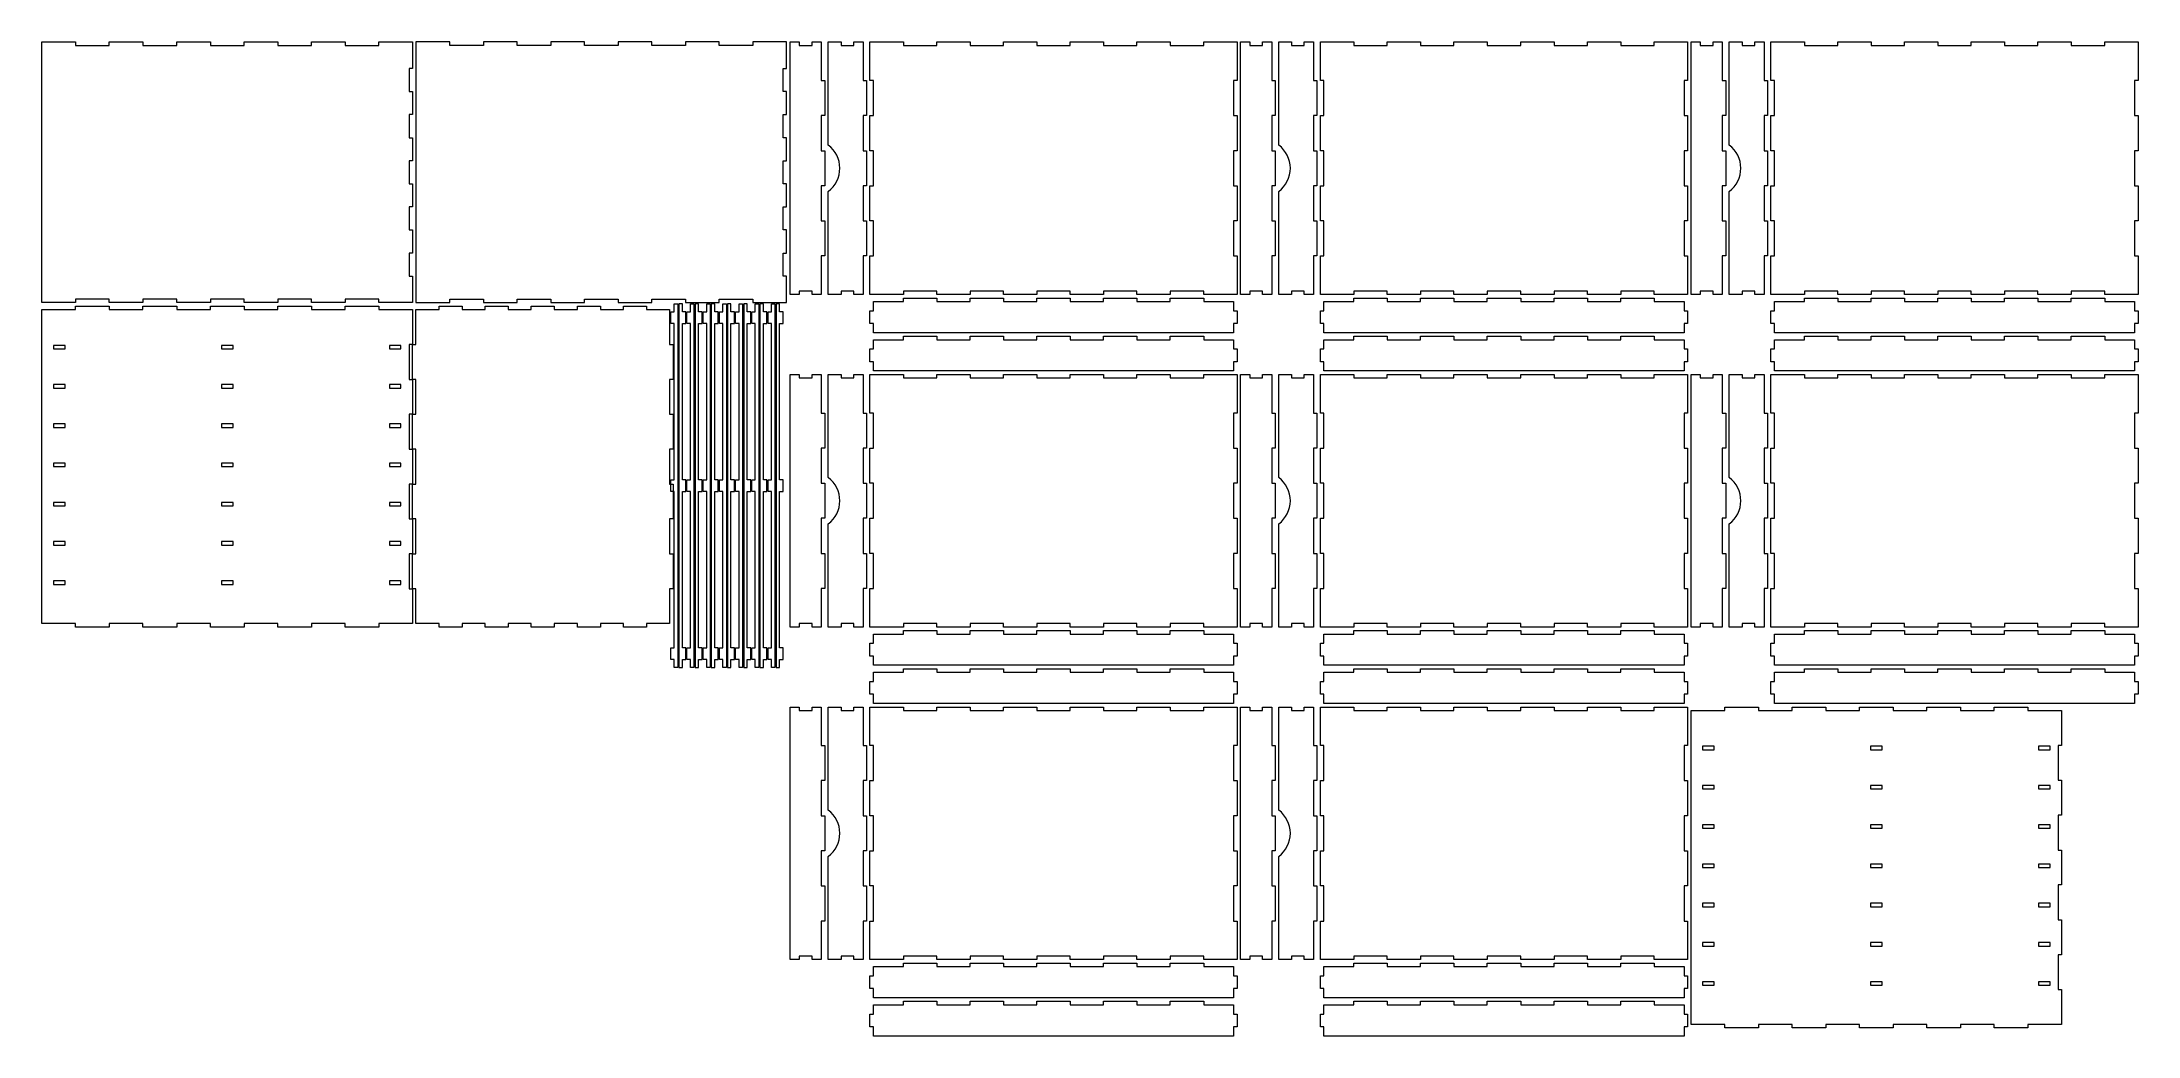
# Model space of a CAD drawing. Header units: millimetres. Extents: x -905 to 905, y -429 to 429.
import ezdxf

# ---------------------------------------------------------------- set-up
doc = ezdxf.new("R2010")
doc.units = ezdxf.units.MM
doc.header["$MEASUREMENT"] = 0
doc.layers.add('Camada 1', color=7, linetype='Continuous')

msp = doc.modelspace()

# ---------------------------------------------------------------- linework, layer by layer
at = {"layer": 'Camada 1', "color": 250, "lineweight": 20}
for points, knots in [([(-585, 246.8182), (-585, 246.8182), (-585, 266.7273), (-585, 266.7273), (-585, 266.7273), (-585, 266.7273), (-588, 266.7273), (-588, 266.7273), (-588, 266.7273), (-588, 266.7273), (-588, 286.6364), (-588, 286.6364), (-588, 286.6364), (-588, 286.6364), (-585, 286.6364), (-585, 286.6364), (-585, 286.6364), (-585, 286.6364), (-585, 306.5455), (-585, 306.5455), (-585, 306.5455), (-585, 306.5455), (-588, 306.5455), (-588, 306.5455), (-588, 306.5455), (-588, 306.5455), (-588, 326.4545), (-588, 326.4545), (-588, 326.4545), (-588, 326.4545), (-585, 326.4545), (-585, 326.4545), (-585, 326.4545), (-585, 326.4545), (-585, 346.3636), (-585, 346.3636), (-585, 346.3636), (-585, 346.3636), (-588, 346.3636), (-588, 346.3636), (-588, 346.3636), (-588, 346.3636), (-588, 366.2727), (-588, 366.2727), (-588, 366.2727), (-588, 366.2727), (-585, 366.2727), (-585, 366.2727), (-585, 366.2727), (-585, 366.2727), (-585, 386.1818), (-585, 386.1818), (-585, 386.1818), (-585, 386.1818), (-588, 386.1818), (-588, 386.1818), (-588, 386.1818), (-588, 386.1818), (-588, 406.0909), (-588, 406.0909), (-588, 406.0909), (-588, 406.0909), (-585, 406.0909), (-585, 406.0909), (-585, 406.0909), (-585, 406.0909), (-585, 429), (-585, 429), (-585, 429), (-585, 429), (-614.0909, 429), (-614.0909, 429), (-614.0909, 429), (-614.0909, 429), (-614.0909, 426), (-614.0909, 426), (-614.0909, 426), (-614.0909, 426), (-643.1818, 426), (-643.1818, 426), (-643.1818, 426), (-643.1818, 426), (-643.1818, 429), (-643.1818, 429), (-643.1818, 429), (-643.1818, 429), (-672.2727, 429), (-672.2727, 429), (-672.2727, 429), (-672.2727, 429), (-672.2727, 426), (-672.2727, 426), (-672.2727, 426), (-672.2727, 426), (-701.3636, 426), (-701.3636, 426), (-701.3636, 426), (-701.3636, 426), (-701.3636, 429), (-701.3636, 429), (-701.3636, 429), (-701.3636, 429), (-730.4545, 429), (-730.4545, 429), (-730.4545, 429), (-730.4545, 429), (-730.4545, 426), (-730.4545, 426), (-730.4545, 426), (-730.4545, 426), (-759.5455, 426), (-759.5455, 426), (-759.5455, 426), (-759.5455, 426), (-759.5455, 429), (-759.5455, 429), (-759.5455, 429), (-759.5455, 429), (-788.6364, 429), (-788.6364, 429), (-788.6364, 429), (-788.6364, 429), (-788.6364, 426), (-788.6364, 426), (-788.6364, 426), (-788.6364, 426), (-817.7273, 426), (-817.7273, 426), (-817.7273, 426), (-817.7273, 426), (-817.7273, 429), (-817.7273, 429), (-817.7273, 429), (-817.7273, 429), (-846.8182, 429), (-846.8182, 429), (-846.8182, 429), (-846.8182, 429), (-846.8182, 426), (-846.8182, 426), (-846.8182, 426), (-846.8182, 426), (-875.9091, 426), (-875.9091, 426), (-875.9091, 426), (-875.9091, 426), (-875.9091, 429), (-875.9091, 429), (-875.9091, 429), (-875.9091, 429), (-905, 429), (-905, 429), (-905, 429), (-905, 429), (-905, 204), (-905, 204), (-905, 204), (-905, 204), (-875.9091, 204), (-875.9091, 204), (-875.9091, 204), (-875.9091, 204), (-875.9091, 207), (-875.9091, 207), (-875.9091, 207), (-875.9091, 207), (-846.8182, 207), (-846.8182, 207), (-846.8182, 207), (-846.8182, 207), (-846.8182, 204), (-846.8182, 204), (-846.8182, 204), (-846.8182, 204), (-817.7273, 204), (-817.7273, 204), (-817.7273, 204), (-817.7273, 204), (-817.7273, 207), (-817.7273, 207), (-817.7273, 207), (-817.7273, 207), (-788.6364, 207), (-788.6364, 207), (-788.6364, 207), (-788.6364, 207), (-788.6364, 204), (-788.6364, 204), (-788.6364, 204), (-788.6364, 204), (-759.5455, 204), (-759.5455, 204), (-759.5455, 204), (-759.5455, 204), (-759.5455, 207), (-759.5455, 207), (-759.5455, 207), (-759.5455, 207), (-730.4545, 207), (-730.4545, 207), (-730.4545, 207), (-730.4545, 207), (-730.4545, 204), (-730.4545, 204), (-730.4545, 204), (-730.4545, 204), (-701.3636, 204), (-701.3636, 204), (-701.3636, 204), (-701.3636, 204), (-701.3636, 207), (-701.3636, 207), (-701.3636, 207), (-701.3636, 207), (-672.2727, 207), (-672.2727, 207), (-672.2727, 207), (-672.2727, 207), (-672.2727, 204), (-672.2727, 204), (-672.2727, 204), (-672.2727, 204), (-643.1818, 204), (-643.1818, 204), (-643.1818, 204), (-643.1818, 204), (-643.1818, 207), (-643.1818, 207), (-643.1818, 207), (-643.1818, 207), (-614.0909, 207), (-614.0909, 207), (-614.0909, 207), (-614.0909, 207), (-614.0909, 204), (-614.0909, 204), (-614.0909, 204), (-614.0909, 204), (-585, 204), (-585, 204), (-585, 204), (-585, 204), (-585, 226.9091), (-585, 226.9091), (-585, 226.9091), (-585, 226.9091), (-588, 226.9091), (-588, 226.9091), (-588, 226.9091), (-588, 226.9091), (-588, 246.8182), (-588, 246.8182), (-588, 246.8182), (-588, 246.8182), (-585, 246.8182), (-585, 246.8182)], [0, 0, 0, 0, 0.015384615, 0.015384615, 0.015384615, 0.015384615, 0.030769231, 0.030769231, 0.030769231, 0.030769231, 0.046153846, 0.046153846, 0.046153846, 0.046153846, 0.061538462, 0.061538462, 0.061538462, 0.061538462, 0.076923077, 0.076923077, 0.076923077, 0.076923077, 0.092307692, 0.092307692, 0.092307692, 0.092307692, 0.107692308, 0.107692308, 0.107692308, 0.107692308, 0.123076923, 0.123076923, 0.123076923, 0.123076923, 0.138461538, 0.138461538, 0.138461538, 0.138461538, 0.153846154, 0.153846154, 0.153846154, 0.153846154, 0.169230769, 0.169230769, 0.169230769, 0.169230769, 0.184615385, 0.184615385, 0.184615385, 0.184615385, 0.2, 0.2, 0.2, 0.2, 0.215384615, 0.215384615, 0.215384615, 0.215384615, 0.230769231, 0.230769231, 0.230769231, 0.230769231, 0.246153846, 0.246153846, 0.246153846, 0.246153846, 0.261538462, 0.261538462, 0.261538462, 0.261538462, 0.276923077, 0.276923077, 0.276923077, 0.276923077, 0.292307692, 0.292307692, 0.292307692, 0.292307692, 0.307692308, 0.307692308, 0.307692308, 0.307692308, 0.323076923, 0.323076923, 0.323076923, 0.323076923, 0.338461538, 0.338461538, 0.338461538, 0.338461538, 0.353846154, 0.353846154, 0.353846154, 0.353846154, 0.369230769, 0.369230769, 0.369230769, 0.369230769, 0.384615385, 0.384615385, 0.384615385, 0.384615385, 0.4, 0.4, 0.4, 0.4, 0.415384615, 0.415384615, 0.415384615, 0.415384615, 0.430769231, 0.430769231, 0.430769231, 0.430769231, 0.446153846, 0.446153846, 0.446153846, 0.446153846, 0.461538462, 0.461538462, 0.461538462, 0.461538462, 0.476923077, 0.476923077, 0.476923077, 0.476923077, 0.492307692, 0.492307692, 0.492307692, 0.492307692, 0.507692308, 0.507692308, 0.507692308, 0.507692308, 0.523076923, 0.523076923, 0.523076923, 0.523076923, 0.538461538, 0.538461538, 0.538461538, 0.538461538, 0.553846154, 0.553846154, 0.553846154, 0.553846154, 0.569230769, 0.569230769, 0.569230769, 0.569230769, 0.584615385, 0.584615385, 0.584615385, 0.584615385, 0.6, 0.6, 0.6, 0.6, 0.615384615, 0.615384615, 0.615384615, 0.615384615, 0.630769231, 0.630769231, 0.630769231, 0.630769231, 0.646153846, 0.646153846, 0.646153846, 0.646153846, 0.661538462, 0.661538462, 0.661538462, 0.661538462, 0.676923077, 0.676923077, 0.676923077, 0.676923077, 0.692307692, 0.692307692, 0.692307692, 0.692307692, 0.707692308, 0.707692308, 0.707692308, 0.707692308, 0.723076923, 0.723076923, 0.723076923, 0.723076923, 0.738461538, 0.738461538, 0.738461538, 0.738461538, 0.753846154, 0.753846154, 0.753846154, 0.753846154, 0.769230769, 0.769230769, 0.769230769, 0.769230769, 0.784615385, 0.784615385, 0.784615385, 0.784615385, 0.8, 0.8, 0.8, 0.8, 0.815384615, 0.815384615, 0.815384615, 0.815384615, 0.830769231, 0.830769231, 0.830769231, 0.830769231, 0.846153846, 0.846153846, 0.846153846, 0.846153846, 0.861538462, 0.861538462, 0.861538462, 0.861538462, 0.876923077, 0.876923077, 0.876923077, 0.876923077, 0.892307692, 0.892307692, 0.892307692, 0.892307692, 0.907692308, 0.907692308, 0.907692308, 0.907692308, 0.923076923, 0.923076923, 0.923076923, 0.923076923, 0.938461538, 0.938461538, 0.938461538, 0.938461538, 0.953846154, 0.953846154, 0.953846154, 0.953846154, 0.969230769, 0.969230769, 0.969230769, 0.969230769, 1, 1, 1, 1]), ([(-262, 386.1818), (-262, 386.1818), (-262, 366.2727), (-262, 366.2727), (-262, 366.2727), (-262, 366.2727), (-265, 366.2727), (-265, 366.2727), (-265, 366.2727), (-265, 366.2727), (-265, 346.3636), (-265, 346.3636), (-265, 346.3636), (-265, 346.3636), (-262, 346.3636), (-262, 346.3636), (-262, 346.3636), (-262, 346.3636), (-262, 326.4545), (-262, 326.4545), (-262, 326.4545), (-262, 326.4545), (-265, 326.4545), (-265, 326.4545), (-265, 326.4545), (-265, 326.4545), (-265, 306.5455), (-265, 306.5455), (-265, 306.5455), (-265, 306.5455), (-262, 306.5455), (-262, 306.5455), (-262, 306.5455), (-262, 306.5455), (-262, 286.6364), (-262, 286.6364), (-262, 286.6364), (-262, 286.6364), (-265, 286.6364), (-265, 286.6364), (-265, 286.6364), (-265, 286.6364), (-265, 266.7273), (-265, 266.7273), (-265, 266.7273), (-265, 266.7273), (-262, 266.7273), (-262, 266.7273), (-262, 266.7273), (-262, 266.7273), (-262, 246.8182), (-262, 246.8182), (-262, 246.8182), (-262, 246.8182), (-265, 246.8182), (-265, 246.8182), (-265, 246.8182), (-265, 246.8182), (-265, 226.9091), (-265, 226.9091), (-265, 226.9091), (-265, 226.9091), (-262, 226.9091), (-262, 226.9091), (-262, 226.9091), (-262, 226.9091), (-262, 204), (-262, 204), (-262, 204), (-262, 204), (-291.0909, 204), (-291.0909, 204), (-291.0909, 204), (-291.0909, 204), (-291.0909, 207), (-291.0909, 207), (-291.0909, 207), (-291.0909, 207), (-320.1818, 207), (-320.1818, 207), (-320.1818, 207), (-320.1818, 207), (-320.1818, 204), (-320.1818, 204), (-320.1818, 204), (-320.1818, 204), (-349.2727, 204), (-349.2727, 204), (-349.2727, 204), (-349.2727, 204), (-349.2727, 207), (-349.2727, 207), (-349.2727, 207), (-349.2727, 207), (-378.3636, 207), (-378.3636, 207), (-378.3636, 207), (-378.3636, 207), (-378.3636, 204), (-378.3636, 204), (-378.3636, 204), (-378.3636, 204), (-407.4545, 204), (-407.4545, 204), (-407.4545, 204), (-407.4545, 204), (-407.4545, 207), (-407.4545, 207), (-407.4545, 207), (-407.4545, 207), (-436.5455, 207), (-436.5455, 207), (-436.5455, 207), (-436.5455, 207), (-436.5455, 204), (-436.5455, 204), (-436.5455, 204), (-436.5455, 204), (-465.6364, 204), (-465.6364, 204), (-465.6364, 204), (-465.6364, 204), (-465.6364, 207), (-465.6364, 207), (-465.6364, 207), (-465.6364, 207), (-494.7273, 207), (-494.7273, 207), (-494.7273, 207), (-494.7273, 207), (-494.7273, 204), (-494.7273, 204), (-494.7273, 204), (-494.7273, 204), (-523.8182, 204), (-523.8182, 204), (-523.8182, 204), (-523.8182, 204), (-523.8182, 207), (-523.8182, 207), (-523.8182, 207), (-523.8182, 207), (-552.9091, 207), (-552.9091, 207), (-552.9091, 207), (-552.9091, 207), (-552.9091, 204), (-552.9091, 204), (-552.9091, 204), (-552.9091, 204), (-582, 204), (-582, 204), (-582, 204), (-582, 204), (-582, 429), (-582, 429), (-582, 429), (-582, 429), (-552.9091, 429), (-552.9091, 429), (-552.9091, 429), (-552.9091, 429), (-552.9091, 426), (-552.9091, 426), (-552.9091, 426), (-552.9091, 426), (-523.8182, 426), (-523.8182, 426), (-523.8182, 426), (-523.8182, 426), (-523.8182, 429), (-523.8182, 429), (-523.8182, 429), (-523.8182, 429), (-494.7273, 429), (-494.7273, 429), (-494.7273, 429), (-494.7273, 429), (-494.7273, 426), (-494.7273, 426), (-494.7273, 426), (-494.7273, 426), (-465.6364, 426), (-465.6364, 426), (-465.6364, 426), (-465.6364, 426), (-465.6364, 429), (-465.6364, 429), (-465.6364, 429), (-465.6364, 429), (-436.5455, 429), (-436.5455, 429), (-436.5455, 429), (-436.5455, 429), (-436.5455, 426), (-436.5455, 426), (-436.5455, 426), (-436.5455, 426), (-407.4545, 426), (-407.4545, 426), (-407.4545, 426), (-407.4545, 426), (-407.4545, 429), (-407.4545, 429), (-407.4545, 429), (-407.4545, 429), (-378.3636, 429), (-378.3636, 429), (-378.3636, 429), (-378.3636, 429), (-378.3636, 426), (-378.3636, 426), (-378.3636, 426), (-378.3636, 426), (-349.2727, 426), (-349.2727, 426), (-349.2727, 426), (-349.2727, 426), (-349.2727, 429), (-349.2727, 429), (-349.2727, 429), (-349.2727, 429), (-320.1818, 429), (-320.1818, 429), (-320.1818, 429), (-320.1818, 429), (-320.1818, 426), (-320.1818, 426), (-320.1818, 426), (-320.1818, 426), (-291.0909, 426), (-291.0909, 426), (-291.0909, 426), (-291.0909, 426), (-291.0909, 429), (-291.0909, 429), (-291.0909, 429), (-291.0909, 429), (-262, 429), (-262, 429), (-262, 429), (-262, 429), (-262, 406.0909), (-262, 406.0909), (-262, 406.0909), (-262, 406.0909), (-265, 406.0909), (-265, 406.0909), (-265, 406.0909), (-265, 406.0909), (-265, 386.1818), (-265, 386.1818), (-265, 386.1818), (-265, 386.1818), (-262, 386.1818), (-262, 386.1818)], [0, 0, 0, 0, 0.015384615, 0.015384615, 0.015384615, 0.015384615, 0.030769231, 0.030769231, 0.030769231, 0.030769231, 0.046153846, 0.046153846, 0.046153846, 0.046153846, 0.061538462, 0.061538462, 0.061538462, 0.061538462, 0.076923077, 0.076923077, 0.076923077, 0.076923077, 0.092307692, 0.092307692, 0.092307692, 0.092307692, 0.107692308, 0.107692308, 0.107692308, 0.107692308, 0.123076923, 0.123076923, 0.123076923, 0.123076923, 0.138461538, 0.138461538, 0.138461538, 0.138461538, 0.153846154, 0.153846154, 0.153846154, 0.153846154, 0.169230769, 0.169230769, 0.169230769, 0.169230769, 0.184615385, 0.184615385, 0.184615385, 0.184615385, 0.2, 0.2, 0.2, 0.2, 0.215384615, 0.215384615, 0.215384615, 0.215384615, 0.230769231, 0.230769231, 0.230769231, 0.230769231, 0.246153846, 0.246153846, 0.246153846, 0.246153846, 0.261538462, 0.261538462, 0.261538462, 0.261538462, 0.276923077, 0.276923077, 0.276923077, 0.276923077, 0.292307692, 0.292307692, 0.292307692, 0.292307692, 0.307692308, 0.307692308, 0.307692308, 0.307692308, 0.323076923, 0.323076923, 0.323076923, 0.323076923, 0.338461538, 0.338461538, 0.338461538, 0.338461538, 0.353846154, 0.353846154, 0.353846154, 0.353846154, 0.369230769, 0.369230769, 0.369230769, 0.369230769, 0.384615385, 0.384615385, 0.384615385, 0.384615385, 0.4, 0.4, 0.4, 0.4, 0.415384615, 0.415384615, 0.415384615, 0.415384615, 0.430769231, 0.430769231, 0.430769231, 0.430769231, 0.446153846, 0.446153846, 0.446153846, 0.446153846, 0.461538462, 0.461538462, 0.461538462, 0.461538462, 0.476923077, 0.476923077, 0.476923077, 0.476923077, 0.492307692, 0.492307692, 0.492307692, 0.492307692, 0.507692308, 0.507692308, 0.507692308, 0.507692308, 0.523076923, 0.523076923, 0.523076923, 0.523076923, 0.538461538, 0.538461538, 0.538461538, 0.538461538, 0.553846154, 0.553846154, 0.553846154, 0.553846154, 0.569230769, 0.569230769, 0.569230769, 0.569230769, 0.584615385, 0.584615385, 0.584615385, 0.584615385, 0.6, 0.6, 0.6, 0.6, 0.615384615, 0.615384615, 0.615384615, 0.615384615, 0.630769231, 0.630769231, 0.630769231, 0.630769231, 0.646153846, 0.646153846, 0.646153846, 0.646153846, 0.661538462, 0.661538462, 0.661538462, 0.661538462, 0.676923077, 0.676923077, 0.676923077, 0.676923077, 0.692307692, 0.692307692, 0.692307692, 0.692307692, 0.707692308, 0.707692308, 0.707692308, 0.707692308, 0.723076923, 0.723076923, 0.723076923, 0.723076923, 0.738461538, 0.738461538, 0.738461538, 0.738461538, 0.753846154, 0.753846154, 0.753846154, 0.753846154, 0.769230769, 0.769230769, 0.769230769, 0.769230769, 0.784615385, 0.784615385, 0.784615385, 0.784615385, 0.8, 0.8, 0.8, 0.8, 0.815384615, 0.815384615, 0.815384615, 0.815384615, 0.830769231, 0.830769231, 0.830769231, 0.830769231, 0.846153846, 0.846153846, 0.846153846, 0.846153846, 0.861538462, 0.861538462, 0.861538462, 0.861538462, 0.876923077, 0.876923077, 0.876923077, 0.876923077, 0.892307692, 0.892307692, 0.892307692, 0.892307692, 0.907692308, 0.907692308, 0.907692308, 0.907692308, 0.923076923, 0.923076923, 0.923076923, 0.923076923, 0.938461538, 0.938461538, 0.938461538, 0.938461538, 0.953846154, 0.953846154, 0.953846154, 0.953846154, 0.969230769, 0.969230769, 0.969230769, 0.969230769, 1, 1, 1, 1]), ([(-259, 429), (-259, 351.6512), (-259, 288.3488), (-259, 211), (-259, 211), (-259, 211), (-251, 211), (-251, 211), (-251, 211), (-251, 211), (-251, 214), (-251, 214), (-251, 214), (-251, 214), (-240, 214), (-240, 214), (-240, 214), (-240, 214), (-240, 211), (-240, 211), (-240, 211), (-240, 211), (-232, 211), (-232, 211), (-232, 211), (-232, 211), (-232, 244.2857), (-232, 244.2857), (-232, 244.2857), (-232, 244.2857), (-229, 244.2857), (-229, 244.2857), (-229, 244.2857), (-229, 244.2857), (-229, 274.5714), (-229, 274.5714), (-229, 274.5714), (-229, 274.5714), (-232, 274.5714), (-232, 274.5714), (-232, 274.5714), (-232, 274.5714), (-232, 304.8571), (-232, 304.8571), (-232, 304.8571), (-232, 304.8571), (-229, 304.8571), (-229, 304.8571), (-229, 304.8571), (-229, 304.8571), (-229, 335.1429), (-229, 335.1429), (-229, 335.1429), (-229, 335.1429), (-232, 335.1429), (-232, 335.1429), (-232, 335.1429), (-232, 335.1429), (-232, 365.4286), (-232, 365.4286), (-232, 365.4286), (-232, 365.4286), (-229, 365.4286), (-229, 365.4286), (-229, 365.4286), (-229, 365.4286), (-229, 395.7143), (-229, 395.7143), (-229, 395.7143), (-229, 395.7143), (-232, 395.7143), (-232, 395.7143), (-232, 395.7143), (-232, 395.7143), (-232, 429), (-232, 429), (-232, 429), (-232, 429), (-240, 429), (-240, 429), (-240, 429), (-240, 429), (-240, 426), (-240, 426), (-240, 426), (-240, 426), (-251, 426), (-251, 426), (-251, 426), (-251, 426), (-251, 429), (-251, 429), (-251, 429), (-251, 429), (-259, 429), (-259, 429)], [0, 0, 0, 0, 0.04, 0.04, 0.04, 0.04, 0.08, 0.08, 0.08, 0.08, 0.12, 0.12, 0.12, 0.12, 0.16, 0.16, 0.16, 0.16, 0.2, 0.2, 0.2, 0.2, 0.24, 0.24, 0.24, 0.24, 0.28, 0.28, 0.28, 0.28, 0.32, 0.32, 0.32, 0.32, 0.36, 0.36, 0.36, 0.36, 0.4, 0.4, 0.4, 0.4, 0.44, 0.44, 0.44, 0.44, 0.48, 0.48, 0.48, 0.48, 0.52, 0.52, 0.52, 0.52, 0.56, 0.56, 0.56, 0.56, 0.6, 0.6, 0.6, 0.6, 0.64, 0.64, 0.64, 0.64, 0.68, 0.68, 0.68, 0.68, 0.72, 0.72, 0.72, 0.72, 0.76, 0.76, 0.76, 0.76, 0.8, 0.8, 0.8, 0.8, 0.84, 0.84, 0.84, 0.84, 0.88, 0.88, 0.88, 0.88, 0.92, 0.92, 0.92, 0.92, 1, 1, 1, 1]), ([(-226, 429), (-226, 429), (-226, 340), (-226, 340), (-226, 340), (-219.7049, 335.2786), (-216, 327.8689), (-216, 320), (-216, 320), (-216, 312.1311), (-219.7049, 304.7214), (-226, 300), (-226, 300), (-226, 300), (-226, 211), (-226, 211), (-226, 211), (-226, 211), (-215, 211), (-215, 211), (-215, 211), (-215, 211), (-215, 214), (-215, 214), (-215, 214), (-215, 214), (-204, 214), (-204, 214), (-204, 214), (-204, 214), (-204, 211), (-204, 211), (-204, 211), (-204, 211), (-196, 211), (-196, 211), (-196, 211), (-196, 211), (-196, 244.2857), (-196, 244.2857), (-196, 244.2857), (-196, 244.2857), (-193, 244.2857), (-193, 244.2857), (-193, 244.2857), (-193, 244.2857), (-193, 274.5714), (-193, 274.5714), (-193, 274.5714), (-193, 274.5714), (-196, 274.5714), (-196, 274.5714), (-196, 274.5714), (-196, 274.5714), (-196, 304.8571), (-196, 304.8571), (-196, 304.8571), (-196, 304.8571), (-193, 304.8571), (-193, 304.8571), (-193, 304.8571), (-193, 304.8571), (-193, 335.1429), (-193, 335.1429), (-193, 335.1429), (-193, 335.1429), (-196, 335.1429), (-196, 335.1429), (-196, 335.1429), (-196, 335.1429), (-196, 365.4286), (-196, 365.4286), (-196, 365.4286), (-196, 365.4286), (-193, 365.4286), (-193, 365.4286), (-193, 365.4286), (-193, 365.4286), (-193, 395.7143), (-193, 395.7143), (-193, 395.7143), (-193, 395.7143), (-196, 395.7143), (-196, 395.7143), (-196, 395.7143), (-196, 395.7143), (-196, 429), (-196, 429), (-196, 429), (-196, 429), (-204, 429), (-204, 429), (-204, 429), (-204, 429), (-204, 426), (-204, 426), (-204, 426), (-204, 426), (-215, 426), (-215, 426), (-215, 426), (-215, 426), (-215, 429), (-215, 429), (-215, 429), (-215, 429), (-226, 429), (-226, 429)], [0, 0, 0, 0, 0.035714286, 0.035714286, 0.035714286, 0.035714286, 0.071428571, 0.071428571, 0.071428571, 0.071428571, 0.107142857, 0.107142857, 0.107142857, 0.107142857, 0.142857143, 0.142857143, 0.142857143, 0.142857143, 0.178571429, 0.178571429, 0.178571429, 0.178571429, 0.214285714, 0.214285714, 0.214285714, 0.214285714, 0.25, 0.25, 0.25, 0.25, 0.285714286, 0.285714286, 0.285714286, 0.285714286, 0.321428571, 0.321428571, 0.321428571, 0.321428571, 0.357142857, 0.357142857, 0.357142857, 0.357142857, 0.392857143, 0.392857143, 0.392857143, 0.392857143, 0.428571429, 0.428571429, 0.428571429, 0.428571429, 0.464285714, 0.464285714, 0.464285714, 0.464285714, 0.5, 0.5, 0.5, 0.5, 0.535714286, 0.535714286, 0.535714286, 0.535714286, 0.571428571, 0.571428571, 0.571428571, 0.571428571, 0.607142857, 0.607142857, 0.607142857, 0.607142857, 0.642857143, 0.642857143, 0.642857143, 0.642857143, 0.678571429, 0.678571429, 0.678571429, 0.678571429, 0.714285714, 0.714285714, 0.714285714, 0.714285714, 0.75, 0.75, 0.75, 0.75, 0.785714286, 0.785714286, 0.785714286, 0.785714286, 0.821428571, 0.821428571, 0.821428571, 0.821428571, 0.857142857, 0.857142857, 0.857142857, 0.857142857, 0.892857143, 0.892857143, 0.892857143, 0.892857143, 0.928571429, 0.928571429, 0.928571429, 0.928571429, 1, 1, 1, 1]), ([(127, 335.1429), (127, 335.1429), (127, 365.4286), (127, 365.4286), (127, 365.4286), (127, 365.4286), (124, 365.4286), (124, 365.4286), (124, 365.4286), (124, 365.4286), (124, 395.7143), (124, 395.7143), (124, 395.7143), (124, 395.7143), (127, 395.7143), (127, 395.7143), (127, 395.7143), (127, 395.7143), (127, 429), (127, 429), (127, 429), (127, 429), (98.1818, 429), (98.1818, 429), (98.1818, 429), (98.1818, 429), (98.1818, 426), (98.1818, 426), (98.1818, 426), (98.1818, 426), (69.3636, 426), (69.3636, 426), (69.3636, 426), (69.3636, 426), (69.3636, 429), (69.3636, 429), (69.3636, 429), (69.3636, 429), (40.5455, 429), (40.5455, 429), (40.5455, 429), (40.5455, 429), (40.5455, 426), (40.5455, 426), (40.5455, 426), (40.5455, 426), (11.7273, 426), (11.7273, 426), (11.7273, 426), (11.7273, 426), (11.7273, 429), (11.7273, 429), (11.7273, 429), (11.7273, 429), (-17.0909, 429), (-17.0909, 429), (-17.0909, 429), (-17.0909, 429), (-17.0909, 426), (-17.0909, 426), (-17.0909, 426), (-17.0909, 426), (-45.9091, 426), (-45.9091, 426), (-45.9091, 426), (-45.9091, 426), (-45.9091, 429), (-45.9091, 429), (-45.9091, 429), (-45.9091, 429), (-74.7273, 429), (-74.7273, 429), (-74.7273, 429), (-74.7273, 429), (-74.7273, 426), (-74.7273, 426), (-74.7273, 426), (-74.7273, 426), (-103.5455, 426), (-103.5455, 426), (-103.5455, 426), (-103.5455, 426), (-103.5455, 429), (-103.5455, 429), (-103.5455, 429), (-103.5455, 429), (-132.3636, 429), (-132.3636, 429), (-132.3636, 429), (-132.3636, 429), (-132.3636, 426), (-132.3636, 426), (-132.3636, 426), (-132.3636, 426), (-161.1818, 426), (-161.1818, 426), (-161.1818, 426), (-161.1818, 426), (-161.1818, 429), (-161.1818, 429), (-161.1818, 429), (-161.1818, 429), (-190, 429), (-190, 429), (-190, 429), (-190, 429), (-190, 395.7143), (-190, 395.7143), (-190, 395.7143), (-190, 395.7143), (-187, 395.7143), (-187, 395.7143), (-187, 395.7143), (-187, 395.7143), (-187, 365.4286), (-187, 365.4286), (-187, 365.4286), (-187, 365.4286), (-190, 365.4286), (-190, 365.4286), (-190, 365.4286), (-190, 365.4286), (-190, 335.1429), (-190, 335.1429), (-190, 335.1429), (-190, 335.1429), (-187, 335.1429), (-187, 335.1429), (-187, 335.1429), (-187, 335.1429), (-187, 304.8571), (-187, 304.8571), (-187, 304.8571), (-187, 304.8571), (-190, 304.8571), (-190, 304.8571), (-190, 304.8571), (-190, 304.8571), (-190, 274.5714), (-190, 274.5714), (-190, 274.5714), (-190, 274.5714), (-187, 274.5714), (-187, 274.5714), (-187, 274.5714), (-187, 274.5714), (-187, 244.2857), (-187, 244.2857), (-187, 244.2857), (-187, 244.2857), (-190, 244.2857), (-190, 244.2857), (-190, 244.2857), (-190, 244.2857), (-190, 211), (-190, 211), (-190, 211), (-190, 211), (-161.1818, 211), (-161.1818, 211), (-161.1818, 211), (-161.1818, 211), (-161.1818, 214), (-161.1818, 214), (-161.1818, 214), (-161.1818, 214), (-132.3636, 214), (-132.3636, 214), (-132.3636, 214), (-132.3636, 214), (-132.3636, 211), (-132.3636, 211), (-132.3636, 211), (-132.3636, 211), (-103.5455, 211), (-103.5455, 211), (-103.5455, 211), (-103.5455, 211), (-103.5455, 214), (-103.5455, 214), (-103.5455, 214), (-103.5455, 214), (-74.7273, 214), (-74.7273, 214), (-74.7273, 214), (-74.7273, 214), (-74.7273, 211), (-74.7273, 211), (-74.7273, 211), (-74.7273, 211), (-45.9091, 211), (-45.9091, 211), (-45.9091, 211), (-45.9091, 211), (-45.9091, 214), (-45.9091, 214), (-45.9091, 214), (-45.9091, 214), (-17.0909, 214), (-17.0909, 214), (-17.0909, 214), (-17.0909, 214), (-17.0909, 211), (-17.0909, 211), (-17.0909, 211), (-17.0909, 211), (11.7273, 211), (11.7273, 211), (11.7273, 211), (11.7273, 211), (11.7273, 214), (11.7273, 214), (11.7273, 214), (11.7273, 214), (40.5455, 214), (40.5455, 214), (40.5455, 214), (40.5455, 214), (40.5455, 211), (40.5455, 211), (40.5455, 211), (40.5455, 211), (69.3636, 211), (69.3636, 211), (69.3636, 211), (69.3636, 211), (69.3636, 214), (69.3636, 214), (69.3636, 214), (69.3636, 214), (98.1818, 214), (98.1818, 214), (98.1818, 214), (98.1818, 214), (98.1818, 211), (98.1818, 211), (98.1818, 211), (98.1818, 211), (127, 211), (127, 211), (127, 211), (127, 211), (127, 244.2857), (127, 244.2857), (127, 244.2857), (127, 244.2857), (124, 244.2857), (124, 244.2857), (124, 244.2857), (124, 244.2857), (124, 274.5714), (124, 274.5714), (124, 274.5714), (124, 274.5714), (127, 274.5714), (127, 274.5714), (127, 274.5714), (127, 274.5714), (127, 304.8571), (127, 304.8571), (127, 304.8571), (127, 304.8571), (124, 304.8571), (124, 304.8571), (124, 304.8571), (124, 304.8571), (124, 335.1429), (124, 335.1429), (124, 335.1429), (124, 335.1429), (127, 335.1429), (127, 335.1429)], [0, 0, 0, 0, 0.014492754, 0.014492754, 0.014492754, 0.014492754, 0.028985507, 0.028985507, 0.028985507, 0.028985507, 0.043478261, 0.043478261, 0.043478261, 0.043478261, 0.057971014, 0.057971014, 0.057971014, 0.057971014, 0.072463768, 0.072463768, 0.072463768, 0.072463768, 0.086956522, 0.086956522, 0.086956522, 0.086956522, 0.101449275, 0.101449275, 0.101449275, 0.101449275, 0.115942029, 0.115942029, 0.115942029, 0.115942029, 0.130434783, 0.130434783, 0.130434783, 0.130434783, 0.144927536, 0.144927536, 0.144927536, 0.144927536, 0.15942029, 0.15942029, 0.15942029, 0.15942029, 0.173913043, 0.173913043, 0.173913043, 0.173913043, 0.188405797, 0.188405797, 0.188405797, 0.188405797, 0.202898551, 0.202898551, 0.202898551, 0.202898551, 0.217391304, 0.217391304, 0.217391304, 0.217391304, 0.231884058, 0.231884058, 0.231884058, 0.231884058, 0.246376812, 0.246376812, 0.246376812, 0.246376812, 0.260869565, 0.260869565, 0.260869565, 0.260869565, 0.275362319, 0.275362319, 0.275362319, 0.275362319, 0.289855072, 0.289855072, 0.289855072, 0.289855072, 0.304347826, 0.304347826, 0.304347826, 0.304347826, 0.31884058, 0.31884058, 0.31884058, 0.31884058, 0.333333333, 0.333333333, 0.333333333, 0.333333333, 0.347826087, 0.347826087, 0.347826087, 0.347826087, 0.362318841, 0.362318841, 0.362318841, 0.362318841, 0.376811594, 0.376811594, 0.376811594, 0.376811594, 0.391304348, 0.391304348, 0.391304348, 0.391304348, 0.405797101, 0.405797101, 0.405797101, 0.405797101, 0.420289855, 0.420289855, 0.420289855, 0.420289855, 0.434782609, 0.434782609, 0.434782609, 0.434782609, 0.449275362, 0.449275362, 0.449275362, 0.449275362, 0.463768116, 0.463768116, 0.463768116, 0.463768116, 0.47826087, 0.47826087, 0.47826087, 0.47826087, 0.492753623, 0.492753623, 0.492753623, 0.492753623, 0.507246377, 0.507246377, 0.507246377, 0.507246377, 0.52173913, 0.52173913, 0.52173913, 0.52173913, 0.536231884, 0.536231884, 0.536231884, 0.536231884, 0.550724638, 0.550724638, 0.550724638, 0.550724638, 0.565217391, 0.565217391, 0.565217391, 0.565217391, 0.579710145, 0.579710145, 0.579710145, 0.579710145, 0.594202899, 0.594202899, 0.594202899, 0.594202899, 0.608695652, 0.608695652, 0.608695652, 0.608695652, 0.623188406, 0.623188406, 0.623188406, 0.623188406, 0.637681159, 0.637681159, 0.637681159, 0.637681159, 0.652173913, 0.652173913, 0.652173913, 0.652173913, 0.666666667, 0.666666667, 0.666666667, 0.666666667, 0.68115942, 0.68115942, 0.68115942, 0.68115942, 0.695652174, 0.695652174, 0.695652174, 0.695652174, 0.710144928, 0.710144928, 0.710144928, 0.710144928, 0.724637681, 0.724637681, 0.724637681, 0.724637681, 0.739130435, 0.739130435, 0.739130435, 0.739130435, 0.753623188, 0.753623188, 0.753623188, 0.753623188, 0.768115942, 0.768115942, 0.768115942, 0.768115942, 0.782608696, 0.782608696, 0.782608696, 0.782608696, 0.797101449, 0.797101449, 0.797101449, 0.797101449, 0.811594203, 0.811594203, 0.811594203, 0.811594203, 0.826086957, 0.826086957, 0.826086957, 0.826086957, 0.84057971, 0.84057971, 0.84057971, 0.84057971, 0.855072464, 0.855072464, 0.855072464, 0.855072464, 0.869565217, 0.869565217, 0.869565217, 0.869565217, 0.884057971, 0.884057971, 0.884057971, 0.884057971, 0.898550725, 0.898550725, 0.898550725, 0.898550725, 0.913043478, 0.913043478, 0.913043478, 0.913043478, 0.927536232, 0.927536232, 0.927536232, 0.927536232, 0.942028986, 0.942028986, 0.942028986, 0.942028986, 0.956521739, 0.956521739, 0.956521739, 0.956521739, 0.971014493, 0.971014493, 0.971014493, 0.971014493, 1, 1, 1, 1]), ([(130, 429), (130, 351.6512), (130, 288.3488), (130, 211), (130, 211), (130, 211), (138, 211), (138, 211), (138, 211), (138, 211), (138, 214), (138, 214), (138, 214), (138, 214), (149, 214), (149, 214), (149, 214), (149, 214), (149, 211), (149, 211), (149, 211), (149, 211), (157, 211), (157, 211), (157, 211), (157, 211), (157, 244.2857), (157, 244.2857), (157, 244.2857), (157, 244.2857), (160, 244.2857), (160, 244.2857), (160, 244.2857), (160, 244.2857), (160, 274.5714), (160, 274.5714), (160, 274.5714), (160, 274.5714), (157, 274.5714), (157, 274.5714), (157, 274.5714), (157, 274.5714), (157, 304.8571), (157, 304.8571), (157, 304.8571), (157, 304.8571), (160, 304.8571), (160, 304.8571), (160, 304.8571), (160, 304.8571), (160, 335.1429), (160, 335.1429), (160, 335.1429), (160, 335.1429), (157, 335.1429), (157, 335.1429), (157, 335.1429), (157, 335.1429), (157, 365.4286), (157, 365.4286), (157, 365.4286), (157, 365.4286), (160, 365.4286), (160, 365.4286), (160, 365.4286), (160, 365.4286), (160, 395.7143), (160, 395.7143), (160, 395.7143), (160, 395.7143), (157, 395.7143), (157, 395.7143), (157, 395.7143), (157, 395.7143), (157, 429), (157, 429), (157, 429), (157, 429), (149, 429), (149, 429), (149, 429), (149, 429), (149, 426), (149, 426), (149, 426), (149, 426), (138, 426), (138, 426), (138, 426), (138, 426), (138, 429), (138, 429), (138, 429), (138, 429), (130, 429), (130, 429)], [0, 0, 0, 0, 0.04, 0.04, 0.04, 0.04, 0.08, 0.08, 0.08, 0.08, 0.12, 0.12, 0.12, 0.12, 0.16, 0.16, 0.16, 0.16, 0.2, 0.2, 0.2, 0.2, 0.24, 0.24, 0.24, 0.24, 0.28, 0.28, 0.28, 0.28, 0.32, 0.32, 0.32, 0.32, 0.36, 0.36, 0.36, 0.36, 0.4, 0.4, 0.4, 0.4, 0.44, 0.44, 0.44, 0.44, 0.48, 0.48, 0.48, 0.48, 0.52, 0.52, 0.52, 0.52, 0.56, 0.56, 0.56, 0.56, 0.6, 0.6, 0.6, 0.6, 0.64, 0.64, 0.64, 0.64, 0.68, 0.68, 0.68, 0.68, 0.72, 0.72, 0.72, 0.72, 0.76, 0.76, 0.76, 0.76, 0.8, 0.8, 0.8, 0.8, 0.84, 0.84, 0.84, 0.84, 0.88, 0.88, 0.88, 0.88, 0.92, 0.92, 0.92, 0.92, 1, 1, 1, 1]), ([(163, 429), (163, 429), (163, 340), (163, 340), (163, 340), (169.2951, 335.2786), (173, 327.8689), (173, 320), (173, 320), (173, 312.1311), (169.2951, 304.7214), (163, 300), (163, 300), (163, 300), (163, 211), (163, 211), (163, 211), (163, 211), (174, 211), (174, 211), (174, 211), (174, 211), (174, 214), (174, 214), (174, 214), (174, 214), (185, 214), (185, 214), (185, 214), (185, 214), (185, 211), (185, 211), (185, 211), (185, 211), (193, 211), (193, 211), (193, 211), (193, 211), (193, 244.2857), (193, 244.2857), (193, 244.2857), (193, 244.2857), (196, 244.2857), (196, 244.2857), (196, 244.2857), (196, 244.2857), (196, 274.5714), (196, 274.5714), (196, 274.5714), (196, 274.5714), (193, 274.5714), (193, 274.5714), (193, 274.5714), (193, 274.5714), (193, 304.8571), (193, 304.8571), (193, 304.8571), (193, 304.8571), (196, 304.8571), (196, 304.8571), (196, 304.8571), (196, 304.8571), (196, 335.1429), (196, 335.1429), (196, 335.1429), (196, 335.1429), (193, 335.1429), (193, 335.1429), (193, 335.1429), (193, 335.1429), (193, 365.4286), (193, 365.4286), (193, 365.4286), (193, 365.4286), (196, 365.4286), (196, 365.4286), (196, 365.4286), (196, 365.4286), (196, 395.7143), (196, 395.7143), (196, 395.7143), (196, 395.7143), (193, 395.7143), (193, 395.7143), (193, 395.7143), (193, 395.7143), (193, 429), (193, 429), (193, 429), (193, 429), (185, 429), (185, 429), (185, 429), (185, 429), (185, 426), (185, 426), (185, 426), (185, 426), (174, 426), (174, 426), (174, 426), (174, 426), (174, 429), (174, 429), (174, 429), (174, 429), (163, 429), (163, 429)], [0, 0, 0, 0, 0.035714286, 0.035714286, 0.035714286, 0.035714286, 0.071428571, 0.071428571, 0.071428571, 0.071428571, 0.107142857, 0.107142857, 0.107142857, 0.107142857, 0.142857143, 0.142857143, 0.142857143, 0.142857143, 0.178571429, 0.178571429, 0.178571429, 0.178571429, 0.214285714, 0.214285714, 0.214285714, 0.214285714, 0.25, 0.25, 0.25, 0.25, 0.285714286, 0.285714286, 0.285714286, 0.285714286, 0.321428571, 0.321428571, 0.321428571, 0.321428571, 0.357142857, 0.357142857, 0.357142857, 0.357142857, 0.392857143, 0.392857143, 0.392857143, 0.392857143, 0.428571429, 0.428571429, 0.428571429, 0.428571429, 0.464285714, 0.464285714, 0.464285714, 0.464285714, 0.5, 0.5, 0.5, 0.5, 0.535714286, 0.535714286, 0.535714286, 0.535714286, 0.571428571, 0.571428571, 0.571428571, 0.571428571, 0.607142857, 0.607142857, 0.607142857, 0.607142857, 0.642857143, 0.642857143, 0.642857143, 0.642857143, 0.678571429, 0.678571429, 0.678571429, 0.678571429, 0.714285714, 0.714285714, 0.714285714, 0.714285714, 0.75, 0.75, 0.75, 0.75, 0.785714286, 0.785714286, 0.785714286, 0.785714286, 0.821428571, 0.821428571, 0.821428571, 0.821428571, 0.857142857, 0.857142857, 0.857142857, 0.857142857, 0.892857143, 0.892857143, 0.892857143, 0.892857143, 0.928571429, 0.928571429, 0.928571429, 0.928571429, 1, 1, 1, 1]), ([(516, 335.1429), (516, 335.1429), (516, 365.4286), (516, 365.4286), (516, 365.4286), (516, 365.4286), (513, 365.4286), (513, 365.4286), (513, 365.4286), (513, 365.4286), (513, 395.7143), (513, 395.7143), (513, 395.7143), (513, 395.7143), (516, 395.7143), (516, 395.7143), (516, 395.7143), (516, 395.7143), (516, 429), (516, 429), (516, 429), (516, 429), (487.1818, 429), (487.1818, 429), (487.1818, 429), (487.1818, 429), (487.1818, 426), (487.1818, 426), (487.1818, 426), (487.1818, 426), (458.3636, 426), (458.3636, 426), (458.3636, 426), (458.3636, 426), (458.3636, 429), (458.3636, 429), (458.3636, 429), (458.3636, 429), (429.5455, 429), (429.5455, 429), (429.5455, 429), (429.5455, 429), (429.5455, 426), (429.5455, 426), (429.5455, 426), (429.5455, 426), (400.7273, 426), (400.7273, 426), (400.7273, 426), (400.7273, 426), (400.7273, 429), (400.7273, 429), (400.7273, 429), (400.7273, 429), (371.9091, 429), (371.9091, 429), (371.9091, 429), (371.9091, 429), (371.9091, 426), (371.9091, 426), (371.9091, 426), (371.9091, 426), (343.0909, 426), (343.0909, 426), (343.0909, 426), (343.0909, 426), (343.0909, 429), (343.0909, 429), (343.0909, 429), (343.0909, 429), (314.2727, 429), (314.2727, 429), (314.2727, 429), (314.2727, 429), (314.2727, 426), (314.2727, 426), (314.2727, 426), (314.2727, 426), (285.4545, 426), (285.4545, 426), (285.4545, 426), (285.4545, 426), (285.4545, 429), (285.4545, 429), (285.4545, 429), (285.4545, 429), (256.6364, 429), (256.6364, 429), (256.6364, 429), (256.6364, 429), (256.6364, 426), (256.6364, 426), (256.6364, 426), (256.6364, 426), (227.8182, 426), (227.8182, 426), (227.8182, 426), (227.8182, 426), (227.8182, 429), (227.8182, 429), (227.8182, 429), (227.8182, 429), (199, 429), (199, 429), (199, 429), (199, 429), (199, 395.7143), (199, 395.7143), (199, 395.7143), (199, 395.7143), (202, 395.7143), (202, 395.7143), (202, 395.7143), (202, 395.7143), (202, 365.4286), (202, 365.4286), (202, 365.4286), (202, 365.4286), (199, 365.4286), (199, 365.4286), (199, 365.4286), (199, 365.4286), (199, 335.1429), (199, 335.1429), (199, 335.1429), (199, 335.1429), (202, 335.1429), (202, 335.1429), (202, 335.1429), (202, 335.1429), (202, 304.8571), (202, 304.8571), (202, 304.8571), (202, 304.8571), (199, 304.8571), (199, 304.8571), (199, 304.8571), (199, 304.8571), (199, 274.5714), (199, 274.5714), (199, 274.5714), (199, 274.5714), (202, 274.5714), (202, 274.5714), (202, 274.5714), (202, 274.5714), (202, 244.2857), (202, 244.2857), (202, 244.2857), (202, 244.2857), (199, 244.2857), (199, 244.2857), (199, 244.2857), (199, 244.2857), (199, 211), (199, 211), (199, 211), (199, 211), (227.8182, 211), (227.8182, 211), (227.8182, 211), (227.8182, 211), (227.8182, 214), (227.8182, 214), (227.8182, 214), (227.8182, 214), (256.6364, 214), (256.6364, 214), (256.6364, 214), (256.6364, 214), (256.6364, 211), (256.6364, 211), (256.6364, 211), (256.6364, 211), (285.4545, 211), (285.4545, 211), (285.4545, 211), (285.4545, 211), (285.4545, 214), (285.4545, 214), (285.4545, 214), (285.4545, 214), (314.2727, 214), (314.2727, 214), (314.2727, 214), (314.2727, 214), (314.2727, 211), (314.2727, 211), (314.2727, 211), (314.2727, 211), (343.0909, 211), (343.0909, 211), (343.0909, 211), (343.0909, 211), (343.0909, 214), (343.0909, 214), (343.0909, 214), (343.0909, 214), (371.9091, 214), (371.9091, 214), (371.9091, 214), (371.9091, 214), (371.9091, 211), (371.9091, 211), (371.9091, 211), (371.9091, 211), (400.7273, 211), (400.7273, 211), (400.7273, 211), (400.7273, 211), (400.7273, 214), (400.7273, 214), (400.7273, 214), (400.7273, 214), (429.5455, 214), (429.5455, 214), (429.5455, 214), (429.5455, 214), (429.5455, 211), (429.5455, 211), (429.5455, 211), (429.5455, 211), (458.3636, 211), (458.3636, 211), (458.3636, 211), (458.3636, 211), (458.3636, 214), (458.3636, 214), (458.3636, 214), (458.3636, 214), (487.1818, 214), (487.1818, 214), (487.1818, 214), (487.1818, 214), (487.1818, 211), (487.1818, 211), (487.1818, 211), (487.1818, 211), (516, 211), (516, 211), (516, 211), (516, 211), (516, 244.2857), (516, 244.2857), (516, 244.2857), (516, 244.2857), (513, 244.2857), (513, 244.2857), (513, 244.2857), (513, 244.2857), (513, 274.5714), (513, 274.5714), (513, 274.5714), (513, 274.5714), (516, 274.5714), (516, 274.5714), (516, 274.5714), (516, 274.5714), (516, 304.8571), (516, 304.8571), (516, 304.8571), (516, 304.8571), (513, 304.8571), (513, 304.8571), (513, 304.8571), (513, 304.8571), (513, 335.1429), (513, 335.1429), (513, 335.1429), (513, 335.1429), (516, 335.1429), (516, 335.1429)], [0, 0, 0, 0, 0.014492754, 0.014492754, 0.014492754, 0.014492754, 0.028985507, 0.028985507, 0.028985507, 0.028985507, 0.043478261, 0.043478261, 0.043478261, 0.043478261, 0.057971014, 0.057971014, 0.057971014, 0.057971014, 0.072463768, 0.072463768, 0.072463768, 0.072463768, 0.086956522, 0.086956522, 0.086956522, 0.086956522, 0.101449275, 0.101449275, 0.101449275, 0.101449275, 0.115942029, 0.115942029, 0.115942029, 0.115942029, 0.130434783, 0.130434783, 0.130434783, 0.130434783, 0.144927536, 0.144927536, 0.144927536, 0.144927536, 0.15942029, 0.15942029, 0.15942029, 0.15942029, 0.173913043, 0.173913043, 0.173913043, 0.173913043, 0.188405797, 0.188405797, 0.188405797, 0.188405797, 0.202898551, 0.202898551, 0.202898551, 0.202898551, 0.217391304, 0.217391304, 0.217391304, 0.217391304, 0.231884058, 0.231884058, 0.231884058, 0.231884058, 0.246376812, 0.246376812, 0.246376812, 0.246376812, 0.260869565, 0.260869565, 0.260869565, 0.260869565, 0.275362319, 0.275362319, 0.275362319, 0.275362319, 0.289855072, 0.289855072, 0.289855072, 0.289855072, 0.304347826, 0.304347826, 0.304347826, 0.304347826, 0.31884058, 0.31884058, 0.31884058, 0.31884058, 0.333333333, 0.333333333, 0.333333333, 0.333333333, 0.347826087, 0.347826087, 0.347826087, 0.347826087, 0.362318841, 0.362318841, 0.362318841, 0.362318841, 0.376811594, 0.376811594, 0.376811594, 0.376811594, 0.391304348, 0.391304348, 0.391304348, 0.391304348, 0.405797101, 0.405797101, 0.405797101, 0.405797101, 0.420289855, 0.420289855, 0.420289855, 0.420289855, 0.434782609, 0.434782609, 0.434782609, 0.434782609, 0.449275362, 0.449275362, 0.449275362, 0.449275362, 0.463768116, 0.463768116, 0.463768116, 0.463768116, 0.47826087, 0.47826087, 0.47826087, 0.47826087, 0.492753623, 0.492753623, 0.492753623, 0.492753623, 0.507246377, 0.507246377, 0.507246377, 0.507246377, 0.52173913, 0.52173913, 0.52173913, 0.52173913, 0.536231884, 0.536231884, 0.536231884, 0.536231884, 0.550724638, 0.550724638, 0.550724638, 0.550724638, 0.565217391, 0.565217391, 0.565217391, 0.565217391, 0.579710145, 0.579710145, 0.579710145, 0.579710145, 0.594202899, 0.594202899, 0.594202899, 0.594202899, 0.608695652, 0.608695652, 0.608695652, 0.608695652, 0.623188406, 0.623188406, 0.623188406, 0.623188406, 0.637681159, 0.637681159, 0.637681159, 0.637681159, 0.652173913, 0.652173913, 0.652173913, 0.652173913, 0.666666667, 0.666666667, 0.666666667, 0.666666667, 0.68115942, 0.68115942, 0.68115942, 0.68115942, 0.695652174, 0.695652174, 0.695652174, 0.695652174, 0.710144928, 0.710144928, 0.710144928, 0.710144928, 0.724637681, 0.724637681, 0.724637681, 0.724637681, 0.739130435, 0.739130435, 0.739130435, 0.739130435, 0.753623188, 0.753623188, 0.753623188, 0.753623188, 0.768115942, 0.768115942, 0.768115942, 0.768115942, 0.782608696, 0.782608696, 0.782608696, 0.782608696, 0.797101449, 0.797101449, 0.797101449, 0.797101449, 0.811594203, 0.811594203, 0.811594203, 0.811594203, 0.826086957, 0.826086957, 0.826086957, 0.826086957, 0.84057971, 0.84057971, 0.84057971, 0.84057971, 0.855072464, 0.855072464, 0.855072464, 0.855072464, 0.869565217, 0.869565217, 0.869565217, 0.869565217, 0.884057971, 0.884057971, 0.884057971, 0.884057971, 0.898550725, 0.898550725, 0.898550725, 0.898550725, 0.913043478, 0.913043478, 0.913043478, 0.913043478, 0.927536232, 0.927536232, 0.927536232, 0.927536232, 0.942028986, 0.942028986, 0.942028986, 0.942028986, 0.956521739, 0.956521739, 0.956521739, 0.956521739, 0.971014493, 0.971014493, 0.971014493, 0.971014493, 1, 1, 1, 1]), ([(519, 429), (519, 351.6512), (519, 288.3488), (519, 211), (519, 211), (519, 211), (527, 211), (527, 211), (527, 211), (527, 211), (527, 214), (527, 214), (527, 214), (527, 214), (538, 214), (538, 214), (538, 214), (538, 214), (538, 211), (538, 211), (538, 211), (538, 211), (546, 211), (546, 211), (546, 211), (546, 211), (546, 244.2857), (546, 244.2857), (546, 244.2857), (546, 244.2857), (549, 244.2857), (549, 244.2857), (549, 244.2857), (549, 244.2857), (549, 274.5714), (549, 274.5714), (549, 274.5714), (549, 274.5714), (546, 274.5714), (546, 274.5714), (546, 274.5714), (546, 274.5714), (546, 304.8571), (546, 304.8571), (546, 304.8571), (546, 304.8571), (549, 304.8571), (549, 304.8571), (549, 304.8571), (549, 304.8571), (549, 335.1429), (549, 335.1429), (549, 335.1429), (549, 335.1429), (546, 335.1429), (546, 335.1429), (546, 335.1429), (546, 335.1429), (546, 365.4286), (546, 365.4286), (546, 365.4286), (546, 365.4286), (549, 365.4286), (549, 365.4286), (549, 365.4286), (549, 365.4286), (549, 395.7143), (549, 395.7143), (549, 395.7143), (549, 395.7143), (546, 395.7143), (546, 395.7143), (546, 395.7143), (546, 395.7143), (546, 429), (546, 429), (546, 429), (546, 429), (538, 429), (538, 429), (538, 429), (538, 429), (538, 426), (538, 426), (538, 426), (538, 426), (527, 426), (527, 426), (527, 426), (527, 426), (527, 429), (527, 429), (527, 429), (527, 429), (519, 429), (519, 429)], [0, 0, 0, 0, 0.04, 0.04, 0.04, 0.04, 0.08, 0.08, 0.08, 0.08, 0.12, 0.12, 0.12, 0.12, 0.16, 0.16, 0.16, 0.16, 0.2, 0.2, 0.2, 0.2, 0.24, 0.24, 0.24, 0.24, 0.28, 0.28, 0.28, 0.28, 0.32, 0.32, 0.32, 0.32, 0.36, 0.36, 0.36, 0.36, 0.4, 0.4, 0.4, 0.4, 0.44, 0.44, 0.44, 0.44, 0.48, 0.48, 0.48, 0.48, 0.52, 0.52, 0.52, 0.52, 0.56, 0.56, 0.56, 0.56, 0.6, 0.6, 0.6, 0.6, 0.64, 0.64, 0.64, 0.64, 0.68, 0.68, 0.68, 0.68, 0.72, 0.72, 0.72, 0.72, 0.76, 0.76, 0.76, 0.76, 0.8, 0.8, 0.8, 0.8, 0.84, 0.84, 0.84, 0.84, 0.88, 0.88, 0.88, 0.88, 0.92, 0.92, 0.92, 0.92, 1, 1, 1, 1]), ([(552, 429), (552, 429), (552, 340), (552, 340), (552, 340), (558.2951, 335.2786), (562, 327.8689), (562, 320), (562, 320), (562, 312.1311), (558.2951, 304.7214), (552, 300), (552, 300), (552, 300), (552, 211), (552, 211), (552, 211), (552, 211), (563, 211), (563, 211), (563, 211), (563, 211), (563, 214), (563, 214), (563, 214), (563, 214), (574, 214), (574, 214), (574, 214), (574, 214), (574, 211), (574, 211), (574, 211), (574, 211), (582, 211), (582, 211), (582, 211), (582, 211), (582, 244.2857), (582, 244.2857), (582, 244.2857), (582, 244.2857), (585, 244.2857), (585, 244.2857), (585, 244.2857), (585, 244.2857), (585, 274.5714), (585, 274.5714), (585, 274.5714), (585, 274.5714), (582, 274.5714), (582, 274.5714), (582, 274.5714), (582, 274.5714), (582, 304.8571), (582, 304.8571), (582, 304.8571), (582, 304.8571), (585, 304.8571), (585, 304.8571), (585, 304.8571), (585, 304.8571), (585, 335.1429), (585, 335.1429), (585, 335.1429), (585, 335.1429), (582, 335.1429), (582, 335.1429), (582, 335.1429), (582, 335.1429), (582, 365.4286), (582, 365.4286), (582, 365.4286), (582, 365.4286), (585, 365.4286), (585, 365.4286), (585, 365.4286), (585, 365.4286), (585, 395.7143), (585, 395.7143), (585, 395.7143), (585, 395.7143), (582, 395.7143), (582, 395.7143), (582, 395.7143), (582, 395.7143), (582, 429), (582, 429), (582, 429), (582, 429), (574, 429), (574, 429), (574, 429), (574, 429), (574, 426), (574, 426), (574, 426), (574, 426), (563, 426), (563, 426), (563, 426), (563, 426), (563, 429), (563, 429), (563, 429), (563, 429), (552, 429), (552, 429)], [0, 0, 0, 0, 0.035714286, 0.035714286, 0.035714286, 0.035714286, 0.071428571, 0.071428571, 0.071428571, 0.071428571, 0.107142857, 0.107142857, 0.107142857, 0.107142857, 0.142857143, 0.142857143, 0.142857143, 0.142857143, 0.178571429, 0.178571429, 0.178571429, 0.178571429, 0.214285714, 0.214285714, 0.214285714, 0.214285714, 0.25, 0.25, 0.25, 0.25, 0.285714286, 0.285714286, 0.285714286, 0.285714286, 0.321428571, 0.321428571, 0.321428571, 0.321428571, 0.357142857, 0.357142857, 0.357142857, 0.357142857, 0.392857143, 0.392857143, 0.392857143, 0.392857143, 0.428571429, 0.428571429, 0.428571429, 0.428571429, 0.464285714, 0.464285714, 0.464285714, 0.464285714, 0.5, 0.5, 0.5, 0.5, 0.535714286, 0.535714286, 0.535714286, 0.535714286, 0.571428571, 0.571428571, 0.571428571, 0.571428571, 0.607142857, 0.607142857, 0.607142857, 0.607142857, 0.642857143, 0.642857143, 0.642857143, 0.642857143, 0.678571429, 0.678571429, 0.678571429, 0.678571429, 0.714285714, 0.714285714, 0.714285714, 0.714285714, 0.75, 0.75, 0.75, 0.75, 0.785714286, 0.785714286, 0.785714286, 0.785714286, 0.821428571, 0.821428571, 0.821428571, 0.821428571, 0.857142857, 0.857142857, 0.857142857, 0.857142857, 0.892857143, 0.892857143, 0.892857143, 0.892857143, 0.928571429, 0.928571429, 0.928571429, 0.928571429, 1, 1, 1, 1]), ([(905, 335.1429), (905, 335.1429), (905, 365.4286), (905, 365.4286), (905, 365.4286), (905, 365.4286), (902, 365.4286), (902, 365.4286), (902, 365.4286), (902, 365.4286), (902, 395.7143), (902, 395.7143), (902, 395.7143), (902, 395.7143), (905, 395.7143), (905, 395.7143), (905, 395.7143), (905, 395.7143), (905, 429), (905, 429), (905, 429), (905, 429), (876.1818, 429), (876.1818, 429), (876.1818, 429), (876.1818, 429), (876.1818, 426), (876.1818, 426), (876.1818, 426), (876.1818, 426), (847.3636, 426), (847.3636, 426), (847.3636, 426), (847.3636, 426), (847.3636, 429), (847.3636, 429), (847.3636, 429), (847.3636, 429), (818.5455, 429), (818.5455, 429), (818.5455, 429), (818.5455, 429), (818.5455, 426), (818.5455, 426), (818.5455, 426), (818.5455, 426), (789.7273, 426), (789.7273, 426), (789.7273, 426), (789.7273, 426), (789.7273, 429), (789.7273, 429), (789.7273, 429), (789.7273, 429), (760.9091, 429), (760.9091, 429), (760.9091, 429), (760.9091, 429), (760.9091, 426), (760.9091, 426), (760.9091, 426), (760.9091, 426), (732.0909, 426), (732.0909, 426), (732.0909, 426), (732.0909, 426), (732.0909, 429), (732.0909, 429), (732.0909, 429), (732.0909, 429), (703.2727, 429), (703.2727, 429), (703.2727, 429), (703.2727, 429), (703.2727, 426), (703.2727, 426), (703.2727, 426), (703.2727, 426), (674.4545, 426), (674.4545, 426), (674.4545, 426), (674.4545, 426), (674.4545, 429), (674.4545, 429), (674.4545, 429), (674.4545, 429), (645.6364, 429), (645.6364, 429), (645.6364, 429), (645.6364, 429), (645.6364, 426), (645.6364, 426), (645.6364, 426), (645.6364, 426), (616.8182, 426), (616.8182, 426), (616.8182, 426), (616.8182, 426), (616.8182, 429), (616.8182, 429), (616.8182, 429), (616.8182, 429), (588, 429), (588, 429), (588, 429), (588, 429), (588, 395.7143), (588, 395.7143), (588, 395.7143), (588, 395.7143), (591, 395.7143), (591, 395.7143), (591, 395.7143), (591, 395.7143), (591, 365.4286), (591, 365.4286), (591, 365.4286), (591, 365.4286), (588, 365.4286), (588, 365.4286), (588, 365.4286), (588, 365.4286), (588, 335.1429), (588, 335.1429), (588, 335.1429), (588, 335.1429), (591, 335.1429), (591, 335.1429), (591, 335.1429), (591, 335.1429), (591, 304.8571), (591, 304.8571), (591, 304.8571), (591, 304.8571), (588, 304.8571), (588, 304.8571), (588, 304.8571), (588, 304.8571), (588, 274.5714), (588, 274.5714), (588, 274.5714), (588, 274.5714), (591, 274.5714), (591, 274.5714), (591, 274.5714), (591, 274.5714), (591, 244.2857), (591, 244.2857), (591, 244.2857), (591, 244.2857), (588, 244.2857), (588, 244.2857), (588, 244.2857), (588, 244.2857), (588, 211), (588, 211), (588, 211), (588, 211), (616.8182, 211), (616.8182, 211), (616.8182, 211), (616.8182, 211), (616.8182, 214), (616.8182, 214), (616.8182, 214), (616.8182, 214), (645.6364, 214), (645.6364, 214), (645.6364, 214), (645.6364, 214), (645.6364, 211), (645.6364, 211), (645.6364, 211), (645.6364, 211), (674.4545, 211), (674.4545, 211), (674.4545, 211), (674.4545, 211), (674.4545, 214), (674.4545, 214), (674.4545, 214), (674.4545, 214), (703.2727, 214), (703.2727, 214), (703.2727, 214), (703.2727, 214), (703.2727, 211), (703.2727, 211), (703.2727, 211), (703.2727, 211), (732.0909, 211), (732.0909, 211), (732.0909, 211), (732.0909, 211), (732.0909, 214), (732.0909, 214), (732.0909, 214), (732.0909, 214), (760.9091, 214), (760.9091, 214), (760.9091, 214), (760.9091, 214), (760.9091, 211), (760.9091, 211), (760.9091, 211), (760.9091, 211), (789.7273, 211), (789.7273, 211), (789.7273, 211), (789.7273, 211), (789.7273, 214), (789.7273, 214), (789.7273, 214), (789.7273, 214), (818.5455, 214), (818.5455, 214), (818.5455, 214), (818.5455, 214), (818.5455, 211), (818.5455, 211), (818.5455, 211), (818.5455, 211), (847.3636, 211), (847.3636, 211), (847.3636, 211), (847.3636, 211), (847.3636, 214), (847.3636, 214), (847.3636, 214), (847.3636, 214), (876.1818, 214), (876.1818, 214), (876.1818, 214), (876.1818, 214), (876.1818, 211), (876.1818, 211), (876.1818, 211), (876.1818, 211), (905, 211), (905, 211), (905, 211), (905, 211), (905, 244.2857), (905, 244.2857), (905, 244.2857), (905, 244.2857), (902, 244.2857), (902, 244.2857), (902, 244.2857), (902, 244.2857), (902, 274.5714), (902, 274.5714), (902, 274.5714), (902, 274.5714), (905, 274.5714), (905, 274.5714), (905, 274.5714), (905, 274.5714), (905, 304.8571), (905, 304.8571), (905, 304.8571), (905, 304.8571), (902, 304.8571), (902, 304.8571), (902, 304.8571), (902, 304.8571), (902, 335.1429), (902, 335.1429), (902, 335.1429), (902, 335.1429), (905, 335.1429), (905, 335.1429)], [0, 0, 0, 0, 0.014492754, 0.014492754, 0.014492754, 0.014492754, 0.028985507, 0.028985507, 0.028985507, 0.028985507, 0.043478261, 0.043478261, 0.043478261, 0.043478261, 0.057971014, 0.057971014, 0.057971014, 0.057971014, 0.072463768, 0.072463768, 0.072463768, 0.072463768, 0.086956522, 0.086956522, 0.086956522, 0.086956522, 0.101449275, 0.101449275, 0.101449275, 0.101449275, 0.115942029, 0.115942029, 0.115942029, 0.115942029, 0.130434783, 0.130434783, 0.130434783, 0.130434783, 0.144927536, 0.144927536, 0.144927536, 0.144927536, 0.15942029, 0.15942029, 0.15942029, 0.15942029, 0.173913043, 0.173913043, 0.173913043, 0.173913043, 0.188405797, 0.188405797, 0.188405797, 0.188405797, 0.202898551, 0.202898551, 0.202898551, 0.202898551, 0.217391304, 0.217391304, 0.217391304, 0.217391304, 0.231884058, 0.231884058, 0.231884058, 0.231884058, 0.246376812, 0.246376812, 0.246376812, 0.246376812, 0.260869565, 0.260869565, 0.260869565, 0.260869565, 0.275362319, 0.275362319, 0.275362319, 0.275362319, 0.289855072, 0.289855072, 0.289855072, 0.289855072, 0.304347826, 0.304347826, 0.304347826, 0.304347826, 0.31884058, 0.31884058, 0.31884058, 0.31884058, 0.333333333, 0.333333333, 0.333333333, 0.333333333, 0.347826087, 0.347826087, 0.347826087, 0.347826087, 0.362318841, 0.362318841, 0.362318841, 0.362318841, 0.376811594, 0.376811594, 0.376811594, 0.376811594, 0.391304348, 0.391304348, 0.391304348, 0.391304348, 0.405797101, 0.405797101, 0.405797101, 0.405797101, 0.420289855, 0.420289855, 0.420289855, 0.420289855, 0.434782609, 0.434782609, 0.434782609, 0.434782609, 0.449275362, 0.449275362, 0.449275362, 0.449275362, 0.463768116, 0.463768116, 0.463768116, 0.463768116, 0.47826087, 0.47826087, 0.47826087, 0.47826087, 0.492753623, 0.492753623, 0.492753623, 0.492753623, 0.507246377, 0.507246377, 0.507246377, 0.507246377, 0.52173913, 0.52173913, 0.52173913, 0.52173913, 0.536231884, 0.536231884, 0.536231884, 0.536231884, 0.550724638, 0.550724638, 0.550724638, 0.550724638, 0.565217391, 0.565217391, 0.565217391, 0.565217391, 0.579710145, 0.579710145, 0.579710145, 0.579710145, 0.594202899, 0.594202899, 0.594202899, 0.594202899, 0.608695652, 0.608695652, 0.608695652, 0.608695652, 0.623188406, 0.623188406, 0.623188406, 0.623188406, 0.637681159, 0.637681159, 0.637681159, 0.637681159, 0.652173913, 0.652173913, 0.652173913, 0.652173913, 0.666666667, 0.666666667, 0.666666667, 0.666666667, 0.68115942, 0.68115942, 0.68115942, 0.68115942, 0.695652174, 0.695652174, 0.695652174, 0.695652174, 0.710144928, 0.710144928, 0.710144928, 0.710144928, 0.724637681, 0.724637681, 0.724637681, 0.724637681, 0.739130435, 0.739130435, 0.739130435, 0.739130435, 0.753623188, 0.753623188, 0.753623188, 0.753623188, 0.768115942, 0.768115942, 0.768115942, 0.768115942, 0.782608696, 0.782608696, 0.782608696, 0.782608696, 0.797101449, 0.797101449, 0.797101449, 0.797101449, 0.811594203, 0.811594203, 0.811594203, 0.811594203, 0.826086957, 0.826086957, 0.826086957, 0.826086957, 0.84057971, 0.84057971, 0.84057971, 0.84057971, 0.855072464, 0.855072464, 0.855072464, 0.855072464, 0.869565217, 0.869565217, 0.869565217, 0.869565217, 0.884057971, 0.884057971, 0.884057971, 0.884057971, 0.898550725, 0.898550725, 0.898550725, 0.898550725, 0.913043478, 0.913043478, 0.913043478, 0.913043478, 0.927536232, 0.927536232, 0.927536232, 0.927536232, 0.942028986, 0.942028986, 0.942028986, 0.942028986, 0.956521739, 0.956521739, 0.956521739, 0.956521739, 0.971014493, 0.971014493, 0.971014493, 0.971014493, 1, 1, 1, 1]), ([(-585, 107.6667), (-585, 107.6667), (-585, 137.7778), (-585, 137.7778), (-585, 137.7778), (-585, 137.7778), (-588, 137.7778), (-588, 137.7778), (-588, 137.7778), (-588, 137.7778), (-588, 167.8889), (-588, 167.8889), (-588, 167.8889), (-588, 167.8889), (-585, 167.8889), (-585, 167.8889), (-585, 167.8889), (-585, 167.8889), (-585, 198), (-585, 198), (-585, 198), (-585, 198), (-614.0909, 198), (-614.0909, 198), (-614.0909, 198), (-614.0909, 198), (-614.0909, 201), (-614.0909, 201), (-614.0909, 201), (-614.0909, 201), (-643.1818, 201), (-643.1818, 201), (-643.1818, 201), (-643.1818, 201), (-643.1818, 198), (-643.1818, 198), (-643.1818, 198), (-643.1818, 198), (-672.2727, 198), (-672.2727, 198), (-672.2727, 198), (-672.2727, 198), (-672.2727, 201), (-672.2727, 201), (-672.2727, 201), (-672.2727, 201), (-701.3636, 201), (-701.3636, 201), (-701.3636, 201), (-701.3636, 201), (-701.3636, 198), (-701.3636, 198), (-701.3636, 198), (-701.3636, 198), (-730.4545, 198), (-730.4545, 198), (-730.4545, 198), (-730.4545, 198), (-730.4545, 201), (-730.4545, 201), (-730.4545, 201), (-730.4545, 201), (-759.5455, 201), (-759.5455, 201), (-759.5455, 201), (-759.5455, 201), (-759.5455, 198), (-759.5455, 198), (-759.5455, 198), (-759.5455, 198), (-788.6364, 198), (-788.6364, 198), (-788.6364, 198), (-788.6364, 198), (-788.6364, 201), (-788.6364, 201), (-788.6364, 201), (-788.6364, 201), (-817.7273, 201), (-817.7273, 201), (-817.7273, 201), (-817.7273, 201), (-817.7273, 198), (-817.7273, 198), (-817.7273, 198), (-817.7273, 198), (-846.8182, 198), (-846.8182, 198), (-846.8182, 198), (-846.8182, 198), (-846.8182, 201), (-846.8182, 201), (-846.8182, 201), (-846.8182, 201), (-875.9091, 201), (-875.9091, 201), (-875.9091, 201), (-875.9091, 201), (-875.9091, 198), (-875.9091, 198), (-875.9091, 198), (-875.9091, 198), (-905, 198), (-905, 198), (-905, 198), (-905, 198), (-905, -73), (-905, -73), (-905, -73), (-905, -73), (-875.9091, -73), (-875.9091, -73), (-875.9091, -73), (-875.9091, -73), (-875.9091, -76), (-875.9091, -76), (-875.9091, -76), (-875.9091, -76), (-846.8182, -76), (-846.8182, -76), (-846.8182, -76), (-846.8182, -76), (-846.8182, -73), (-846.8182, -73), (-846.8182, -73), (-846.8182, -73), (-817.7273, -73), (-817.7273, -73), (-817.7273, -73), (-817.7273, -73), (-817.7273, -76), (-817.7273, -76), (-817.7273, -76), (-817.7273, -76), (-788.6364, -76), (-788.6364, -76), (-788.6364, -76), (-788.6364, -76), (-788.6364, -73), (-788.6364, -73), (-788.6364, -73), (-788.6364, -73), (-759.5455, -73), (-759.5455, -73), (-759.5455, -73), (-759.5455, -73), (-759.5455, -76), (-759.5455, -76), (-759.5455, -76), (-759.5455, -76), (-730.4545, -76), (-730.4545, -76), (-730.4545, -76), (-730.4545, -76), (-730.4545, -73), (-730.4545, -73), (-730.4545, -73), (-730.4545, -73), (-701.3636, -73), (-701.3636, -73), (-701.3636, -73), (-701.3636, -73), (-701.3636, -76), (-701.3636, -76), (-701.3636, -76), (-701.3636, -76), (-672.2727, -76), (-672.2727, -76), (-672.2727, -76), (-672.2727, -76), (-672.2727, -73), (-672.2727, -73), (-672.2727, -73), (-672.2727, -73), (-643.1818, -73), (-643.1818, -73), (-643.1818, -73), (-643.1818, -73), (-643.1818, -76), (-643.1818, -76), (-643.1818, -76), (-643.1818, -76), (-614.0909, -76), (-614.0909, -76), (-614.0909, -76), (-614.0909, -76), (-614.0909, -73), (-614.0909, -73), (-614.0909, -73), (-614.0909, -73), (-585, -73), (-585, -73), (-585, -73), (-585, -73), (-585, -42.8889), (-585, -42.8889), (-585, -42.8889), (-585, -42.8889), (-588, -42.8889), (-588, -42.8889), (-588, -42.8889), (-588, -42.8889), (-588, -12.7778), (-588, -12.7778), (-588, -12.7778), (-588, -12.7778), (-585, -12.7778), (-585, -12.7778), (-585, -12.7778), (-585, -12.7778), (-585, 17.3333), (-585, 17.3333), (-585, 17.3333), (-585, 17.3333), (-588, 17.3333), (-588, 17.3333), (-588, 17.3333), (-588, 17.3333), (-588, 47.4444), (-588, 47.4444), (-588, 47.4444), (-588, 47.4444), (-585, 47.4444), (-585, 47.4444), (-585, 47.4444), (-585, 47.4444), (-585, 77.5556), (-585, 77.5556), (-585, 77.5556), (-585, 77.5556), (-588, 77.5556), (-588, 77.5556), (-588, 77.5556), (-588, 77.5556), (-588, 107.6667), (-588, 107.6667), (-588, 107.6667), (-588, 107.6667), (-585, 107.6667), (-585, 107.6667)], [0, 0, 0, 0, 0.016393443, 0.016393443, 0.016393443, 0.016393443, 0.032786885, 0.032786885, 0.032786885, 0.032786885, 0.049180328, 0.049180328, 0.049180328, 0.049180328, 0.06557377, 0.06557377, 0.06557377, 0.06557377, 0.081967213, 0.081967213, 0.081967213, 0.081967213, 0.098360656, 0.098360656, 0.098360656, 0.098360656, 0.114754098, 0.114754098, 0.114754098, 0.114754098, 0.131147541, 0.131147541, 0.131147541, 0.131147541, 0.147540984, 0.147540984, 0.147540984, 0.147540984, 0.163934426, 0.163934426, 0.163934426, 0.163934426, 0.180327869, 0.180327869, 0.180327869, 0.180327869, 0.196721311, 0.196721311, 0.196721311, 0.196721311, 0.213114754, 0.213114754, 0.213114754, 0.213114754, 0.229508197, 0.229508197, 0.229508197, 0.229508197, 0.245901639, 0.245901639, 0.245901639, 0.245901639, 0.262295082, 0.262295082, 0.262295082, 0.262295082, 0.278688525, 0.278688525, 0.278688525, 0.278688525, 0.295081967, 0.295081967, 0.295081967, 0.295081967, 0.31147541, 0.31147541, 0.31147541, 0.31147541, 0.327868852, 0.327868852, 0.327868852, 0.327868852, 0.344262295, 0.344262295, 0.344262295, 0.344262295, 0.360655738, 0.360655738, 0.360655738, 0.360655738, 0.37704918, 0.37704918, 0.37704918, 0.37704918, 0.393442623, 0.393442623, 0.393442623, 0.393442623, 0.409836066, 0.409836066, 0.409836066, 0.409836066, 0.426229508, 0.426229508, 0.426229508, 0.426229508, 0.442622951, 0.442622951, 0.442622951, 0.442622951, 0.459016393, 0.459016393, 0.459016393, 0.459016393, 0.475409836, 0.475409836, 0.475409836, 0.475409836, 0.491803279, 0.491803279, 0.491803279, 0.491803279, 0.508196721, 0.508196721, 0.508196721, 0.508196721, 0.524590164, 0.524590164, 0.524590164, 0.524590164, 0.540983607, 0.540983607, 0.540983607, 0.540983607, 0.557377049, 0.557377049, 0.557377049, 0.557377049, 0.573770492, 0.573770492, 0.573770492, 0.573770492, 0.590163934, 0.590163934, 0.590163934, 0.590163934, 0.606557377, 0.606557377, 0.606557377, 0.606557377, 0.62295082, 0.62295082, 0.62295082, 0.62295082, 0.639344262, 0.639344262, 0.639344262, 0.639344262, 0.655737705, 0.655737705, 0.655737705, 0.655737705, 0.672131148, 0.672131148, 0.672131148, 0.672131148, 0.68852459, 0.68852459, 0.68852459, 0.68852459, 0.704918033, 0.704918033, 0.704918033, 0.704918033, 0.721311475, 0.721311475, 0.721311475, 0.721311475, 0.737704918, 0.737704918, 0.737704918, 0.737704918, 0.754098361, 0.754098361, 0.754098361, 0.754098361, 0.770491803, 0.770491803, 0.770491803, 0.770491803, 0.786885246, 0.786885246, 0.786885246, 0.786885246, 0.803278689, 0.803278689, 0.803278689, 0.803278689, 0.819672131, 0.819672131, 0.819672131, 0.819672131, 0.836065574, 0.836065574, 0.836065574, 0.836065574, 0.852459016, 0.852459016, 0.852459016, 0.852459016, 0.868852459, 0.868852459, 0.868852459, 0.868852459, 0.885245902, 0.885245902, 0.885245902, 0.885245902, 0.901639344, 0.901639344, 0.901639344, 0.901639344, 0.918032787, 0.918032787, 0.918032787, 0.918032787, 0.93442623, 0.93442623, 0.93442623, 0.93442623, 0.950819672, 0.950819672, 0.950819672, 0.950819672, 0.967213115, 0.967213115, 0.967213115, 0.967213115, 1, 1, 1, 1]), ([(-363, -73), (-363, -73), (-363, -42.8889), (-363, -42.8889), (-363, -42.8889), (-363, -42.8889), (-360, -42.8889), (-360, -42.8889), (-360, -42.8889), (-360, -42.8889), (-360, -12.7778), (-360, -12.7778), (-360, -12.7778), (-360, -12.7778), (-363, -12.7778), (-363, -12.7778), (-363, -12.7778), (-363, -12.7778), (-363, 17.3333), (-363, 17.3333), (-363, 17.3333), (-363, 17.3333), (-360, 17.3333), (-360, 17.3333), (-360, 17.3333), (-360, 17.3333), (-360, 47.4444), (-360, 47.4444), (-360, 47.4444), (-360, 47.4444), (-363, 47.4444), (-363, 47.4444), (-363, 47.4444), (-363, 47.4444), (-363, 77.5556), (-363, 77.5556), (-363, 77.5556), (-363, 77.5556), (-360, 77.5556), (-360, 77.5556), (-360, 77.5556), (-360, 77.5556), (-360, 107.6667), (-360, 107.6667), (-360, 107.6667), (-360, 107.6667), (-363, 107.6667), (-363, 107.6667), (-363, 107.6667), (-363, 107.6667), (-363, 137.7778), (-363, 137.7778), (-363, 137.7778), (-363, 137.7778), (-360, 137.7778), (-360, 137.7778), (-360, 137.7778), (-360, 137.7778), (-360, 167.8889), (-360, 167.8889), (-360, 167.8889), (-360, 167.8889), (-363, 167.8889), (-363, 167.8889), (-363, 167.8889), (-363, 167.8889), (-363, 198), (-363, 198), (-363, 198), (-363, 198), (-382.9091, 198), (-382.9091, 198), (-382.9091, 198), (-382.9091, 198), (-382.9091, 201), (-382.9091, 201), (-382.9091, 201), (-382.9091, 201), (-402.8182, 201), (-402.8182, 201), (-402.8182, 201), (-402.8182, 201), (-402.8182, 198), (-402.8182, 198), (-402.8182, 198), (-402.8182, 198), (-422.7273, 198), (-422.7273, 198), (-422.7273, 198), (-422.7273, 198), (-422.7273, 201), (-422.7273, 201), (-422.7273, 201), (-422.7273, 201), (-442.6364, 201), (-442.6364, 201), (-442.6364, 201), (-442.6364, 201), (-442.6364, 198), (-442.6364, 198), (-442.6364, 198), (-442.6364, 198), (-462.5455, 198), (-462.5455, 198), (-462.5455, 198), (-462.5455, 198), (-462.5455, 201), (-462.5455, 201), (-462.5455, 201), (-462.5455, 201), (-482.4545, 201), (-482.4545, 201), (-482.4545, 201), (-482.4545, 201), (-482.4545, 198), (-482.4545, 198), (-482.4545, 198), (-482.4545, 198), (-502.3636, 198), (-502.3636, 198), (-502.3636, 198), (-502.3636, 198), (-502.3636, 201), (-502.3636, 201), (-502.3636, 201), (-502.3636, 201), (-522.2727, 201), (-522.2727, 201), (-522.2727, 201), (-522.2727, 201), (-522.2727, 198), (-522.2727, 198), (-522.2727, 198), (-522.2727, 198), (-542.1818, 198), (-542.1818, 198), (-542.1818, 198), (-542.1818, 198), (-542.1818, 201), (-542.1818, 201), (-542.1818, 201), (-542.1818, 201), (-562.0909, 201), (-562.0909, 201), (-562.0909, 201), (-562.0909, 201), (-562.0909, 198), (-562.0909, 198), (-562.0909, 198), (-562.0909, 198), (-582, 198), (-582, 198), (-582, 198), (-582, 198), (-582, 167.8889), (-582, 167.8889), (-582, 167.8889), (-582, 167.8889), (-585, 167.8889), (-585, 167.8889), (-585, 167.8889), (-585, 167.8889), (-585, 137.7778), (-585, 137.7778), (-585, 137.7778), (-585, 137.7778), (-582, 137.7778), (-582, 137.7778), (-582, 137.7778), (-582, 137.7778), (-582, 107.6667), (-582, 107.6667), (-582, 107.6667), (-582, 107.6667), (-585, 107.6667), (-585, 107.6667), (-585, 107.6667), (-585, 107.6667), (-585, 77.5556), (-585, 77.5556), (-585, 77.5556), (-585, 77.5556), (-582, 77.5556), (-582, 77.5556), (-582, 77.5556), (-582, 77.5556), (-582, 47.4444), (-582, 47.4444), (-582, 47.4444), (-582, 47.4444), (-585, 47.4444), (-585, 47.4444), (-585, 47.4444), (-585, 47.4444), (-585, 17.3333), (-585, 17.3333), (-585, 17.3333), (-585, 17.3333), (-582, 17.3333), (-582, 17.3333), (-582, 17.3333), (-582, 17.3333), (-582, -12.7778), (-582, -12.7778), (-582, -12.7778), (-582, -12.7778), (-585, -12.7778), (-585, -12.7778), (-585, -12.7778), (-585, -12.7778), (-585, -42.8889), (-585, -42.8889), (-585, -42.8889), (-585, -42.8889), (-582, -42.8889), (-582, -42.8889), (-582, -42.8889), (-582, -42.8889), (-582, -73), (-582, -73), (-582, -73), (-582, -73), (-562.0909, -73), (-562.0909, -73), (-562.0909, -73), (-562.0909, -73), (-562.0909, -76), (-562.0909, -76), (-562.0909, -76), (-562.0909, -76), (-542.1818, -76), (-542.1818, -76), (-542.1818, -76), (-542.1818, -76), (-542.1818, -73), (-542.1818, -73), (-542.1818, -73), (-542.1818, -73), (-522.2727, -73), (-522.2727, -73), (-522.2727, -73), (-522.2727, -73), (-522.2727, -76), (-522.2727, -76), (-522.2727, -76), (-522.2727, -76), (-502.3636, -76), (-502.3636, -76), (-502.3636, -76), (-502.3636, -76), (-502.3636, -73), (-502.3636, -73), (-502.3636, -73), (-502.3636, -73), (-482.4545, -73), (-482.4545, -73), (-482.4545, -73), (-482.4545, -73), (-482.4545, -76), (-482.4545, -76), (-482.4545, -76), (-482.4545, -76), (-462.5455, -76), (-462.5455, -76), (-462.5455, -76), (-462.5455, -76), (-462.5455, -73), (-462.5455, -73), (-462.5455, -73), (-462.5455, -73), (-442.6364, -73), (-442.6364, -73), (-442.6364, -73), (-442.6364, -73), (-442.6364, -76), (-442.6364, -76), (-442.6364, -76), (-442.6364, -76), (-422.7273, -76), (-422.7273, -76), (-422.7273, -76), (-422.7273, -76), (-422.7273, -73), (-422.7273, -73), (-422.7273, -73), (-422.7273, -73), (-402.8182, -73), (-402.8182, -73), (-402.8182, -73), (-402.8182, -73), (-402.8182, -76), (-402.8182, -76), (-402.8182, -76), (-402.8182, -76), (-382.9091, -76), (-382.9091, -76), (-382.9091, -76), (-382.9091, -76), (-382.9091, -73), (-382.9091, -73), (-382.9091, -73), (-382.9091, -73), (-363, -73), (-363, -73)], [0, 0, 0, 0, 0.012987013, 0.012987013, 0.012987013, 0.012987013, 0.025974026, 0.025974026, 0.025974026, 0.025974026, 0.038961039, 0.038961039, 0.038961039, 0.038961039, 0.051948052, 0.051948052, 0.051948052, 0.051948052, 0.064935065, 0.064935065, 0.064935065, 0.064935065, 0.077922078, 0.077922078, 0.077922078, 0.077922078, 0.090909091, 0.090909091, 0.090909091, 0.090909091, 0.103896104, 0.103896104, 0.103896104, 0.103896104, 0.116883117, 0.116883117, 0.116883117, 0.116883117, 0.12987013, 0.12987013, 0.12987013, 0.12987013, 0.142857143, 0.142857143, 0.142857143, 0.142857143, 0.155844156, 0.155844156, 0.155844156, 0.155844156, 0.168831169, 0.168831169, 0.168831169, 0.168831169, 0.181818182, 0.181818182, 0.181818182, 0.181818182, 0.194805195, 0.194805195, 0.194805195, 0.194805195, 0.207792208, 0.207792208, 0.207792208, 0.207792208, 0.220779221, 0.220779221, 0.220779221, 0.220779221, 0.233766234, 0.233766234, 0.233766234, 0.233766234, 0.246753247, 0.246753247, 0.246753247, 0.246753247, 0.25974026, 0.25974026, 0.25974026, 0.25974026, 0.272727273, 0.272727273, 0.272727273, 0.272727273, 0.285714286, 0.285714286, 0.285714286, 0.285714286, 0.298701299, 0.298701299, 0.298701299, 0.298701299, 0.311688312, 0.311688312, 0.311688312, 0.311688312, 0.324675325, 0.324675325, 0.324675325, 0.324675325, 0.337662338, 0.337662338, 0.337662338, 0.337662338, 0.350649351, 0.350649351, 0.350649351, 0.350649351, 0.363636364, 0.363636364, 0.363636364, 0.363636364, 0.376623377, 0.376623377, 0.376623377, 0.376623377, 0.38961039, 0.38961039, 0.38961039, 0.38961039, 0.402597403, 0.402597403, 0.402597403, 0.402597403, 0.415584416, 0.415584416, 0.415584416, 0.415584416, 0.428571429, 0.428571429, 0.428571429, 0.428571429, 0.441558442, 0.441558442, 0.441558442, 0.441558442, 0.454545455, 0.454545455, 0.454545455, 0.454545455, 0.467532468, 0.467532468, 0.467532468, 0.467532468, 0.480519481, 0.480519481, 0.480519481, 0.480519481, 0.493506494, 0.493506494, 0.493506494, 0.493506494, 0.506493506, 0.506493506, 0.506493506, 0.506493506, 0.519480519, 0.519480519, 0.519480519, 0.519480519, 0.532467532, 0.532467532, 0.532467532, 0.532467532, 0.545454545, 0.545454545, 0.545454545, 0.545454545, 0.558441558, 0.558441558, 0.558441558, 0.558441558, 0.571428571, 0.571428571, 0.571428571, 0.571428571, 0.584415584, 0.584415584, 0.584415584, 0.584415584, 0.597402597, 0.597402597, 0.597402597, 0.597402597, 0.61038961, 0.61038961, 0.61038961, 0.61038961, 0.623376623, 0.623376623, 0.623376623, 0.623376623, 0.636363636, 0.636363636, 0.636363636, 0.636363636, 0.649350649, 0.649350649, 0.649350649, 0.649350649, 0.662337662, 0.662337662, 0.662337662, 0.662337662, 0.675324675, 0.675324675, 0.675324675, 0.675324675, 0.688311688, 0.688311688, 0.688311688, 0.688311688, 0.701298701, 0.701298701, 0.701298701, 0.701298701, 0.714285714, 0.714285714, 0.714285714, 0.714285714, 0.727272727, 0.727272727, 0.727272727, 0.727272727, 0.74025974, 0.74025974, 0.74025974, 0.74025974, 0.753246753, 0.753246753, 0.753246753, 0.753246753, 0.766233766, 0.766233766, 0.766233766, 0.766233766, 0.779220779, 0.779220779, 0.779220779, 0.779220779, 0.792207792, 0.792207792, 0.792207792, 0.792207792, 0.805194805, 0.805194805, 0.805194805, 0.805194805, 0.818181818, 0.818181818, 0.818181818, 0.818181818, 0.831168831, 0.831168831, 0.831168831, 0.831168831, 0.844155844, 0.844155844, 0.844155844, 0.844155844, 0.857142857, 0.857142857, 0.857142857, 0.857142857, 0.87012987, 0.87012987, 0.87012987, 0.87012987, 0.883116883, 0.883116883, 0.883116883, 0.883116883, 0.896103896, 0.896103896, 0.896103896, 0.896103896, 0.909090909, 0.909090909, 0.909090909, 0.909090909, 0.922077922, 0.922077922, 0.922077922, 0.922077922, 0.935064935, 0.935064935, 0.935064935, 0.935064935, 0.948051948, 0.948051948, 0.948051948, 0.948051948, 0.961038961, 0.961038961, 0.961038961, 0.961038961, 0.974025974, 0.974025974, 0.974025974, 0.974025974, 1, 1, 1, 1]), ([(-356, -111), (-356, -111), (-356, 203), (-356, 203), (-356, 203), (-356, 203), (-359, 203), (-359, 203), (-359, 203), (-359, 203), (-359, 196), (-359, 196), (-359, 196), (-359, 196), (-362, 196), (-362, 196), (-362, 196), (-362, 196), (-362, 186), (-362, 186), (-362, 186), (-362, 186), (-359, 186), (-359, 186), (-359, 186), (-359, 186), (-359, 51), (-359, 51), (-359, 51), (-359, 51), (-362, 51), (-362, 51), (-362, 51), (-362, 51), (-362, 41), (-362, 41), (-362, 41), (-362, 41), (-359, 41), (-359, 41), (-359, 41), (-359, 41), (-359, -94), (-359, -94), (-359, -94), (-359, -94), (-362, -94), (-362, -94), (-362, -94), (-362, -94), (-362, -104), (-362, -104), (-362, -104), (-362, -104), (-359, -104), (-359, -104), (-359, -104), (-359, -104), (-359, -111), (-359, -111), (-359, -111), (-359, -111), (-356, -111), (-356, -111)], [0, 0, 0, 0, 0.058823529, 0.058823529, 0.058823529, 0.058823529, 0.117647059, 0.117647059, 0.117647059, 0.117647059, 0.176470588, 0.176470588, 0.176470588, 0.176470588, 0.235294118, 0.235294118, 0.235294118, 0.235294118, 0.294117647, 0.294117647, 0.294117647, 0.294117647, 0.352941176, 0.352941176, 0.352941176, 0.352941176, 0.411764706, 0.411764706, 0.411764706, 0.411764706, 0.470588235, 0.470588235, 0.470588235, 0.470588235, 0.529411765, 0.529411765, 0.529411765, 0.529411765, 0.588235294, 0.588235294, 0.588235294, 0.588235294, 0.647058824, 0.647058824, 0.647058824, 0.647058824, 0.705882353, 0.705882353, 0.705882353, 0.705882353, 0.764705882, 0.764705882, 0.764705882, 0.764705882, 0.823529412, 0.823529412, 0.823529412, 0.823529412, 0.882352941, 0.882352941, 0.882352941, 0.882352941, 1, 1, 1, 1]), ([(-355, -111), (-355, -111), (-355, 203), (-355, 203), (-355, 203), (-355, 203), (-352, 203), (-352, 203), (-352, 203), (-352, 203), (-352, 196), (-352, 196), (-352, 196), (-352, 196), (-349, 196), (-349, 196), (-349, 196), (-349, 196), (-349, 186), (-349, 186), (-349, 186), (-349, 186), (-352, 186), (-352, 186), (-352, 186), (-352, 186), (-352, 51), (-352, 51), (-352, 51), (-352, 51), (-349, 51), (-349, 51), (-349, 51), (-349, 51), (-349, 41), (-349, 41), (-349, 41), (-349, 41), (-352, 41), (-352, 41), (-352, 41), (-352, 41), (-352, -94), (-352, -94), (-352, -94), (-352, -94), (-349, -94), (-349, -94), (-349, -94), (-349, -94), (-349, -104), (-349, -104), (-349, -104), (-349, -104), (-352, -104), (-352, -104), (-352, -104), (-352, -104), (-352, -111), (-352, -111), (-352, -111), (-352, -111), (-355, -111), (-355, -111)], [0, 0, 0, 0, 0.058823529, 0.058823529, 0.058823529, 0.058823529, 0.117647059, 0.117647059, 0.117647059, 0.117647059, 0.176470588, 0.176470588, 0.176470588, 0.176470588, 0.235294118, 0.235294118, 0.235294118, 0.235294118, 0.294117647, 0.294117647, 0.294117647, 0.294117647, 0.352941176, 0.352941176, 0.352941176, 0.352941176, 0.411764706, 0.411764706, 0.411764706, 0.411764706, 0.470588235, 0.470588235, 0.470588235, 0.470588235, 0.529411765, 0.529411765, 0.529411765, 0.529411765, 0.588235294, 0.588235294, 0.588235294, 0.588235294, 0.647058824, 0.647058824, 0.647058824, 0.647058824, 0.705882353, 0.705882353, 0.705882353, 0.705882353, 0.764705882, 0.764705882, 0.764705882, 0.764705882, 0.823529412, 0.823529412, 0.823529412, 0.823529412, 0.882352941, 0.882352941, 0.882352941, 0.882352941, 1, 1, 1, 1]), ([(-342, -111), (-342, -111), (-342, 203), (-342, 203), (-342, 203), (-342, 203), (-345, 203), (-345, 203), (-345, 203), (-345, 203), (-345, 196), (-345, 196), (-345, 196), (-345, 196), (-348, 196), (-348, 196), (-348, 196), (-348, 196), (-348, 186), (-348, 186), (-348, 186), (-348, 186), (-345, 186), (-345, 186), (-345, 186), (-345, 186), (-345, 51), (-345, 51), (-345, 51), (-345, 51), (-348, 51), (-348, 51), (-348, 51), (-348, 51), (-348, 41), (-348, 41), (-348, 41), (-348, 41), (-345, 41), (-345, 41), (-345, 41), (-345, 41), (-345, -94), (-345, -94), (-345, -94), (-345, -94), (-348, -94), (-348, -94), (-348, -94), (-348, -94), (-348, -104), (-348, -104), (-348, -104), (-348, -104), (-345, -104), (-345, -104), (-345, -104), (-345, -104), (-345, -111), (-345, -111), (-345, -111), (-345, -111), (-342, -111), (-342, -111)], [0, 0, 0, 0, 0.058823529, 0.058823529, 0.058823529, 0.058823529, 0.117647059, 0.117647059, 0.117647059, 0.117647059, 0.176470588, 0.176470588, 0.176470588, 0.176470588, 0.235294118, 0.235294118, 0.235294118, 0.235294118, 0.294117647, 0.294117647, 0.294117647, 0.294117647, 0.352941176, 0.352941176, 0.352941176, 0.352941176, 0.411764706, 0.411764706, 0.411764706, 0.411764706, 0.470588235, 0.470588235, 0.470588235, 0.470588235, 0.529411765, 0.529411765, 0.529411765, 0.529411765, 0.588235294, 0.588235294, 0.588235294, 0.588235294, 0.647058824, 0.647058824, 0.647058824, 0.647058824, 0.705882353, 0.705882353, 0.705882353, 0.705882353, 0.764705882, 0.764705882, 0.764705882, 0.764705882, 0.823529412, 0.823529412, 0.823529412, 0.823529412, 0.882352941, 0.882352941, 0.882352941, 0.882352941, 1, 1, 1, 1]), ([(-341, -111), (-341, -111), (-341, 203), (-341, 203), (-341, 203), (-341, 203), (-338, 203), (-338, 203), (-338, 203), (-338, 203), (-338, 196), (-338, 196), (-338, 196), (-338, 196), (-335, 196), (-335, 196), (-335, 196), (-335, 196), (-335, 186), (-335, 186), (-335, 186), (-335, 186), (-338, 186), (-338, 186), (-338, 186), (-338, 186), (-338, 51), (-338, 51), (-338, 51), (-338, 51), (-335, 51), (-335, 51), (-335, 51), (-335, 51), (-335, 41), (-335, 41), (-335, 41), (-335, 41), (-338, 41), (-338, 41), (-338, 41), (-338, 41), (-338, -94), (-338, -94), (-338, -94), (-338, -94), (-335, -94), (-335, -94), (-335, -94), (-335, -94), (-335, -104), (-335, -104), (-335, -104), (-335, -104), (-338, -104), (-338, -104), (-338, -104), (-338, -104), (-338, -111), (-338, -111), (-338, -111), (-338, -111), (-341, -111), (-341, -111)], [0, 0, 0, 0, 0.058823529, 0.058823529, 0.058823529, 0.058823529, 0.117647059, 0.117647059, 0.117647059, 0.117647059, 0.176470588, 0.176470588, 0.176470588, 0.176470588, 0.235294118, 0.235294118, 0.235294118, 0.235294118, 0.294117647, 0.294117647, 0.294117647, 0.294117647, 0.352941176, 0.352941176, 0.352941176, 0.352941176, 0.411764706, 0.411764706, 0.411764706, 0.411764706, 0.470588235, 0.470588235, 0.470588235, 0.470588235, 0.529411765, 0.529411765, 0.529411765, 0.529411765, 0.588235294, 0.588235294, 0.588235294, 0.588235294, 0.647058824, 0.647058824, 0.647058824, 0.647058824, 0.705882353, 0.705882353, 0.705882353, 0.705882353, 0.764705882, 0.764705882, 0.764705882, 0.764705882, 0.823529412, 0.823529412, 0.823529412, 0.823529412, 0.882352941, 0.882352941, 0.882352941, 0.882352941, 1, 1, 1, 1]), ([(-328, -111), (-328, -111), (-328, 203), (-328, 203), (-328, 203), (-328, 203), (-331, 203), (-331, 203), (-331, 203), (-331, 203), (-331, 196), (-331, 196), (-331, 196), (-331, 196), (-334, 196), (-334, 196), (-334, 196), (-334, 196), (-334, 186), (-334, 186), (-334, 186), (-334, 186), (-331, 186), (-331, 186), (-331, 186), (-331, 186), (-331, 51), (-331, 51), (-331, 51), (-331, 51), (-334, 51), (-334, 51), (-334, 51), (-334, 51), (-334, 41), (-334, 41), (-334, 41), (-334, 41), (-331, 41), (-331, 41), (-331, 41), (-331, 41), (-331, -94), (-331, -94), (-331, -94), (-331, -94), (-334, -94), (-334, -94), (-334, -94), (-334, -94), (-334, -104), (-334, -104), (-334, -104), (-334, -104), (-331, -104), (-331, -104), (-331, -104), (-331, -104), (-331, -111), (-331, -111), (-331, -111), (-331, -111), (-328, -111), (-328, -111)], [0, 0, 0, 0, 0.058823529, 0.058823529, 0.058823529, 0.058823529, 0.117647059, 0.117647059, 0.117647059, 0.117647059, 0.176470588, 0.176470588, 0.176470588, 0.176470588, 0.235294118, 0.235294118, 0.235294118, 0.235294118, 0.294117647, 0.294117647, 0.294117647, 0.294117647, 0.352941176, 0.352941176, 0.352941176, 0.352941176, 0.411764706, 0.411764706, 0.411764706, 0.411764706, 0.470588235, 0.470588235, 0.470588235, 0.470588235, 0.529411765, 0.529411765, 0.529411765, 0.529411765, 0.588235294, 0.588235294, 0.588235294, 0.588235294, 0.647058824, 0.647058824, 0.647058824, 0.647058824, 0.705882353, 0.705882353, 0.705882353, 0.705882353, 0.764705882, 0.764705882, 0.764705882, 0.764705882, 0.823529412, 0.823529412, 0.823529412, 0.823529412, 0.882352941, 0.882352941, 0.882352941, 0.882352941, 1, 1, 1, 1]), ([(-327, -111), (-327, -111), (-327, 203), (-327, 203), (-327, 203), (-327, 203), (-324, 203), (-324, 203), (-324, 203), (-324, 203), (-324, 196), (-324, 196), (-324, 196), (-324, 196), (-321, 196), (-321, 196), (-321, 196), (-321, 196), (-321, 186), (-321, 186), (-321, 186), (-321, 186), (-324, 186), (-324, 186), (-324, 186), (-324, 186), (-324, 51), (-324, 51), (-324, 51), (-324, 51), (-321, 51), (-321, 51), (-321, 51), (-321, 51), (-321, 41), (-321, 41), (-321, 41), (-321, 41), (-324, 41), (-324, 41), (-324, 41), (-324, 41), (-324, -94), (-324, -94), (-324, -94), (-324, -94), (-321, -94), (-321, -94), (-321, -94), (-321, -94), (-321, -104), (-321, -104), (-321, -104), (-321, -104), (-324, -104), (-324, -104), (-324, -104), (-324, -104), (-324, -111), (-324, -111), (-324, -111), (-324, -111), (-327, -111), (-327, -111)], [0, 0, 0, 0, 0.058823529, 0.058823529, 0.058823529, 0.058823529, 0.117647059, 0.117647059, 0.117647059, 0.117647059, 0.176470588, 0.176470588, 0.176470588, 0.176470588, 0.235294118, 0.235294118, 0.235294118, 0.235294118, 0.294117647, 0.294117647, 0.294117647, 0.294117647, 0.352941176, 0.352941176, 0.352941176, 0.352941176, 0.411764706, 0.411764706, 0.411764706, 0.411764706, 0.470588235, 0.470588235, 0.470588235, 0.470588235, 0.529411765, 0.529411765, 0.529411765, 0.529411765, 0.588235294, 0.588235294, 0.588235294, 0.588235294, 0.647058824, 0.647058824, 0.647058824, 0.647058824, 0.705882353, 0.705882353, 0.705882353, 0.705882353, 0.764705882, 0.764705882, 0.764705882, 0.764705882, 0.823529412, 0.823529412, 0.823529412, 0.823529412, 0.882352941, 0.882352941, 0.882352941, 0.882352941, 1, 1, 1, 1]), ([(-314, -111), (-314, -111), (-314, 203), (-314, 203), (-314, 203), (-314, 203), (-317, 203), (-317, 203), (-317, 203), (-317, 203), (-317, 196), (-317, 196), (-317, 196), (-317, 196), (-320, 196), (-320, 196), (-320, 196), (-320, 196), (-320, 186), (-320, 186), (-320, 186), (-320, 186), (-317, 186), (-317, 186), (-317, 186), (-317, 186), (-317, 51), (-317, 51), (-317, 51), (-317, 51), (-320, 51), (-320, 51), (-320, 51), (-320, 51), (-320, 41), (-320, 41), (-320, 41), (-320, 41), (-317, 41), (-317, 41), (-317, 41), (-317, 41), (-317, -94), (-317, -94), (-317, -94), (-317, -94), (-320, -94), (-320, -94), (-320, -94), (-320, -94), (-320, -104), (-320, -104), (-320, -104), (-320, -104), (-317, -104), (-317, -104), (-317, -104), (-317, -104), (-317, -111), (-317, -111), (-317, -111), (-317, -111), (-314, -111), (-314, -111)], [0, 0, 0, 0, 0.058823529, 0.058823529, 0.058823529, 0.058823529, 0.117647059, 0.117647059, 0.117647059, 0.117647059, 0.176470588, 0.176470588, 0.176470588, 0.176470588, 0.235294118, 0.235294118, 0.235294118, 0.235294118, 0.294117647, 0.294117647, 0.294117647, 0.294117647, 0.352941176, 0.352941176, 0.352941176, 0.352941176, 0.411764706, 0.411764706, 0.411764706, 0.411764706, 0.470588235, 0.470588235, 0.470588235, 0.470588235, 0.529411765, 0.529411765, 0.529411765, 0.529411765, 0.588235294, 0.588235294, 0.588235294, 0.588235294, 0.647058824, 0.647058824, 0.647058824, 0.647058824, 0.705882353, 0.705882353, 0.705882353, 0.705882353, 0.764705882, 0.764705882, 0.764705882, 0.764705882, 0.823529412, 0.823529412, 0.823529412, 0.823529412, 0.882352941, 0.882352941, 0.882352941, 0.882352941, 1, 1, 1, 1]), ([(-313, -111), (-313, -111), (-313, 203), (-313, 203), (-313, 203), (-313, 203), (-310, 203), (-310, 203), (-310, 203), (-310, 203), (-310, 196), (-310, 196), (-310, 196), (-310, 196), (-307, 196), (-307, 196), (-307, 196), (-307, 196), (-307, 186), (-307, 186), (-307, 186), (-307, 186), (-310, 186), (-310, 186), (-310, 186), (-310, 186), (-310, 51), (-310, 51), (-310, 51), (-310, 51), (-307, 51), (-307, 51), (-307, 51), (-307, 51), (-307, 41), (-307, 41), (-307, 41), (-307, 41), (-310, 41), (-310, 41), (-310, 41), (-310, 41), (-310, -94), (-310, -94), (-310, -94), (-310, -94), (-307, -94), (-307, -94), (-307, -94), (-307, -94), (-307, -104), (-307, -104), (-307, -104), (-307, -104), (-310, -104), (-310, -104), (-310, -104), (-310, -104), (-310, -111), (-310, -111), (-310, -111), (-310, -111), (-313, -111), (-313, -111)], [0, 0, 0, 0, 0.058823529, 0.058823529, 0.058823529, 0.058823529, 0.117647059, 0.117647059, 0.117647059, 0.117647059, 0.176470588, 0.176470588, 0.176470588, 0.176470588, 0.235294118, 0.235294118, 0.235294118, 0.235294118, 0.294117647, 0.294117647, 0.294117647, 0.294117647, 0.352941176, 0.352941176, 0.352941176, 0.352941176, 0.411764706, 0.411764706, 0.411764706, 0.411764706, 0.470588235, 0.470588235, 0.470588235, 0.470588235, 0.529411765, 0.529411765, 0.529411765, 0.529411765, 0.588235294, 0.588235294, 0.588235294, 0.588235294, 0.647058824, 0.647058824, 0.647058824, 0.647058824, 0.705882353, 0.705882353, 0.705882353, 0.705882353, 0.764705882, 0.764705882, 0.764705882, 0.764705882, 0.823529412, 0.823529412, 0.823529412, 0.823529412, 0.882352941, 0.882352941, 0.882352941, 0.882352941, 1, 1, 1, 1]), ([(-300, -111), (-300, -111), (-300, 203), (-300, 203), (-300, 203), (-300, 203), (-303, 203), (-303, 203), (-303, 203), (-303, 203), (-303, 196), (-303, 196), (-303, 196), (-303, 196), (-306, 196), (-306, 196), (-306, 196), (-306, 196), (-306, 186), (-306, 186), (-306, 186), (-306, 186), (-303, 186), (-303, 186), (-303, 186), (-303, 186), (-303, 51), (-303, 51), (-303, 51), (-303, 51), (-306, 51), (-306, 51), (-306, 51), (-306, 51), (-306, 41), (-306, 41), (-306, 41), (-306, 41), (-303, 41), (-303, 41), (-303, 41), (-303, 41), (-303, -94), (-303, -94), (-303, -94), (-303, -94), (-306, -94), (-306, -94), (-306, -94), (-306, -94), (-306, -104), (-306, -104), (-306, -104), (-306, -104), (-303, -104), (-303, -104), (-303, -104), (-303, -104), (-303, -111), (-303, -111), (-303, -111), (-303, -111), (-300, -111), (-300, -111)], [0, 0, 0, 0, 0.058823529, 0.058823529, 0.058823529, 0.058823529, 0.117647059, 0.117647059, 0.117647059, 0.117647059, 0.176470588, 0.176470588, 0.176470588, 0.176470588, 0.235294118, 0.235294118, 0.235294118, 0.235294118, 0.294117647, 0.294117647, 0.294117647, 0.294117647, 0.352941176, 0.352941176, 0.352941176, 0.352941176, 0.411764706, 0.411764706, 0.411764706, 0.411764706, 0.470588235, 0.470588235, 0.470588235, 0.470588235, 0.529411765, 0.529411765, 0.529411765, 0.529411765, 0.588235294, 0.588235294, 0.588235294, 0.588235294, 0.647058824, 0.647058824, 0.647058824, 0.647058824, 0.705882353, 0.705882353, 0.705882353, 0.705882353, 0.764705882, 0.764705882, 0.764705882, 0.764705882, 0.823529412, 0.823529412, 0.823529412, 0.823529412, 0.882352941, 0.882352941, 0.882352941, 0.882352941, 1, 1, 1, 1]), ([(-299, -111), (-299, -111), (-299, 203), (-299, 203), (-299, 203), (-299, 203), (-296, 203), (-296, 203), (-296, 203), (-296, 203), (-296, 196), (-296, 196), (-296, 196), (-296, 196), (-293, 196), (-293, 196), (-293, 196), (-293, 196), (-293, 186), (-293, 186), (-293, 186), (-293, 186), (-296, 186), (-296, 186), (-296, 186), (-296, 186), (-296, 51), (-296, 51), (-296, 51), (-296, 51), (-293, 51), (-293, 51), (-293, 51), (-293, 51), (-293, 41), (-293, 41), (-293, 41), (-293, 41), (-296, 41), (-296, 41), (-296, 41), (-296, 41), (-296, -94), (-296, -94), (-296, -94), (-296, -94), (-293, -94), (-293, -94), (-293, -94), (-293, -94), (-293, -104), (-293, -104), (-293, -104), (-293, -104), (-296, -104), (-296, -104), (-296, -104), (-296, -104), (-296, -111), (-296, -111), (-296, -111), (-296, -111), (-299, -111), (-299, -111)], [0, 0, 0, 0, 0.058823529, 0.058823529, 0.058823529, 0.058823529, 0.117647059, 0.117647059, 0.117647059, 0.117647059, 0.176470588, 0.176470588, 0.176470588, 0.176470588, 0.235294118, 0.235294118, 0.235294118, 0.235294118, 0.294117647, 0.294117647, 0.294117647, 0.294117647, 0.352941176, 0.352941176, 0.352941176, 0.352941176, 0.411764706, 0.411764706, 0.411764706, 0.411764706, 0.470588235, 0.470588235, 0.470588235, 0.470588235, 0.529411765, 0.529411765, 0.529411765, 0.529411765, 0.588235294, 0.588235294, 0.588235294, 0.588235294, 0.647058824, 0.647058824, 0.647058824, 0.647058824, 0.705882353, 0.705882353, 0.705882353, 0.705882353, 0.764705882, 0.764705882, 0.764705882, 0.764705882, 0.823529412, 0.823529412, 0.823529412, 0.823529412, 0.882352941, 0.882352941, 0.882352941, 0.882352941, 1, 1, 1, 1]), ([(-286, -111), (-286, -111), (-286, 203), (-286, 203), (-286, 203), (-286, 203), (-289, 203), (-289, 203), (-289, 203), (-289, 203), (-289, 196), (-289, 196), (-289, 196), (-289, 196), (-292, 196), (-292, 196), (-292, 196), (-292, 196), (-292, 186), (-292, 186), (-292, 186), (-292, 186), (-289, 186), (-289, 186), (-289, 186), (-289, 186), (-289, 51), (-289, 51), (-289, 51), (-289, 51), (-292, 51), (-292, 51), (-292, 51), (-292, 51), (-292, 41), (-292, 41), (-292, 41), (-292, 41), (-289, 41), (-289, 41), (-289, 41), (-289, 41), (-289, -94), (-289, -94), (-289, -94), (-289, -94), (-292, -94), (-292, -94), (-292, -94), (-292, -94), (-292, -104), (-292, -104), (-292, -104), (-292, -104), (-289, -104), (-289, -104), (-289, -104), (-289, -104), (-289, -111), (-289, -111), (-289, -111), (-289, -111), (-286, -111), (-286, -111)], [0, 0, 0, 0, 0.058823529, 0.058823529, 0.058823529, 0.058823529, 0.117647059, 0.117647059, 0.117647059, 0.117647059, 0.176470588, 0.176470588, 0.176470588, 0.176470588, 0.235294118, 0.235294118, 0.235294118, 0.235294118, 0.294117647, 0.294117647, 0.294117647, 0.294117647, 0.352941176, 0.352941176, 0.352941176, 0.352941176, 0.411764706, 0.411764706, 0.411764706, 0.411764706, 0.470588235, 0.470588235, 0.470588235, 0.470588235, 0.529411765, 0.529411765, 0.529411765, 0.529411765, 0.588235294, 0.588235294, 0.588235294, 0.588235294, 0.647058824, 0.647058824, 0.647058824, 0.647058824, 0.705882353, 0.705882353, 0.705882353, 0.705882353, 0.764705882, 0.764705882, 0.764705882, 0.764705882, 0.823529412, 0.823529412, 0.823529412, 0.823529412, 0.882352941, 0.882352941, 0.882352941, 0.882352941, 1, 1, 1, 1]), ([(-285, -111), (-285, -111), (-285, 203), (-285, 203), (-285, 203), (-285, 203), (-282, 203), (-282, 203), (-282, 203), (-282, 203), (-282, 196), (-282, 196), (-282, 196), (-282, 196), (-279, 196), (-279, 196), (-279, 196), (-279, 196), (-279, 186), (-279, 186), (-279, 186), (-279, 186), (-282, 186), (-282, 186), (-282, 186), (-282, 186), (-282, 51), (-282, 51), (-282, 51), (-282, 51), (-279, 51), (-279, 51), (-279, 51), (-279, 51), (-279, 41), (-279, 41), (-279, 41), (-279, 41), (-282, 41), (-282, 41), (-282, 41), (-282, 41), (-282, -94), (-282, -94), (-282, -94), (-282, -94), (-279, -94), (-279, -94), (-279, -94), (-279, -94), (-279, -104), (-279, -104), (-279, -104), (-279, -104), (-282, -104), (-282, -104), (-282, -104), (-282, -104), (-282, -111), (-282, -111), (-282, -111), (-282, -111), (-285, -111), (-285, -111)], [0, 0, 0, 0, 0.058823529, 0.058823529, 0.058823529, 0.058823529, 0.117647059, 0.117647059, 0.117647059, 0.117647059, 0.176470588, 0.176470588, 0.176470588, 0.176470588, 0.235294118, 0.235294118, 0.235294118, 0.235294118, 0.294117647, 0.294117647, 0.294117647, 0.294117647, 0.352941176, 0.352941176, 0.352941176, 0.352941176, 0.411764706, 0.411764706, 0.411764706, 0.411764706, 0.470588235, 0.470588235, 0.470588235, 0.470588235, 0.529411765, 0.529411765, 0.529411765, 0.529411765, 0.588235294, 0.588235294, 0.588235294, 0.588235294, 0.647058824, 0.647058824, 0.647058824, 0.647058824, 0.705882353, 0.705882353, 0.705882353, 0.705882353, 0.764705882, 0.764705882, 0.764705882, 0.764705882, 0.823529412, 0.823529412, 0.823529412, 0.823529412, 0.882352941, 0.882352941, 0.882352941, 0.882352941, 1, 1, 1, 1]), ([(-272, -111), (-272, -111), (-272, 203), (-272, 203), (-272, 203), (-272, 203), (-275, 203), (-275, 203), (-275, 203), (-275, 203), (-275, 196), (-275, 196), (-275, 196), (-275, 196), (-278, 196), (-278, 196), (-278, 196), (-278, 196), (-278, 186), (-278, 186), (-278, 186), (-278, 186), (-275, 186), (-275, 186), (-275, 186), (-275, 186), (-275, 51), (-275, 51), (-275, 51), (-275, 51), (-278, 51), (-278, 51), (-278, 51), (-278, 51), (-278, 41), (-278, 41), (-278, 41), (-278, 41), (-275, 41), (-275, 41), (-275, 41), (-275, 41), (-275, -94), (-275, -94), (-275, -94), (-275, -94), (-278, -94), (-278, -94), (-278, -94), (-278, -94), (-278, -104), (-278, -104), (-278, -104), (-278, -104), (-275, -104), (-275, -104), (-275, -104), (-275, -104), (-275, -111), (-275, -111), (-275, -111), (-275, -111), (-272, -111), (-272, -111)], [0, 0, 0, 0, 0.058823529, 0.058823529, 0.058823529, 0.058823529, 0.117647059, 0.117647059, 0.117647059, 0.117647059, 0.176470588, 0.176470588, 0.176470588, 0.176470588, 0.235294118, 0.235294118, 0.235294118, 0.235294118, 0.294117647, 0.294117647, 0.294117647, 0.294117647, 0.352941176, 0.352941176, 0.352941176, 0.352941176, 0.411764706, 0.411764706, 0.411764706, 0.411764706, 0.470588235, 0.470588235, 0.470588235, 0.470588235, 0.529411765, 0.529411765, 0.529411765, 0.529411765, 0.588235294, 0.588235294, 0.588235294, 0.588235294, 0.647058824, 0.647058824, 0.647058824, 0.647058824, 0.705882353, 0.705882353, 0.705882353, 0.705882353, 0.764705882, 0.764705882, 0.764705882, 0.764705882, 0.823529412, 0.823529412, 0.823529412, 0.823529412, 0.882352941, 0.882352941, 0.882352941, 0.882352941, 1, 1, 1, 1]), ([(-271, -111), (-271, -111), (-271, 203), (-271, 203), (-271, 203), (-271, 203), (-268, 203), (-268, 203), (-268, 203), (-268, 203), (-268, 196), (-268, 196), (-268, 196), (-268, 196), (-265, 196), (-265, 196), (-265, 196), (-265, 196), (-265, 186), (-265, 186), (-265, 186), (-265, 186), (-268, 186), (-268, 186), (-268, 186), (-268, 186), (-268, 51), (-268, 51), (-268, 51), (-268, 51), (-265, 51), (-265, 51), (-265, 51), (-265, 51), (-265, 41), (-265, 41), (-265, 41), (-265, 41), (-268, 41), (-268, 41), (-268, 41), (-268, 41), (-268, -94), (-268, -94), (-268, -94), (-268, -94), (-265, -94), (-265, -94), (-265, -94), (-265, -94), (-265, -104), (-265, -104), (-265, -104), (-265, -104), (-268, -104), (-268, -104), (-268, -104), (-268, -104), (-268, -111), (-268, -111), (-268, -111), (-268, -111), (-271, -111), (-271, -111)], [0, 0, 0, 0, 0.058823529, 0.058823529, 0.058823529, 0.058823529, 0.117647059, 0.117647059, 0.117647059, 0.117647059, 0.176470588, 0.176470588, 0.176470588, 0.176470588, 0.235294118, 0.235294118, 0.235294118, 0.235294118, 0.294117647, 0.294117647, 0.294117647, 0.294117647, 0.352941176, 0.352941176, 0.352941176, 0.352941176, 0.411764706, 0.411764706, 0.411764706, 0.411764706, 0.470588235, 0.470588235, 0.470588235, 0.470588235, 0.529411765, 0.529411765, 0.529411765, 0.529411765, 0.588235294, 0.588235294, 0.588235294, 0.588235294, 0.647058824, 0.647058824, 0.647058824, 0.647058824, 0.705882353, 0.705882353, 0.705882353, 0.705882353, 0.764705882, 0.764705882, 0.764705882, 0.764705882, 0.823529412, 0.823529412, 0.823529412, 0.823529412, 0.882352941, 0.882352941, 0.882352941, 0.882352941, 1, 1, 1, 1]), ([(-132.3636, 208), (-132.3636, 208), (-161.1818, 208), (-161.1818, 208), (-161.1818, 208), (-161.1818, 208), (-161.1818, 205), (-161.1818, 205), (-161.1818, 205), (-161.1818, 205), (-187, 205), (-187, 205), (-187, 205), (-187, 205), (-187, 197), (-187, 197), (-187, 197), (-187, 197), (-190, 197), (-190, 197), (-190, 197), (-190, 197), (-190, 186), (-190, 186), (-190, 186), (-190, 186), (-187, 186), (-187, 186), (-187, 186), (-187, 186), (-187, 178), (-187, 178), (-187, 178), (-187, 178), (124, 178), (124, 178), (124, 178), (124, 178), (124, 186), (124, 186), (124, 186), (124, 186), (127, 186), (127, 186), (127, 186), (127, 186), (127, 197), (127, 197), (127, 197), (127, 197), (124, 197), (124, 197), (124, 197), (124, 197), (124, 205), (124, 205), (124, 205), (124, 205), (98.1818, 205), (98.1818, 205), (98.1818, 205), (98.1818, 205), (98.1818, 208), (98.1818, 208), (98.1818, 208), (98.1818, 208), (69.3636, 208), (69.3636, 208), (69.3636, 208), (69.3636, 208), (69.3636, 205), (69.3636, 205), (69.3636, 205), (69.3636, 205), (40.5455, 205), (40.5455, 205), (40.5455, 205), (40.5455, 205), (40.5455, 208), (40.5455, 208), (40.5455, 208), (40.5455, 208), (11.7273, 208), (11.7273, 208), (11.7273, 208), (11.7273, 208), (11.7273, 205), (11.7273, 205), (11.7273, 205), (11.7273, 205), (-17.0909, 205), (-17.0909, 205), (-17.0909, 205), (-17.0909, 205), (-17.0909, 208), (-17.0909, 208), (-17.0909, 208), (-17.0909, 208), (-45.9091, 208), (-45.9091, 208), (-45.9091, 208), (-45.9091, 208), (-45.9091, 205), (-45.9091, 205), (-45.9091, 205), (-45.9091, 205), (-74.7273, 205), (-74.7273, 205), (-74.7273, 205), (-74.7273, 205), (-74.7273, 208), (-74.7273, 208), (-74.7273, 208), (-74.7273, 208), (-103.5455, 208), (-103.5455, 208), (-103.5455, 208), (-103.5455, 208), (-103.5455, 205), (-103.5455, 205), (-103.5455, 205), (-103.5455, 205), (-132.3636, 205), (-132.3636, 205), (-132.3636, 205), (-132.3636, 205), (-132.3636, 208), (-132.3636, 208)], [0, 0, 0, 0, 0.03030303, 0.03030303, 0.03030303, 0.03030303, 0.060606061, 0.060606061, 0.060606061, 0.060606061, 0.090909091, 0.090909091, 0.090909091, 0.090909091, 0.121212121, 0.121212121, 0.121212121, 0.121212121, 0.151515152, 0.151515152, 0.151515152, 0.151515152, 0.181818182, 0.181818182, 0.181818182, 0.181818182, 0.212121212, 0.212121212, 0.212121212, 0.212121212, 0.242424242, 0.242424242, 0.242424242, 0.242424242, 0.272727273, 0.272727273, 0.272727273, 0.272727273, 0.303030303, 0.303030303, 0.303030303, 0.303030303, 0.333333333, 0.333333333, 0.333333333, 0.333333333, 0.363636364, 0.363636364, 0.363636364, 0.363636364, 0.393939394, 0.393939394, 0.393939394, 0.393939394, 0.424242424, 0.424242424, 0.424242424, 0.424242424, 0.454545455, 0.454545455, 0.454545455, 0.454545455, 0.484848485, 0.484848485, 0.484848485, 0.484848485, 0.515151515, 0.515151515, 0.515151515, 0.515151515, 0.545454545, 0.545454545, 0.545454545, 0.545454545, 0.575757576, 0.575757576, 0.575757576, 0.575757576, 0.606060606, 0.606060606, 0.606060606, 0.606060606, 0.636363636, 0.636363636, 0.636363636, 0.636363636, 0.666666667, 0.666666667, 0.666666667, 0.666666667, 0.696969697, 0.696969697, 0.696969697, 0.696969697, 0.727272727, 0.727272727, 0.727272727, 0.727272727, 0.757575758, 0.757575758, 0.757575758, 0.757575758, 0.787878788, 0.787878788, 0.787878788, 0.787878788, 0.818181818, 0.818181818, 0.818181818, 0.818181818, 0.848484848, 0.848484848, 0.848484848, 0.848484848, 0.878787879, 0.878787879, 0.878787879, 0.878787879, 0.909090909, 0.909090909, 0.909090909, 0.909090909, 0.939393939, 0.939393939, 0.939393939, 0.939393939, 1, 1, 1, 1]), ([(256.6364, 208), (256.6364, 208), (227.8182, 208), (227.8182, 208), (227.8182, 208), (227.8182, 208), (227.8182, 205), (227.8182, 205), (227.8182, 205), (227.8182, 205), (202, 205), (202, 205), (202, 205), (202, 205), (202, 197), (202, 197), (202, 197), (202, 197), (199, 197), (199, 197), (199, 197), (199, 197), (199, 186), (199, 186), (199, 186), (199, 186), (202, 186), (202, 186), (202, 186), (202, 186), (202, 178), (202, 178), (202, 178), (202, 178), (513, 178), (513, 178), (513, 178), (513, 178), (513, 186), (513, 186), (513, 186), (513, 186), (516, 186), (516, 186), (516, 186), (516, 186), (516, 197), (516, 197), (516, 197), (516, 197), (513, 197), (513, 197), (513, 197), (513, 197), (513, 205), (513, 205), (513, 205), (513, 205), (487.1818, 205), (487.1818, 205), (487.1818, 205), (487.1818, 205), (487.1818, 208), (487.1818, 208), (487.1818, 208), (487.1818, 208), (458.3636, 208), (458.3636, 208), (458.3636, 208), (458.3636, 208), (458.3636, 205), (458.3636, 205), (458.3636, 205), (458.3636, 205), (429.5455, 205), (429.5455, 205), (429.5455, 205), (429.5455, 205), (429.5455, 208), (429.5455, 208), (429.5455, 208), (429.5455, 208), (400.7273, 208), (400.7273, 208), (400.7273, 208), (400.7273, 208), (400.7273, 205), (400.7273, 205), (400.7273, 205), (400.7273, 205), (371.9091, 205), (371.9091, 205), (371.9091, 205), (371.9091, 205), (371.9091, 208), (371.9091, 208), (371.9091, 208), (371.9091, 208), (343.0909, 208), (343.0909, 208), (343.0909, 208), (343.0909, 208), (343.0909, 205), (343.0909, 205), (343.0909, 205), (343.0909, 205), (314.2727, 205), (314.2727, 205), (314.2727, 205), (314.2727, 205), (314.2727, 208), (314.2727, 208), (314.2727, 208), (314.2727, 208), (285.4545, 208), (285.4545, 208), (285.4545, 208), (285.4545, 208), (285.4545, 205), (285.4545, 205), (285.4545, 205), (285.4545, 205), (256.6364, 205), (256.6364, 205), (256.6364, 205), (256.6364, 205), (256.6364, 208), (256.6364, 208)], [0, 0, 0, 0, 0.03030303, 0.03030303, 0.03030303, 0.03030303, 0.060606061, 0.060606061, 0.060606061, 0.060606061, 0.090909091, 0.090909091, 0.090909091, 0.090909091, 0.121212121, 0.121212121, 0.121212121, 0.121212121, 0.151515152, 0.151515152, 0.151515152, 0.151515152, 0.181818182, 0.181818182, 0.181818182, 0.181818182, 0.212121212, 0.212121212, 0.212121212, 0.212121212, 0.242424242, 0.242424242, 0.242424242, 0.242424242, 0.272727273, 0.272727273, 0.272727273, 0.272727273, 0.303030303, 0.303030303, 0.303030303, 0.303030303, 0.333333333, 0.333333333, 0.333333333, 0.333333333, 0.363636364, 0.363636364, 0.363636364, 0.363636364, 0.393939394, 0.393939394, 0.393939394, 0.393939394, 0.424242424, 0.424242424, 0.424242424, 0.424242424, 0.454545455, 0.454545455, 0.454545455, 0.454545455, 0.484848485, 0.484848485, 0.484848485, 0.484848485, 0.515151515, 0.515151515, 0.515151515, 0.515151515, 0.545454545, 0.545454545, 0.545454545, 0.545454545, 0.575757576, 0.575757576, 0.575757576, 0.575757576, 0.606060606, 0.606060606, 0.606060606, 0.606060606, 0.636363636, 0.636363636, 0.636363636, 0.636363636, 0.666666667, 0.666666667, 0.666666667, 0.666666667, 0.696969697, 0.696969697, 0.696969697, 0.696969697, 0.727272727, 0.727272727, 0.727272727, 0.727272727, 0.757575758, 0.757575758, 0.757575758, 0.757575758, 0.787878788, 0.787878788, 0.787878788, 0.787878788, 0.818181818, 0.818181818, 0.818181818, 0.818181818, 0.848484848, 0.848484848, 0.848484848, 0.848484848, 0.878787879, 0.878787879, 0.878787879, 0.878787879, 0.909090909, 0.909090909, 0.909090909, 0.909090909, 0.939393939, 0.939393939, 0.939393939, 0.939393939, 1, 1, 1, 1]), ([(645.6364, 208), (645.6364, 208), (616.8182, 208), (616.8182, 208), (616.8182, 208), (616.8182, 208), (616.8182, 205), (616.8182, 205), (616.8182, 205), (616.8182, 205), (591, 205), (591, 205), (591, 205), (591, 205), (591, 197), (591, 197), (591, 197), (591, 197), (588, 197), (588, 197), (588, 197), (588, 197), (588, 186), (588, 186), (588, 186), (588, 186), (591, 186), (591, 186), (591, 186), (591, 186), (591, 178), (591, 178), (591, 178), (591, 178), (902, 178), (902, 178), (902, 178), (902, 178), (902, 186), (902, 186), (902, 186), (902, 186), (905, 186), (905, 186), (905, 186), (905, 186), (905, 197), (905, 197), (905, 197), (905, 197), (902, 197), (902, 197), (902, 197), (902, 197), (902, 205), (902, 205), (902, 205), (902, 205), (876.1818, 205), (876.1818, 205), (876.1818, 205), (876.1818, 205), (876.1818, 208), (876.1818, 208), (876.1818, 208), (876.1818, 208), (847.3636, 208), (847.3636, 208), (847.3636, 208), (847.3636, 208), (847.3636, 205), (847.3636, 205), (847.3636, 205), (847.3636, 205), (818.5455, 205), (818.5455, 205), (818.5455, 205), (818.5455, 205), (818.5455, 208), (818.5455, 208), (818.5455, 208), (818.5455, 208), (789.7273, 208), (789.7273, 208), (789.7273, 208), (789.7273, 208), (789.7273, 205), (789.7273, 205), (789.7273, 205), (789.7273, 205), (760.9091, 205), (760.9091, 205), (760.9091, 205), (760.9091, 205), (760.9091, 208), (760.9091, 208), (760.9091, 208), (760.9091, 208), (732.0909, 208), (732.0909, 208), (732.0909, 208), (732.0909, 208), (732.0909, 205), (732.0909, 205), (732.0909, 205), (732.0909, 205), (703.2727, 205), (703.2727, 205), (703.2727, 205), (703.2727, 205), (703.2727, 208), (703.2727, 208), (703.2727, 208), (703.2727, 208), (674.4545, 208), (674.4545, 208), (674.4545, 208), (674.4545, 208), (674.4545, 205), (674.4545, 205), (674.4545, 205), (674.4545, 205), (645.6364, 205), (645.6364, 205), (645.6364, 205), (645.6364, 205), (645.6364, 208), (645.6364, 208)], [0, 0, 0, 0, 0.03030303, 0.03030303, 0.03030303, 0.03030303, 0.060606061, 0.060606061, 0.060606061, 0.060606061, 0.090909091, 0.090909091, 0.090909091, 0.090909091, 0.121212121, 0.121212121, 0.121212121, 0.121212121, 0.151515152, 0.151515152, 0.151515152, 0.151515152, 0.181818182, 0.181818182, 0.181818182, 0.181818182, 0.212121212, 0.212121212, 0.212121212, 0.212121212, 0.242424242, 0.242424242, 0.242424242, 0.242424242, 0.272727273, 0.272727273, 0.272727273, 0.272727273, 0.303030303, 0.303030303, 0.303030303, 0.303030303, 0.333333333, 0.333333333, 0.333333333, 0.333333333, 0.363636364, 0.363636364, 0.363636364, 0.363636364, 0.393939394, 0.393939394, 0.393939394, 0.393939394, 0.424242424, 0.424242424, 0.424242424, 0.424242424, 0.454545455, 0.454545455, 0.454545455, 0.454545455, 0.484848485, 0.484848485, 0.484848485, 0.484848485, 0.515151515, 0.515151515, 0.515151515, 0.515151515, 0.545454545, 0.545454545, 0.545454545, 0.545454545, 0.575757576, 0.575757576, 0.575757576, 0.575757576, 0.606060606, 0.606060606, 0.606060606, 0.606060606, 0.636363636, 0.636363636, 0.636363636, 0.636363636, 0.666666667, 0.666666667, 0.666666667, 0.666666667, 0.696969697, 0.696969697, 0.696969697, 0.696969697, 0.727272727, 0.727272727, 0.727272727, 0.727272727, 0.757575758, 0.757575758, 0.757575758, 0.757575758, 0.787878788, 0.787878788, 0.787878788, 0.787878788, 0.818181818, 0.818181818, 0.818181818, 0.818181818, 0.848484848, 0.848484848, 0.848484848, 0.848484848, 0.878787879, 0.878787879, 0.878787879, 0.878787879, 0.909090909, 0.909090909, 0.909090909, 0.909090909, 0.939393939, 0.939393939, 0.939393939, 0.939393939, 1, 1, 1, 1]), ([(-885, 164.125), (-885, 164.125), (-895, 164.125), (-895, 164.125), (-895, 164.125), (-895, 164.125), (-895, 167.125), (-895, 167.125), (-895, 167.125), (-895, 167.125), (-885, 167.125), (-885, 167.125), (-885, 167.125), (-885, 167.125), (-885, 164.125), (-885, 164.125)], [0, 0, 0, 0, 0.2, 0.2, 0.2, 0.2, 0.4, 0.4, 0.4, 0.4, 0.6, 0.6, 0.6, 0.6, 1, 1, 1, 1]), ([(-740, 164.125), (-740, 164.125), (-750, 164.125), (-750, 164.125), (-750, 164.125), (-750, 164.125), (-750, 167.125), (-750, 167.125), (-750, 167.125), (-750, 167.125), (-740, 167.125), (-740, 167.125), (-740, 167.125), (-740, 167.125), (-740, 164.125), (-740, 164.125)], [0, 0, 0, 0, 0.2, 0.2, 0.2, 0.2, 0.4, 0.4, 0.4, 0.4, 0.6, 0.6, 0.6, 0.6, 1, 1, 1, 1]), ([(-605, 164.125), (-605, 164.125), (-605, 167.125), (-605, 167.125), (-605, 167.125), (-605, 167.125), (-595, 167.125), (-595, 167.125), (-595, 167.125), (-595, 167.125), (-595, 164.125), (-595, 164.125), (-595, 164.125), (-595, 164.125), (-605, 164.125), (-605, 164.125)], [0, 0, 0, 0, 0.2, 0.2, 0.2, 0.2, 0.4, 0.4, 0.4, 0.4, 0.6, 0.6, 0.6, 0.6, 1, 1, 1, 1]), ([(-132.3636, 175), (-132.3636, 175), (-161.1818, 175), (-161.1818, 175), (-161.1818, 175), (-161.1818, 175), (-161.1818, 172), (-161.1818, 172), (-161.1818, 172), (-161.1818, 172), (-187, 172), (-187, 172), (-187, 172), (-187, 172), (-187, 164), (-187, 164), (-187, 164), (-187, 164), (-190, 164), (-190, 164), (-190, 164), (-190, 164), (-190, 153), (-190, 153), (-190, 153), (-190, 153), (-187, 153), (-187, 153), (-187, 153), (-187, 153), (-187, 145), (-187, 145), (-187, 145), (-187, 145), (124, 145), (124, 145), (124, 145), (124, 145), (124, 153), (124, 153), (124, 153), (124, 153), (127, 153), (127, 153), (127, 153), (127, 153), (127, 164), (127, 164), (127, 164), (127, 164), (124, 164), (124, 164), (124, 164), (124, 164), (124, 172), (124, 172), (124, 172), (124, 172), (98.1818, 172), (98.1818, 172), (98.1818, 172), (98.1818, 172), (98.1818, 175), (98.1818, 175), (98.1818, 175), (98.1818, 175), (69.3636, 175), (69.3636, 175), (69.3636, 175), (69.3636, 175), (69.3636, 172), (69.3636, 172), (69.3636, 172), (69.3636, 172), (40.5455, 172), (40.5455, 172), (40.5455, 172), (40.5455, 172), (40.5455, 175), (40.5455, 175), (40.5455, 175), (40.5455, 175), (11.7273, 175), (11.7273, 175), (11.7273, 175), (11.7273, 175), (11.7273, 172), (11.7273, 172), (11.7273, 172), (11.7273, 172), (-17.0909, 172), (-17.0909, 172), (-17.0909, 172), (-17.0909, 172), (-17.0909, 175), (-17.0909, 175), (-17.0909, 175), (-17.0909, 175), (-45.9091, 175), (-45.9091, 175), (-45.9091, 175), (-45.9091, 175), (-45.9091, 172), (-45.9091, 172), (-45.9091, 172), (-45.9091, 172), (-74.7273, 172), (-74.7273, 172), (-74.7273, 172), (-74.7273, 172), (-74.7273, 175), (-74.7273, 175), (-74.7273, 175), (-74.7273, 175), (-103.5455, 175), (-103.5455, 175), (-103.5455, 175), (-103.5455, 175), (-103.5455, 172), (-103.5455, 172), (-103.5455, 172), (-103.5455, 172), (-132.3636, 172), (-132.3636, 172), (-132.3636, 172), (-132.3636, 172), (-132.3636, 175), (-132.3636, 175)], [0, 0, 0, 0, 0.03030303, 0.03030303, 0.03030303, 0.03030303, 0.060606061, 0.060606061, 0.060606061, 0.060606061, 0.090909091, 0.090909091, 0.090909091, 0.090909091, 0.121212121, 0.121212121, 0.121212121, 0.121212121, 0.151515152, 0.151515152, 0.151515152, 0.151515152, 0.181818182, 0.181818182, 0.181818182, 0.181818182, 0.212121212, 0.212121212, 0.212121212, 0.212121212, 0.242424242, 0.242424242, 0.242424242, 0.242424242, 0.272727273, 0.272727273, 0.272727273, 0.272727273, 0.303030303, 0.303030303, 0.303030303, 0.303030303, 0.333333333, 0.333333333, 0.333333333, 0.333333333, 0.363636364, 0.363636364, 0.363636364, 0.363636364, 0.393939394, 0.393939394, 0.393939394, 0.393939394, 0.424242424, 0.424242424, 0.424242424, 0.424242424, 0.454545455, 0.454545455, 0.454545455, 0.454545455, 0.484848485, 0.484848485, 0.484848485, 0.484848485, 0.515151515, 0.515151515, 0.515151515, 0.515151515, 0.545454545, 0.545454545, 0.545454545, 0.545454545, 0.575757576, 0.575757576, 0.575757576, 0.575757576, 0.606060606, 0.606060606, 0.606060606, 0.606060606, 0.636363636, 0.636363636, 0.636363636, 0.636363636, 0.666666667, 0.666666667, 0.666666667, 0.666666667, 0.696969697, 0.696969697, 0.696969697, 0.696969697, 0.727272727, 0.727272727, 0.727272727, 0.727272727, 0.757575758, 0.757575758, 0.757575758, 0.757575758, 0.787878788, 0.787878788, 0.787878788, 0.787878788, 0.818181818, 0.818181818, 0.818181818, 0.818181818, 0.848484848, 0.848484848, 0.848484848, 0.848484848, 0.878787879, 0.878787879, 0.878787879, 0.878787879, 0.909090909, 0.909090909, 0.909090909, 0.909090909, 0.939393939, 0.939393939, 0.939393939, 0.939393939, 1, 1, 1, 1]), ([(256.6364, 175), (256.6364, 175), (227.8182, 175), (227.8182, 175), (227.8182, 175), (227.8182, 175), (227.8182, 172), (227.8182, 172), (227.8182, 172), (227.8182, 172), (202, 172), (202, 172), (202, 172), (202, 172), (202, 164), (202, 164), (202, 164), (202, 164), (199, 164), (199, 164), (199, 164), (199, 164), (199, 153), (199, 153), (199, 153), (199, 153), (202, 153), (202, 153), (202, 153), (202, 153), (202, 145), (202, 145), (202, 145), (202, 145), (513, 145), (513, 145), (513, 145), (513, 145), (513, 153), (513, 153), (513, 153), (513, 153), (516, 153), (516, 153), (516, 153), (516, 153), (516, 164), (516, 164), (516, 164), (516, 164), (513, 164), (513, 164), (513, 164), (513, 164), (513, 172), (513, 172), (513, 172), (513, 172), (487.1818, 172), (487.1818, 172), (487.1818, 172), (487.1818, 172), (487.1818, 175), (487.1818, 175), (487.1818, 175), (487.1818, 175), (458.3636, 175), (458.3636, 175), (458.3636, 175), (458.3636, 175), (458.3636, 172), (458.3636, 172), (458.3636, 172), (458.3636, 172), (429.5455, 172), (429.5455, 172), (429.5455, 172), (429.5455, 172), (429.5455, 175), (429.5455, 175), (429.5455, 175), (429.5455, 175), (400.7273, 175), (400.7273, 175), (400.7273, 175), (400.7273, 175), (400.7273, 172), (400.7273, 172), (400.7273, 172), (400.7273, 172), (371.9091, 172), (371.9091, 172), (371.9091, 172), (371.9091, 172), (371.9091, 175), (371.9091, 175), (371.9091, 175), (371.9091, 175), (343.0909, 175), (343.0909, 175), (343.0909, 175), (343.0909, 175), (343.0909, 172), (343.0909, 172), (343.0909, 172), (343.0909, 172), (314.2727, 172), (314.2727, 172), (314.2727, 172), (314.2727, 172), (314.2727, 175), (314.2727, 175), (314.2727, 175), (314.2727, 175), (285.4545, 175), (285.4545, 175), (285.4545, 175), (285.4545, 175), (285.4545, 172), (285.4545, 172), (285.4545, 172), (285.4545, 172), (256.6364, 172), (256.6364, 172), (256.6364, 172), (256.6364, 172), (256.6364, 175), (256.6364, 175)], [0, 0, 0, 0, 0.03030303, 0.03030303, 0.03030303, 0.03030303, 0.060606061, 0.060606061, 0.060606061, 0.060606061, 0.090909091, 0.090909091, 0.090909091, 0.090909091, 0.121212121, 0.121212121, 0.121212121, 0.121212121, 0.151515152, 0.151515152, 0.151515152, 0.151515152, 0.181818182, 0.181818182, 0.181818182, 0.181818182, 0.212121212, 0.212121212, 0.212121212, 0.212121212, 0.242424242, 0.242424242, 0.242424242, 0.242424242, 0.272727273, 0.272727273, 0.272727273, 0.272727273, 0.303030303, 0.303030303, 0.303030303, 0.303030303, 0.333333333, 0.333333333, 0.333333333, 0.333333333, 0.363636364, 0.363636364, 0.363636364, 0.363636364, 0.393939394, 0.393939394, 0.393939394, 0.393939394, 0.424242424, 0.424242424, 0.424242424, 0.424242424, 0.454545455, 0.454545455, 0.454545455, 0.454545455, 0.484848485, 0.484848485, 0.484848485, 0.484848485, 0.515151515, 0.515151515, 0.515151515, 0.515151515, 0.545454545, 0.545454545, 0.545454545, 0.545454545, 0.575757576, 0.575757576, 0.575757576, 0.575757576, 0.606060606, 0.606060606, 0.606060606, 0.606060606, 0.636363636, 0.636363636, 0.636363636, 0.636363636, 0.666666667, 0.666666667, 0.666666667, 0.666666667, 0.696969697, 0.696969697, 0.696969697, 0.696969697, 0.727272727, 0.727272727, 0.727272727, 0.727272727, 0.757575758, 0.757575758, 0.757575758, 0.757575758, 0.787878788, 0.787878788, 0.787878788, 0.787878788, 0.818181818, 0.818181818, 0.818181818, 0.818181818, 0.848484848, 0.848484848, 0.848484848, 0.848484848, 0.878787879, 0.878787879, 0.878787879, 0.878787879, 0.909090909, 0.909090909, 0.909090909, 0.909090909, 0.939393939, 0.939393939, 0.939393939, 0.939393939, 1, 1, 1, 1]), ([(645.6364, 175), (645.6364, 175), (616.8182, 175), (616.8182, 175), (616.8182, 175), (616.8182, 175), (616.8182, 172), (616.8182, 172), (616.8182, 172), (616.8182, 172), (591, 172), (591, 172), (591, 172), (591, 172), (591, 164), (591, 164), (591, 164), (591, 164), (588, 164), (588, 164), (588, 164), (588, 164), (588, 153), (588, 153), (588, 153), (588, 153), (591, 153), (591, 153), (591, 153), (591, 153), (591, 145), (591, 145), (591, 145), (591, 145), (902, 145), (902, 145), (902, 145), (902, 145), (902, 153), (902, 153), (902, 153), (902, 153), (905, 153), (905, 153), (905, 153), (905, 153), (905, 164), (905, 164), (905, 164), (905, 164), (902, 164), (902, 164), (902, 164), (902, 164), (902, 172), (902, 172), (902, 172), (902, 172), (876.1818, 172), (876.1818, 172), (876.1818, 172), (876.1818, 172), (876.1818, 175), (876.1818, 175), (876.1818, 175), (876.1818, 175), (847.3636, 175), (847.3636, 175), (847.3636, 175), (847.3636, 175), (847.3636, 172), (847.3636, 172), (847.3636, 172), (847.3636, 172), (818.5455, 172), (818.5455, 172), (818.5455, 172), (818.5455, 172), (818.5455, 175), (818.5455, 175), (818.5455, 175), (818.5455, 175), (789.7273, 175), (789.7273, 175), (789.7273, 175), (789.7273, 175), (789.7273, 172), (789.7273, 172), (789.7273, 172), (789.7273, 172), (760.9091, 172), (760.9091, 172), (760.9091, 172), (760.9091, 172), (760.9091, 175), (760.9091, 175), (760.9091, 175), (760.9091, 175), (732.0909, 175), (732.0909, 175), (732.0909, 175), (732.0909, 175), (732.0909, 172), (732.0909, 172), (732.0909, 172), (732.0909, 172), (703.2727, 172), (703.2727, 172), (703.2727, 172), (703.2727, 172), (703.2727, 175), (703.2727, 175), (703.2727, 175), (703.2727, 175), (674.4545, 175), (674.4545, 175), (674.4545, 175), (674.4545, 175), (674.4545, 172), (674.4545, 172), (674.4545, 172), (674.4545, 172), (645.6364, 172), (645.6364, 172), (645.6364, 172), (645.6364, 172), (645.6364, 175), (645.6364, 175)], [0, 0, 0, 0, 0.03030303, 0.03030303, 0.03030303, 0.03030303, 0.060606061, 0.060606061, 0.060606061, 0.060606061, 0.090909091, 0.090909091, 0.090909091, 0.090909091, 0.121212121, 0.121212121, 0.121212121, 0.121212121, 0.151515152, 0.151515152, 0.151515152, 0.151515152, 0.181818182, 0.181818182, 0.181818182, 0.181818182, 0.212121212, 0.212121212, 0.212121212, 0.212121212, 0.242424242, 0.242424242, 0.242424242, 0.242424242, 0.272727273, 0.272727273, 0.272727273, 0.272727273, 0.303030303, 0.303030303, 0.303030303, 0.303030303, 0.333333333, 0.333333333, 0.333333333, 0.333333333, 0.363636364, 0.363636364, 0.363636364, 0.363636364, 0.393939394, 0.393939394, 0.393939394, 0.393939394, 0.424242424, 0.424242424, 0.424242424, 0.424242424, 0.454545455, 0.454545455, 0.454545455, 0.454545455, 0.484848485, 0.484848485, 0.484848485, 0.484848485, 0.515151515, 0.515151515, 0.515151515, 0.515151515, 0.545454545, 0.545454545, 0.545454545, 0.545454545, 0.575757576, 0.575757576, 0.575757576, 0.575757576, 0.606060606, 0.606060606, 0.606060606, 0.606060606, 0.636363636, 0.636363636, 0.636363636, 0.636363636, 0.666666667, 0.666666667, 0.666666667, 0.666666667, 0.696969697, 0.696969697, 0.696969697, 0.696969697, 0.727272727, 0.727272727, 0.727272727, 0.727272727, 0.757575758, 0.757575758, 0.757575758, 0.757575758, 0.787878788, 0.787878788, 0.787878788, 0.787878788, 0.818181818, 0.818181818, 0.818181818, 0.818181818, 0.848484848, 0.848484848, 0.848484848, 0.848484848, 0.878787879, 0.878787879, 0.878787879, 0.878787879, 0.909090909, 0.909090909, 0.909090909, 0.909090909, 0.939393939, 0.939393939, 0.939393939, 0.939393939, 1, 1, 1, 1]), ([(-885, 133.245), (-885, 133.245), (-885, 130.245), (-885, 130.245), (-885, 130.245), (-885, 130.245), (-895, 130.245), (-895, 130.245), (-895, 130.245), (-895, 130.245), (-895, 133.245), (-895, 133.245), (-895, 133.245), (-895, 133.245), (-885, 133.245), (-885, 133.245)], [0, 0, 0, 0, 0.2, 0.2, 0.2, 0.2, 0.4, 0.4, 0.4, 0.4, 0.6, 0.6, 0.6, 0.6, 1, 1, 1, 1]), ([(-740, 133.245), (-740, 133.245), (-740, 130.245), (-740, 130.245), (-740, 130.245), (-740, 130.245), (-750, 130.245), (-750, 130.245), (-750, 130.245), (-750, 130.245), (-750, 133.245), (-750, 133.245), (-750, 133.245), (-750, 133.245), (-740, 133.245), (-740, 133.245)], [0, 0, 0, 0, 0.2, 0.2, 0.2, 0.2, 0.4, 0.4, 0.4, 0.4, 0.6, 0.6, 0.6, 0.6, 1, 1, 1, 1]), ([(-605, 130.245), (-605, 130.245), (-605, 133.245), (-605, 133.245), (-605, 133.245), (-605, 133.245), (-595, 133.245), (-595, 133.245), (-595, 133.245), (-595, 133.245), (-595, 130.245), (-595, 130.245), (-595, 130.245), (-595, 130.245), (-605, 130.245), (-605, 130.245)], [0, 0, 0, 0, 0.2, 0.2, 0.2, 0.2, 0.4, 0.4, 0.4, 0.4, 0.6, 0.6, 0.6, 0.6, 1, 1, 1, 1]), ([(-259, 142), (-259, 64.6512), (-259, 1.3488), (-259, -76), (-259, -76), (-259, -76), (-251, -76), (-251, -76), (-251, -76), (-251, -76), (-251, -73), (-251, -73), (-251, -73), (-251, -73), (-240, -73), (-240, -73), (-240, -73), (-240, -73), (-240, -76), (-240, -76), (-240, -76), (-240, -76), (-232, -76), (-232, -76), (-232, -76), (-232, -76), (-232, -42.7143), (-232, -42.7143), (-232, -42.7143), (-232, -42.7143), (-229, -42.7143), (-229, -42.7143), (-229, -42.7143), (-229, -42.7143), (-229, -12.4286), (-229, -12.4286), (-229, -12.4286), (-229, -12.4286), (-232, -12.4286), (-232, -12.4286), (-232, -12.4286), (-232, -12.4286), (-232, 17.8571), (-232, 17.8571), (-232, 17.8571), (-232, 17.8571), (-229, 17.8571), (-229, 17.8571), (-229, 17.8571), (-229, 17.8571), (-229, 48.1429), (-229, 48.1429), (-229, 48.1429), (-229, 48.1429), (-232, 48.1429), (-232, 48.1429), (-232, 48.1429), (-232, 48.1429), (-232, 78.4286), (-232, 78.4286), (-232, 78.4286), (-232, 78.4286), (-229, 78.4286), (-229, 78.4286), (-229, 78.4286), (-229, 78.4286), (-229, 108.7143), (-229, 108.7143), (-229, 108.7143), (-229, 108.7143), (-232, 108.7143), (-232, 108.7143), (-232, 108.7143), (-232, 108.7143), (-232, 142), (-232, 142), (-232, 142), (-232, 142), (-240, 142), (-240, 142), (-240, 142), (-240, 142), (-240, 139), (-240, 139), (-240, 139), (-240, 139), (-251, 139), (-251, 139), (-251, 139), (-251, 139), (-251, 142), (-251, 142), (-251, 142), (-251, 142), (-259, 142), (-259, 142)], [0, 0, 0, 0, 0.04, 0.04, 0.04, 0.04, 0.08, 0.08, 0.08, 0.08, 0.12, 0.12, 0.12, 0.12, 0.16, 0.16, 0.16, 0.16, 0.2, 0.2, 0.2, 0.2, 0.24, 0.24, 0.24, 0.24, 0.28, 0.28, 0.28, 0.28, 0.32, 0.32, 0.32, 0.32, 0.36, 0.36, 0.36, 0.36, 0.4, 0.4, 0.4, 0.4, 0.44, 0.44, 0.44, 0.44, 0.48, 0.48, 0.48, 0.48, 0.52, 0.52, 0.52, 0.52, 0.56, 0.56, 0.56, 0.56, 0.6, 0.6, 0.6, 0.6, 0.64, 0.64, 0.64, 0.64, 0.68, 0.68, 0.68, 0.68, 0.72, 0.72, 0.72, 0.72, 0.76, 0.76, 0.76, 0.76, 0.8, 0.8, 0.8, 0.8, 0.84, 0.84, 0.84, 0.84, 0.88, 0.88, 0.88, 0.88, 0.92, 0.92, 0.92, 0.92, 1, 1, 1, 1]), ([(-226, 142), (-226, 142), (-226, 53), (-226, 53), (-226, 53), (-219.7049, 48.2786), (-216, 40.8689), (-216, 33), (-216, 33), (-216, 25.1311), (-219.7049, 17.7214), (-226, 13), (-226, 13), (-226, 13), (-226, -76), (-226, -76), (-226, -76), (-226, -76), (-215, -76), (-215, -76), (-215, -76), (-215, -76), (-215, -73), (-215, -73), (-215, -73), (-215, -73), (-204, -73), (-204, -73), (-204, -73), (-204, -73), (-204, -76), (-204, -76), (-204, -76), (-204, -76), (-196, -76), (-196, -76), (-196, -76), (-196, -76), (-196, -42.7143), (-196, -42.7143), (-196, -42.7143), (-196, -42.7143), (-193, -42.7143), (-193, -42.7143), (-193, -42.7143), (-193, -42.7143), (-193, -12.4286), (-193, -12.4286), (-193, -12.4286), (-193, -12.4286), (-196, -12.4286), (-196, -12.4286), (-196, -12.4286), (-196, -12.4286), (-196, 17.8571), (-196, 17.8571), (-196, 17.8571), (-196, 17.8571), (-193, 17.8571), (-193, 17.8571), (-193, 17.8571), (-193, 17.8571), (-193, 48.1429), (-193, 48.1429), (-193, 48.1429), (-193, 48.1429), (-196, 48.1429), (-196, 48.1429), (-196, 48.1429), (-196, 48.1429), (-196, 78.4286), (-196, 78.4286), (-196, 78.4286), (-196, 78.4286), (-193, 78.4286), (-193, 78.4286), (-193, 78.4286), (-193, 78.4286), (-193, 108.7143), (-193, 108.7143), (-193, 108.7143), (-193, 108.7143), (-196, 108.7143), (-196, 108.7143), (-196, 108.7143), (-196, 108.7143), (-196, 142), (-196, 142), (-196, 142), (-196, 142), (-204, 142), (-204, 142), (-204, 142), (-204, 142), (-204, 139), (-204, 139), (-204, 139), (-204, 139), (-215, 139), (-215, 139), (-215, 139), (-215, 139), (-215, 142), (-215, 142), (-215, 142), (-215, 142), (-226, 142), (-226, 142)], [0, 0, 0, 0, 0.035714286, 0.035714286, 0.035714286, 0.035714286, 0.071428571, 0.071428571, 0.071428571, 0.071428571, 0.107142857, 0.107142857, 0.107142857, 0.107142857, 0.142857143, 0.142857143, 0.142857143, 0.142857143, 0.178571429, 0.178571429, 0.178571429, 0.178571429, 0.214285714, 0.214285714, 0.214285714, 0.214285714, 0.25, 0.25, 0.25, 0.25, 0.285714286, 0.285714286, 0.285714286, 0.285714286, 0.321428571, 0.321428571, 0.321428571, 0.321428571, 0.357142857, 0.357142857, 0.357142857, 0.357142857, 0.392857143, 0.392857143, 0.392857143, 0.392857143, 0.428571429, 0.428571429, 0.428571429, 0.428571429, 0.464285714, 0.464285714, 0.464285714, 0.464285714, 0.5, 0.5, 0.5, 0.5, 0.535714286, 0.535714286, 0.535714286, 0.535714286, 0.571428571, 0.571428571, 0.571428571, 0.571428571, 0.607142857, 0.607142857, 0.607142857, 0.607142857, 0.642857143, 0.642857143, 0.642857143, 0.642857143, 0.678571429, 0.678571429, 0.678571429, 0.678571429, 0.714285714, 0.714285714, 0.714285714, 0.714285714, 0.75, 0.75, 0.75, 0.75, 0.785714286, 0.785714286, 0.785714286, 0.785714286, 0.821428571, 0.821428571, 0.821428571, 0.821428571, 0.857142857, 0.857142857, 0.857142857, 0.857142857, 0.892857143, 0.892857143, 0.892857143, 0.892857143, 0.928571429, 0.928571429, 0.928571429, 0.928571429, 1, 1, 1, 1]), ([(127, 48.1429), (127, 48.1429), (127, 78.4286), (127, 78.4286), (127, 78.4286), (127, 78.4286), (124, 78.4286), (124, 78.4286), (124, 78.4286), (124, 78.4286), (124, 108.7143), (124, 108.7143), (124, 108.7143), (124, 108.7143), (127, 108.7143), (127, 108.7143), (127, 108.7143), (127, 108.7143), (127, 142), (127, 142), (127, 142), (127, 142), (98.1818, 142), (98.1818, 142), (98.1818, 142), (98.1818, 142), (98.1818, 139), (98.1818, 139), (98.1818, 139), (98.1818, 139), (69.3636, 139), (69.3636, 139), (69.3636, 139), (69.3636, 139), (69.3636, 142), (69.3636, 142), (69.3636, 142), (69.3636, 142), (40.5455, 142), (40.5455, 142), (40.5455, 142), (40.5455, 142), (40.5455, 139), (40.5455, 139), (40.5455, 139), (40.5455, 139), (11.7273, 139), (11.7273, 139), (11.7273, 139), (11.7273, 139), (11.7273, 142), (11.7273, 142), (11.7273, 142), (11.7273, 142), (-17.0909, 142), (-17.0909, 142), (-17.0909, 142), (-17.0909, 142), (-17.0909, 139), (-17.0909, 139), (-17.0909, 139), (-17.0909, 139), (-45.9091, 139), (-45.9091, 139), (-45.9091, 139), (-45.9091, 139), (-45.9091, 142), (-45.9091, 142), (-45.9091, 142), (-45.9091, 142), (-74.7273, 142), (-74.7273, 142), (-74.7273, 142), (-74.7273, 142), (-74.7273, 139), (-74.7273, 139), (-74.7273, 139), (-74.7273, 139), (-103.5455, 139), (-103.5455, 139), (-103.5455, 139), (-103.5455, 139), (-103.5455, 142), (-103.5455, 142), (-103.5455, 142), (-103.5455, 142), (-132.3636, 142), (-132.3636, 142), (-132.3636, 142), (-132.3636, 142), (-132.3636, 139), (-132.3636, 139), (-132.3636, 139), (-132.3636, 139), (-161.1818, 139), (-161.1818, 139), (-161.1818, 139), (-161.1818, 139), (-161.1818, 142), (-161.1818, 142), (-161.1818, 142), (-161.1818, 142), (-190, 142), (-190, 142), (-190, 142), (-190, 142), (-190, 108.7143), (-190, 108.7143), (-190, 108.7143), (-190, 108.7143), (-187, 108.7143), (-187, 108.7143), (-187, 108.7143), (-187, 108.7143), (-187, 78.4286), (-187, 78.4286), (-187, 78.4286), (-187, 78.4286), (-190, 78.4286), (-190, 78.4286), (-190, 78.4286), (-190, 78.4286), (-190, 48.1429), (-190, 48.1429), (-190, 48.1429), (-190, 48.1429), (-187, 48.1429), (-187, 48.1429), (-187, 48.1429), (-187, 48.1429), (-187, 17.8571), (-187, 17.8571), (-187, 17.8571), (-187, 17.8571), (-190, 17.8571), (-190, 17.8571), (-190, 17.8571), (-190, 17.8571), (-190, -12.4286), (-190, -12.4286), (-190, -12.4286), (-190, -12.4286), (-187, -12.4286), (-187, -12.4286), (-187, -12.4286), (-187, -12.4286), (-187, -42.7143), (-187, -42.7143), (-187, -42.7143), (-187, -42.7143), (-190, -42.7143), (-190, -42.7143), (-190, -42.7143), (-190, -42.7143), (-190, -76), (-190, -76), (-190, -76), (-190, -76), (-161.1818, -76), (-161.1818, -76), (-161.1818, -76), (-161.1818, -76), (-161.1818, -73), (-161.1818, -73), (-161.1818, -73), (-161.1818, -73), (-132.3636, -73), (-132.3636, -73), (-132.3636, -73), (-132.3636, -73), (-132.3636, -76), (-132.3636, -76), (-132.3636, -76), (-132.3636, -76), (-103.5455, -76), (-103.5455, -76), (-103.5455, -76), (-103.5455, -76), (-103.5455, -73), (-103.5455, -73), (-103.5455, -73), (-103.5455, -73), (-74.7273, -73), (-74.7273, -73), (-74.7273, -73), (-74.7273, -73), (-74.7273, -76), (-74.7273, -76), (-74.7273, -76), (-74.7273, -76), (-45.9091, -76), (-45.9091, -76), (-45.9091, -76), (-45.9091, -76), (-45.9091, -73), (-45.9091, -73), (-45.9091, -73), (-45.9091, -73), (-17.0909, -73), (-17.0909, -73), (-17.0909, -73), (-17.0909, -73), (-17.0909, -76), (-17.0909, -76), (-17.0909, -76), (-17.0909, -76), (11.7273, -76), (11.7273, -76), (11.7273, -76), (11.7273, -76), (11.7273, -73), (11.7273, -73), (11.7273, -73), (11.7273, -73), (40.5455, -73), (40.5455, -73), (40.5455, -73), (40.5455, -73), (40.5455, -76), (40.5455, -76), (40.5455, -76), (40.5455, -76), (69.3636, -76), (69.3636, -76), (69.3636, -76), (69.3636, -76), (69.3636, -73), (69.3636, -73), (69.3636, -73), (69.3636, -73), (98.1818, -73), (98.1818, -73), (98.1818, -73), (98.1818, -73), (98.1818, -76), (98.1818, -76), (98.1818, -76), (98.1818, -76), (127, -76), (127, -76), (127, -76), (127, -76), (127, -42.7143), (127, -42.7143), (127, -42.7143), (127, -42.7143), (124, -42.7143), (124, -42.7143), (124, -42.7143), (124, -42.7143), (124, -12.4286), (124, -12.4286), (124, -12.4286), (124, -12.4286), (127, -12.4286), (127, -12.4286), (127, -12.4286), (127, -12.4286), (127, 17.8571), (127, 17.8571), (127, 17.8571), (127, 17.8571), (124, 17.8571), (124, 17.8571), (124, 17.8571), (124, 17.8571), (124, 48.1429), (124, 48.1429), (124, 48.1429), (124, 48.1429), (127, 48.1429), (127, 48.1429)], [0, 0, 0, 0, 0.014492754, 0.014492754, 0.014492754, 0.014492754, 0.028985507, 0.028985507, 0.028985507, 0.028985507, 0.043478261, 0.043478261, 0.043478261, 0.043478261, 0.057971014, 0.057971014, 0.057971014, 0.057971014, 0.072463768, 0.072463768, 0.072463768, 0.072463768, 0.086956522, 0.086956522, 0.086956522, 0.086956522, 0.101449275, 0.101449275, 0.101449275, 0.101449275, 0.115942029, 0.115942029, 0.115942029, 0.115942029, 0.130434783, 0.130434783, 0.130434783, 0.130434783, 0.144927536, 0.144927536, 0.144927536, 0.144927536, 0.15942029, 0.15942029, 0.15942029, 0.15942029, 0.173913043, 0.173913043, 0.173913043, 0.173913043, 0.188405797, 0.188405797, 0.188405797, 0.188405797, 0.202898551, 0.202898551, 0.202898551, 0.202898551, 0.217391304, 0.217391304, 0.217391304, 0.217391304, 0.231884058, 0.231884058, 0.231884058, 0.231884058, 0.246376812, 0.246376812, 0.246376812, 0.246376812, 0.260869565, 0.260869565, 0.260869565, 0.260869565, 0.275362319, 0.275362319, 0.275362319, 0.275362319, 0.289855072, 0.289855072, 0.289855072, 0.289855072, 0.304347826, 0.304347826, 0.304347826, 0.304347826, 0.31884058, 0.31884058, 0.31884058, 0.31884058, 0.333333333, 0.333333333, 0.333333333, 0.333333333, 0.347826087, 0.347826087, 0.347826087, 0.347826087, 0.362318841, 0.362318841, 0.362318841, 0.362318841, 0.376811594, 0.376811594, 0.376811594, 0.376811594, 0.391304348, 0.391304348, 0.391304348, 0.391304348, 0.405797101, 0.405797101, 0.405797101, 0.405797101, 0.420289855, 0.420289855, 0.420289855, 0.420289855, 0.434782609, 0.434782609, 0.434782609, 0.434782609, 0.449275362, 0.449275362, 0.449275362, 0.449275362, 0.463768116, 0.463768116, 0.463768116, 0.463768116, 0.47826087, 0.47826087, 0.47826087, 0.47826087, 0.492753623, 0.492753623, 0.492753623, 0.492753623, 0.507246377, 0.507246377, 0.507246377, 0.507246377, 0.52173913, 0.52173913, 0.52173913, 0.52173913, 0.536231884, 0.536231884, 0.536231884, 0.536231884, 0.550724638, 0.550724638, 0.550724638, 0.550724638, 0.565217391, 0.565217391, 0.565217391, 0.565217391, 0.579710145, 0.579710145, 0.579710145, 0.579710145, 0.594202899, 0.594202899, 0.594202899, 0.594202899, 0.608695652, 0.608695652, 0.608695652, 0.608695652, 0.623188406, 0.623188406, 0.623188406, 0.623188406, 0.637681159, 0.637681159, 0.637681159, 0.637681159, 0.652173913, 0.652173913, 0.652173913, 0.652173913, 0.666666667, 0.666666667, 0.666666667, 0.666666667, 0.68115942, 0.68115942, 0.68115942, 0.68115942, 0.695652174, 0.695652174, 0.695652174, 0.695652174, 0.710144928, 0.710144928, 0.710144928, 0.710144928, 0.724637681, 0.724637681, 0.724637681, 0.724637681, 0.739130435, 0.739130435, 0.739130435, 0.739130435, 0.753623188, 0.753623188, 0.753623188, 0.753623188, 0.768115942, 0.768115942, 0.768115942, 0.768115942, 0.782608696, 0.782608696, 0.782608696, 0.782608696, 0.797101449, 0.797101449, 0.797101449, 0.797101449, 0.811594203, 0.811594203, 0.811594203, 0.811594203, 0.826086957, 0.826086957, 0.826086957, 0.826086957, 0.84057971, 0.84057971, 0.84057971, 0.84057971, 0.855072464, 0.855072464, 0.855072464, 0.855072464, 0.869565217, 0.869565217, 0.869565217, 0.869565217, 0.884057971, 0.884057971, 0.884057971, 0.884057971, 0.898550725, 0.898550725, 0.898550725, 0.898550725, 0.913043478, 0.913043478, 0.913043478, 0.913043478, 0.927536232, 0.927536232, 0.927536232, 0.927536232, 0.942028986, 0.942028986, 0.942028986, 0.942028986, 0.956521739, 0.956521739, 0.956521739, 0.956521739, 0.971014493, 0.971014493, 0.971014493, 0.971014493, 1, 1, 1, 1]), ([(130, 142), (130, 64.6512), (130, 1.3488), (130, -76), (130, -76), (130, -76), (138, -76), (138, -76), (138, -76), (138, -76), (138, -73), (138, -73), (138, -73), (138, -73), (149, -73), (149, -73), (149, -73), (149, -73), (149, -76), (149, -76), (149, -76), (149, -76), (157, -76), (157, -76), (157, -76), (157, -76), (157, -42.7143), (157, -42.7143), (157, -42.7143), (157, -42.7143), (160, -42.7143), (160, -42.7143), (160, -42.7143), (160, -42.7143), (160, -12.4286), (160, -12.4286), (160, -12.4286), (160, -12.4286), (157, -12.4286), (157, -12.4286), (157, -12.4286), (157, -12.4286), (157, 17.8571), (157, 17.8571), (157, 17.8571), (157, 17.8571), (160, 17.8571), (160, 17.8571), (160, 17.8571), (160, 17.8571), (160, 48.1429), (160, 48.1429), (160, 48.1429), (160, 48.1429), (157, 48.1429), (157, 48.1429), (157, 48.1429), (157, 48.1429), (157, 78.4286), (157, 78.4286), (157, 78.4286), (157, 78.4286), (160, 78.4286), (160, 78.4286), (160, 78.4286), (160, 78.4286), (160, 108.7143), (160, 108.7143), (160, 108.7143), (160, 108.7143), (157, 108.7143), (157, 108.7143), (157, 108.7143), (157, 108.7143), (157, 142), (157, 142), (157, 142), (157, 142), (149, 142), (149, 142), (149, 142), (149, 142), (149, 139), (149, 139), (149, 139), (149, 139), (138, 139), (138, 139), (138, 139), (138, 139), (138, 142), (138, 142), (138, 142), (138, 142), (130, 142), (130, 142)], [0, 0, 0, 0, 0.04, 0.04, 0.04, 0.04, 0.08, 0.08, 0.08, 0.08, 0.12, 0.12, 0.12, 0.12, 0.16, 0.16, 0.16, 0.16, 0.2, 0.2, 0.2, 0.2, 0.24, 0.24, 0.24, 0.24, 0.28, 0.28, 0.28, 0.28, 0.32, 0.32, 0.32, 0.32, 0.36, 0.36, 0.36, 0.36, 0.4, 0.4, 0.4, 0.4, 0.44, 0.44, 0.44, 0.44, 0.48, 0.48, 0.48, 0.48, 0.52, 0.52, 0.52, 0.52, 0.56, 0.56, 0.56, 0.56, 0.6, 0.6, 0.6, 0.6, 0.64, 0.64, 0.64, 0.64, 0.68, 0.68, 0.68, 0.68, 0.72, 0.72, 0.72, 0.72, 0.76, 0.76, 0.76, 0.76, 0.8, 0.8, 0.8, 0.8, 0.84, 0.84, 0.84, 0.84, 0.88, 0.88, 0.88, 0.88, 0.92, 0.92, 0.92, 0.92, 1, 1, 1, 1]), ([(163, 142), (163, 142), (163, 53), (163, 53), (163, 53), (169.2951, 48.2786), (173, 40.8689), (173, 33), (173, 33), (173, 25.1311), (169.2951, 17.7214), (163, 13), (163, 13), (163, 13), (163, -76), (163, -76), (163, -76), (163, -76), (174, -76), (174, -76), (174, -76), (174, -76), (174, -73), (174, -73), (174, -73), (174, -73), (185, -73), (185, -73), (185, -73), (185, -73), (185, -76), (185, -76), (185, -76), (185, -76), (193, -76), (193, -76), (193, -76), (193, -76), (193, -42.7143), (193, -42.7143), (193, -42.7143), (193, -42.7143), (196, -42.7143), (196, -42.7143), (196, -42.7143), (196, -42.7143), (196, -12.4286), (196, -12.4286), (196, -12.4286), (196, -12.4286), (193, -12.4286), (193, -12.4286), (193, -12.4286), (193, -12.4286), (193, 17.8571), (193, 17.8571), (193, 17.8571), (193, 17.8571), (196, 17.8571), (196, 17.8571), (196, 17.8571), (196, 17.8571), (196, 48.1429), (196, 48.1429), (196, 48.1429), (196, 48.1429), (193, 48.1429), (193, 48.1429), (193, 48.1429), (193, 48.1429), (193, 78.4286), (193, 78.4286), (193, 78.4286), (193, 78.4286), (196, 78.4286), (196, 78.4286), (196, 78.4286), (196, 78.4286), (196, 108.7143), (196, 108.7143), (196, 108.7143), (196, 108.7143), (193, 108.7143), (193, 108.7143), (193, 108.7143), (193, 108.7143), (193, 142), (193, 142), (193, 142), (193, 142), (185, 142), (185, 142), (185, 142), (185, 142), (185, 139), (185, 139), (185, 139), (185, 139), (174, 139), (174, 139), (174, 139), (174, 139), (174, 142), (174, 142), (174, 142), (174, 142), (163, 142), (163, 142)], [0, 0, 0, 0, 0.035714286, 0.035714286, 0.035714286, 0.035714286, 0.071428571, 0.071428571, 0.071428571, 0.071428571, 0.107142857, 0.107142857, 0.107142857, 0.107142857, 0.142857143, 0.142857143, 0.142857143, 0.142857143, 0.178571429, 0.178571429, 0.178571429, 0.178571429, 0.214285714, 0.214285714, 0.214285714, 0.214285714, 0.25, 0.25, 0.25, 0.25, 0.285714286, 0.285714286, 0.285714286, 0.285714286, 0.321428571, 0.321428571, 0.321428571, 0.321428571, 0.357142857, 0.357142857, 0.357142857, 0.357142857, 0.392857143, 0.392857143, 0.392857143, 0.392857143, 0.428571429, 0.428571429, 0.428571429, 0.428571429, 0.464285714, 0.464285714, 0.464285714, 0.464285714, 0.5, 0.5, 0.5, 0.5, 0.535714286, 0.535714286, 0.535714286, 0.535714286, 0.571428571, 0.571428571, 0.571428571, 0.571428571, 0.607142857, 0.607142857, 0.607142857, 0.607142857, 0.642857143, 0.642857143, 0.642857143, 0.642857143, 0.678571429, 0.678571429, 0.678571429, 0.678571429, 0.714285714, 0.714285714, 0.714285714, 0.714285714, 0.75, 0.75, 0.75, 0.75, 0.785714286, 0.785714286, 0.785714286, 0.785714286, 0.821428571, 0.821428571, 0.821428571, 0.821428571, 0.857142857, 0.857142857, 0.857142857, 0.857142857, 0.892857143, 0.892857143, 0.892857143, 0.892857143, 0.928571429, 0.928571429, 0.928571429, 0.928571429, 1, 1, 1, 1]), ([(516, 48.1429), (516, 48.1429), (516, 78.4286), (516, 78.4286), (516, 78.4286), (516, 78.4286), (513, 78.4286), (513, 78.4286), (513, 78.4286), (513, 78.4286), (513, 108.7143), (513, 108.7143), (513, 108.7143), (513, 108.7143), (516, 108.7143), (516, 108.7143), (516, 108.7143), (516, 108.7143), (516, 142), (516, 142), (516, 142), (516, 142), (487.1818, 142), (487.1818, 142), (487.1818, 142), (487.1818, 142), (487.1818, 139), (487.1818, 139), (487.1818, 139), (487.1818, 139), (458.3636, 139), (458.3636, 139), (458.3636, 139), (458.3636, 139), (458.3636, 142), (458.3636, 142), (458.3636, 142), (458.3636, 142), (429.5455, 142), (429.5455, 142), (429.5455, 142), (429.5455, 142), (429.5455, 139), (429.5455, 139), (429.5455, 139), (429.5455, 139), (400.7273, 139), (400.7273, 139), (400.7273, 139), (400.7273, 139), (400.7273, 142), (400.7273, 142), (400.7273, 142), (400.7273, 142), (371.9091, 142), (371.9091, 142), (371.9091, 142), (371.9091, 142), (371.9091, 139), (371.9091, 139), (371.9091, 139), (371.9091, 139), (343.0909, 139), (343.0909, 139), (343.0909, 139), (343.0909, 139), (343.0909, 142), (343.0909, 142), (343.0909, 142), (343.0909, 142), (314.2727, 142), (314.2727, 142), (314.2727, 142), (314.2727, 142), (314.2727, 139), (314.2727, 139), (314.2727, 139), (314.2727, 139), (285.4545, 139), (285.4545, 139), (285.4545, 139), (285.4545, 139), (285.4545, 142), (285.4545, 142), (285.4545, 142), (285.4545, 142), (256.6364, 142), (256.6364, 142), (256.6364, 142), (256.6364, 142), (256.6364, 139), (256.6364, 139), (256.6364, 139), (256.6364, 139), (227.8182, 139), (227.8182, 139), (227.8182, 139), (227.8182, 139), (227.8182, 142), (227.8182, 142), (227.8182, 142), (227.8182, 142), (199, 142), (199, 142), (199, 142), (199, 142), (199, 108.7143), (199, 108.7143), (199, 108.7143), (199, 108.7143), (202, 108.7143), (202, 108.7143), (202, 108.7143), (202, 108.7143), (202, 78.4286), (202, 78.4286), (202, 78.4286), (202, 78.4286), (199, 78.4286), (199, 78.4286), (199, 78.4286), (199, 78.4286), (199, 48.1429), (199, 48.1429), (199, 48.1429), (199, 48.1429), (202, 48.1429), (202, 48.1429), (202, 48.1429), (202, 48.1429), (202, 17.8571), (202, 17.8571), (202, 17.8571), (202, 17.8571), (199, 17.8571), (199, 17.8571), (199, 17.8571), (199, 17.8571), (199, -12.4286), (199, -12.4286), (199, -12.4286), (199, -12.4286), (202, -12.4286), (202, -12.4286), (202, -12.4286), (202, -12.4286), (202, -42.7143), (202, -42.7143), (202, -42.7143), (202, -42.7143), (199, -42.7143), (199, -42.7143), (199, -42.7143), (199, -42.7143), (199, -76), (199, -76), (199, -76), (199, -76), (227.8182, -76), (227.8182, -76), (227.8182, -76), (227.8182, -76), (227.8182, -73), (227.8182, -73), (227.8182, -73), (227.8182, -73), (256.6364, -73), (256.6364, -73), (256.6364, -73), (256.6364, -73), (256.6364, -76), (256.6364, -76), (256.6364, -76), (256.6364, -76), (285.4545, -76), (285.4545, -76), (285.4545, -76), (285.4545, -76), (285.4545, -73), (285.4545, -73), (285.4545, -73), (285.4545, -73), (314.2727, -73), (314.2727, -73), (314.2727, -73), (314.2727, -73), (314.2727, -76), (314.2727, -76), (314.2727, -76), (314.2727, -76), (343.0909, -76), (343.0909, -76), (343.0909, -76), (343.0909, -76), (343.0909, -73), (343.0909, -73), (343.0909, -73), (343.0909, -73), (371.9091, -73), (371.9091, -73), (371.9091, -73), (371.9091, -73), (371.9091, -76), (371.9091, -76), (371.9091, -76), (371.9091, -76), (400.7273, -76), (400.7273, -76), (400.7273, -76), (400.7273, -76), (400.7273, -73), (400.7273, -73), (400.7273, -73), (400.7273, -73), (429.5455, -73), (429.5455, -73), (429.5455, -73), (429.5455, -73), (429.5455, -76), (429.5455, -76), (429.5455, -76), (429.5455, -76), (458.3636, -76), (458.3636, -76), (458.3636, -76), (458.3636, -76), (458.3636, -73), (458.3636, -73), (458.3636, -73), (458.3636, -73), (487.1818, -73), (487.1818, -73), (487.1818, -73), (487.1818, -73), (487.1818, -76), (487.1818, -76), (487.1818, -76), (487.1818, -76), (516, -76), (516, -76), (516, -76), (516, -76), (516, -42.7143), (516, -42.7143), (516, -42.7143), (516, -42.7143), (513, -42.7143), (513, -42.7143), (513, -42.7143), (513, -42.7143), (513, -12.4286), (513, -12.4286), (513, -12.4286), (513, -12.4286), (516, -12.4286), (516, -12.4286), (516, -12.4286), (516, -12.4286), (516, 17.8571), (516, 17.8571), (516, 17.8571), (516, 17.8571), (513, 17.8571), (513, 17.8571), (513, 17.8571), (513, 17.8571), (513, 48.1429), (513, 48.1429), (513, 48.1429), (513, 48.1429), (516, 48.1429), (516, 48.1429)], [0, 0, 0, 0, 0.014492754, 0.014492754, 0.014492754, 0.014492754, 0.028985507, 0.028985507, 0.028985507, 0.028985507, 0.043478261, 0.043478261, 0.043478261, 0.043478261, 0.057971014, 0.057971014, 0.057971014, 0.057971014, 0.072463768, 0.072463768, 0.072463768, 0.072463768, 0.086956522, 0.086956522, 0.086956522, 0.086956522, 0.101449275, 0.101449275, 0.101449275, 0.101449275, 0.115942029, 0.115942029, 0.115942029, 0.115942029, 0.130434783, 0.130434783, 0.130434783, 0.130434783, 0.144927536, 0.144927536, 0.144927536, 0.144927536, 0.15942029, 0.15942029, 0.15942029, 0.15942029, 0.173913043, 0.173913043, 0.173913043, 0.173913043, 0.188405797, 0.188405797, 0.188405797, 0.188405797, 0.202898551, 0.202898551, 0.202898551, 0.202898551, 0.217391304, 0.217391304, 0.217391304, 0.217391304, 0.231884058, 0.231884058, 0.231884058, 0.231884058, 0.246376812, 0.246376812, 0.246376812, 0.246376812, 0.260869565, 0.260869565, 0.260869565, 0.260869565, 0.275362319, 0.275362319, 0.275362319, 0.275362319, 0.289855072, 0.289855072, 0.289855072, 0.289855072, 0.304347826, 0.304347826, 0.304347826, 0.304347826, 0.31884058, 0.31884058, 0.31884058, 0.31884058, 0.333333333, 0.333333333, 0.333333333, 0.333333333, 0.347826087, 0.347826087, 0.347826087, 0.347826087, 0.362318841, 0.362318841, 0.362318841, 0.362318841, 0.376811594, 0.376811594, 0.376811594, 0.376811594, 0.391304348, 0.391304348, 0.391304348, 0.391304348, 0.405797101, 0.405797101, 0.405797101, 0.405797101, 0.420289855, 0.420289855, 0.420289855, 0.420289855, 0.434782609, 0.434782609, 0.434782609, 0.434782609, 0.449275362, 0.449275362, 0.449275362, 0.449275362, 0.463768116, 0.463768116, 0.463768116, 0.463768116, 0.47826087, 0.47826087, 0.47826087, 0.47826087, 0.492753623, 0.492753623, 0.492753623, 0.492753623, 0.507246377, 0.507246377, 0.507246377, 0.507246377, 0.52173913, 0.52173913, 0.52173913, 0.52173913, 0.536231884, 0.536231884, 0.536231884, 0.536231884, 0.550724638, 0.550724638, 0.550724638, 0.550724638, 0.565217391, 0.565217391, 0.565217391, 0.565217391, 0.579710145, 0.579710145, 0.579710145, 0.579710145, 0.594202899, 0.594202899, 0.594202899, 0.594202899, 0.608695652, 0.608695652, 0.608695652, 0.608695652, 0.623188406, 0.623188406, 0.623188406, 0.623188406, 0.637681159, 0.637681159, 0.637681159, 0.637681159, 0.652173913, 0.652173913, 0.652173913, 0.652173913, 0.666666667, 0.666666667, 0.666666667, 0.666666667, 0.68115942, 0.68115942, 0.68115942, 0.68115942, 0.695652174, 0.695652174, 0.695652174, 0.695652174, 0.710144928, 0.710144928, 0.710144928, 0.710144928, 0.724637681, 0.724637681, 0.724637681, 0.724637681, 0.739130435, 0.739130435, 0.739130435, 0.739130435, 0.753623188, 0.753623188, 0.753623188, 0.753623188, 0.768115942, 0.768115942, 0.768115942, 0.768115942, 0.782608696, 0.782608696, 0.782608696, 0.782608696, 0.797101449, 0.797101449, 0.797101449, 0.797101449, 0.811594203, 0.811594203, 0.811594203, 0.811594203, 0.826086957, 0.826086957, 0.826086957, 0.826086957, 0.84057971, 0.84057971, 0.84057971, 0.84057971, 0.855072464, 0.855072464, 0.855072464, 0.855072464, 0.869565217, 0.869565217, 0.869565217, 0.869565217, 0.884057971, 0.884057971, 0.884057971, 0.884057971, 0.898550725, 0.898550725, 0.898550725, 0.898550725, 0.913043478, 0.913043478, 0.913043478, 0.913043478, 0.927536232, 0.927536232, 0.927536232, 0.927536232, 0.942028986, 0.942028986, 0.942028986, 0.942028986, 0.956521739, 0.956521739, 0.956521739, 0.956521739, 0.971014493, 0.971014493, 0.971014493, 0.971014493, 1, 1, 1, 1]), ([(519, 142), (519, 64.6512), (519, 1.3488), (519, -76), (519, -76), (519, -76), (527, -76), (527, -76), (527, -76), (527, -76), (527, -73), (527, -73), (527, -73), (527, -73), (538, -73), (538, -73), (538, -73), (538, -73), (538, -76), (538, -76), (538, -76), (538, -76), (546, -76), (546, -76), (546, -76), (546, -76), (546, -42.7143), (546, -42.7143), (546, -42.7143), (546, -42.7143), (549, -42.7143), (549, -42.7143), (549, -42.7143), (549, -42.7143), (549, -12.4286), (549, -12.4286), (549, -12.4286), (549, -12.4286), (546, -12.4286), (546, -12.4286), (546, -12.4286), (546, -12.4286), (546, 17.8571), (546, 17.8571), (546, 17.8571), (546, 17.8571), (549, 17.8571), (549, 17.8571), (549, 17.8571), (549, 17.8571), (549, 48.1429), (549, 48.1429), (549, 48.1429), (549, 48.1429), (546, 48.1429), (546, 48.1429), (546, 48.1429), (546, 48.1429), (546, 78.4286), (546, 78.4286), (546, 78.4286), (546, 78.4286), (549, 78.4286), (549, 78.4286), (549, 78.4286), (549, 78.4286), (549, 108.7143), (549, 108.7143), (549, 108.7143), (549, 108.7143), (546, 108.7143), (546, 108.7143), (546, 108.7143), (546, 108.7143), (546, 142), (546, 142), (546, 142), (546, 142), (538, 142), (538, 142), (538, 142), (538, 142), (538, 139), (538, 139), (538, 139), (538, 139), (527, 139), (527, 139), (527, 139), (527, 139), (527, 142), (527, 142), (527, 142), (527, 142), (519, 142), (519, 142)], [0, 0, 0, 0, 0.04, 0.04, 0.04, 0.04, 0.08, 0.08, 0.08, 0.08, 0.12, 0.12, 0.12, 0.12, 0.16, 0.16, 0.16, 0.16, 0.2, 0.2, 0.2, 0.2, 0.24, 0.24, 0.24, 0.24, 0.28, 0.28, 0.28, 0.28, 0.32, 0.32, 0.32, 0.32, 0.36, 0.36, 0.36, 0.36, 0.4, 0.4, 0.4, 0.4, 0.44, 0.44, 0.44, 0.44, 0.48, 0.48, 0.48, 0.48, 0.52, 0.52, 0.52, 0.52, 0.56, 0.56, 0.56, 0.56, 0.6, 0.6, 0.6, 0.6, 0.64, 0.64, 0.64, 0.64, 0.68, 0.68, 0.68, 0.68, 0.72, 0.72, 0.72, 0.72, 0.76, 0.76, 0.76, 0.76, 0.8, 0.8, 0.8, 0.8, 0.84, 0.84, 0.84, 0.84, 0.88, 0.88, 0.88, 0.88, 0.92, 0.92, 0.92, 0.92, 1, 1, 1, 1]), ([(552, 142), (552, 142), (552, 53), (552, 53), (552, 53), (558.2951, 48.2786), (562, 40.8689), (562, 33), (562, 33), (562, 25.1311), (558.2951, 17.7214), (552, 13), (552, 13), (552, 13), (552, -76), (552, -76), (552, -76), (552, -76), (563, -76), (563, -76), (563, -76), (563, -76), (563, -73), (563, -73), (563, -73), (563, -73), (574, -73), (574, -73), (574, -73), (574, -73), (574, -76), (574, -76), (574, -76), (574, -76), (582, -76), (582, -76), (582, -76), (582, -76), (582, -42.7143), (582, -42.7143), (582, -42.7143), (582, -42.7143), (585, -42.7143), (585, -42.7143), (585, -42.7143), (585, -42.7143), (585, -12.4286), (585, -12.4286), (585, -12.4286), (585, -12.4286), (582, -12.4286), (582, -12.4286), (582, -12.4286), (582, -12.4286), (582, 17.8571), (582, 17.8571), (582, 17.8571), (582, 17.8571), (585, 17.8571), (585, 17.8571), (585, 17.8571), (585, 17.8571), (585, 48.1429), (585, 48.1429), (585, 48.1429), (585, 48.1429), (582, 48.1429), (582, 48.1429), (582, 48.1429), (582, 48.1429), (582, 78.4286), (582, 78.4286), (582, 78.4286), (582, 78.4286), (585, 78.4286), (585, 78.4286), (585, 78.4286), (585, 78.4286), (585, 108.7143), (585, 108.7143), (585, 108.7143), (585, 108.7143), (582, 108.7143), (582, 108.7143), (582, 108.7143), (582, 108.7143), (582, 142), (582, 142), (582, 142), (582, 142), (574, 142), (574, 142), (574, 142), (574, 142), (574, 139), (574, 139), (574, 139), (574, 139), (563, 139), (563, 139), (563, 139), (563, 139), (563, 142), (563, 142), (563, 142), (563, 142), (552, 142), (552, 142)], [0, 0, 0, 0, 0.035714286, 0.035714286, 0.035714286, 0.035714286, 0.071428571, 0.071428571, 0.071428571, 0.071428571, 0.107142857, 0.107142857, 0.107142857, 0.107142857, 0.142857143, 0.142857143, 0.142857143, 0.142857143, 0.178571429, 0.178571429, 0.178571429, 0.178571429, 0.214285714, 0.214285714, 0.214285714, 0.214285714, 0.25, 0.25, 0.25, 0.25, 0.285714286, 0.285714286, 0.285714286, 0.285714286, 0.321428571, 0.321428571, 0.321428571, 0.321428571, 0.357142857, 0.357142857, 0.357142857, 0.357142857, 0.392857143, 0.392857143, 0.392857143, 0.392857143, 0.428571429, 0.428571429, 0.428571429, 0.428571429, 0.464285714, 0.464285714, 0.464285714, 0.464285714, 0.5, 0.5, 0.5, 0.5, 0.535714286, 0.535714286, 0.535714286, 0.535714286, 0.571428571, 0.571428571, 0.571428571, 0.571428571, 0.607142857, 0.607142857, 0.607142857, 0.607142857, 0.642857143, 0.642857143, 0.642857143, 0.642857143, 0.678571429, 0.678571429, 0.678571429, 0.678571429, 0.714285714, 0.714285714, 0.714285714, 0.714285714, 0.75, 0.75, 0.75, 0.75, 0.785714286, 0.785714286, 0.785714286, 0.785714286, 0.821428571, 0.821428571, 0.821428571, 0.821428571, 0.857142857, 0.857142857, 0.857142857, 0.857142857, 0.892857143, 0.892857143, 0.892857143, 0.892857143, 0.928571429, 0.928571429, 0.928571429, 0.928571429, 1, 1, 1, 1]), ([(905, 48.1429), (905, 48.1429), (905, 78.4286), (905, 78.4286), (905, 78.4286), (905, 78.4286), (902, 78.4286), (902, 78.4286), (902, 78.4286), (902, 78.4286), (902, 108.7143), (902, 108.7143), (902, 108.7143), (902, 108.7143), (905, 108.7143), (905, 108.7143), (905, 108.7143), (905, 108.7143), (905, 142), (905, 142), (905, 142), (905, 142), (876.1818, 142), (876.1818, 142), (876.1818, 142), (876.1818, 142), (876.1818, 139), (876.1818, 139), (876.1818, 139), (876.1818, 139), (847.3636, 139), (847.3636, 139), (847.3636, 139), (847.3636, 139), (847.3636, 142), (847.3636, 142), (847.3636, 142), (847.3636, 142), (818.5455, 142), (818.5455, 142), (818.5455, 142), (818.5455, 142), (818.5455, 139), (818.5455, 139), (818.5455, 139), (818.5455, 139), (789.7273, 139), (789.7273, 139), (789.7273, 139), (789.7273, 139), (789.7273, 142), (789.7273, 142), (789.7273, 142), (789.7273, 142), (760.9091, 142), (760.9091, 142), (760.9091, 142), (760.9091, 142), (760.9091, 139), (760.9091, 139), (760.9091, 139), (760.9091, 139), (732.0909, 139), (732.0909, 139), (732.0909, 139), (732.0909, 139), (732.0909, 142), (732.0909, 142), (732.0909, 142), (732.0909, 142), (703.2727, 142), (703.2727, 142), (703.2727, 142), (703.2727, 142), (703.2727, 139), (703.2727, 139), (703.2727, 139), (703.2727, 139), (674.4545, 139), (674.4545, 139), (674.4545, 139), (674.4545, 139), (674.4545, 142), (674.4545, 142), (674.4545, 142), (674.4545, 142), (645.6364, 142), (645.6364, 142), (645.6364, 142), (645.6364, 142), (645.6364, 139), (645.6364, 139), (645.6364, 139), (645.6364, 139), (616.8182, 139), (616.8182, 139), (616.8182, 139), (616.8182, 139), (616.8182, 142), (616.8182, 142), (616.8182, 142), (616.8182, 142), (588, 142), (588, 142), (588, 142), (588, 142), (588, 108.7143), (588, 108.7143), (588, 108.7143), (588, 108.7143), (591, 108.7143), (591, 108.7143), (591, 108.7143), (591, 108.7143), (591, 78.4286), (591, 78.4286), (591, 78.4286), (591, 78.4286), (588, 78.4286), (588, 78.4286), (588, 78.4286), (588, 78.4286), (588, 48.1429), (588, 48.1429), (588, 48.1429), (588, 48.1429), (591, 48.1429), (591, 48.1429), (591, 48.1429), (591, 48.1429), (591, 17.8571), (591, 17.8571), (591, 17.8571), (591, 17.8571), (588, 17.8571), (588, 17.8571), (588, 17.8571), (588, 17.8571), (588, -12.4286), (588, -12.4286), (588, -12.4286), (588, -12.4286), (591, -12.4286), (591, -12.4286), (591, -12.4286), (591, -12.4286), (591, -42.7143), (591, -42.7143), (591, -42.7143), (591, -42.7143), (588, -42.7143), (588, -42.7143), (588, -42.7143), (588, -42.7143), (588, -76), (588, -76), (588, -76), (588, -76), (616.8182, -76), (616.8182, -76), (616.8182, -76), (616.8182, -76), (616.8182, -73), (616.8182, -73), (616.8182, -73), (616.8182, -73), (645.6364, -73), (645.6364, -73), (645.6364, -73), (645.6364, -73), (645.6364, -76), (645.6364, -76), (645.6364, -76), (645.6364, -76), (674.4545, -76), (674.4545, -76), (674.4545, -76), (674.4545, -76), (674.4545, -73), (674.4545, -73), (674.4545, -73), (674.4545, -73), (703.2727, -73), (703.2727, -73), (703.2727, -73), (703.2727, -73), (703.2727, -76), (703.2727, -76), (703.2727, -76), (703.2727, -76), (732.0909, -76), (732.0909, -76), (732.0909, -76), (732.0909, -76), (732.0909, -73), (732.0909, -73), (732.0909, -73), (732.0909, -73), (760.9091, -73), (760.9091, -73), (760.9091, -73), (760.9091, -73), (760.9091, -76), (760.9091, -76), (760.9091, -76), (760.9091, -76), (789.7273, -76), (789.7273, -76), (789.7273, -76), (789.7273, -76), (789.7273, -73), (789.7273, -73), (789.7273, -73), (789.7273, -73), (818.5455, -73), (818.5455, -73), (818.5455, -73), (818.5455, -73), (818.5455, -76), (818.5455, -76), (818.5455, -76), (818.5455, -76), (847.3636, -76), (847.3636, -76), (847.3636, -76), (847.3636, -76), (847.3636, -73), (847.3636, -73), (847.3636, -73), (847.3636, -73), (876.1818, -73), (876.1818, -73), (876.1818, -73), (876.1818, -73), (876.1818, -76), (876.1818, -76), (876.1818, -76), (876.1818, -76), (905, -76), (905, -76), (905, -76), (905, -76), (905, -42.7143), (905, -42.7143), (905, -42.7143), (905, -42.7143), (902, -42.7143), (902, -42.7143), (902, -42.7143), (902, -42.7143), (902, -12.4286), (902, -12.4286), (902, -12.4286), (902, -12.4286), (905, -12.4286), (905, -12.4286), (905, -12.4286), (905, -12.4286), (905, 17.8571), (905, 17.8571), (905, 17.8571), (905, 17.8571), (902, 17.8571), (902, 17.8571), (902, 17.8571), (902, 17.8571), (902, 48.1429), (902, 48.1429), (902, 48.1429), (902, 48.1429), (905, 48.1429), (905, 48.1429)], [0, 0, 0, 0, 0.014492754, 0.014492754, 0.014492754, 0.014492754, 0.028985507, 0.028985507, 0.028985507, 0.028985507, 0.043478261, 0.043478261, 0.043478261, 0.043478261, 0.057971014, 0.057971014, 0.057971014, 0.057971014, 0.072463768, 0.072463768, 0.072463768, 0.072463768, 0.086956522, 0.086956522, 0.086956522, 0.086956522, 0.101449275, 0.101449275, 0.101449275, 0.101449275, 0.115942029, 0.115942029, 0.115942029, 0.115942029, 0.130434783, 0.130434783, 0.130434783, 0.130434783, 0.144927536, 0.144927536, 0.144927536, 0.144927536, 0.15942029, 0.15942029, 0.15942029, 0.15942029, 0.173913043, 0.173913043, 0.173913043, 0.173913043, 0.188405797, 0.188405797, 0.188405797, 0.188405797, 0.202898551, 0.202898551, 0.202898551, 0.202898551, 0.217391304, 0.217391304, 0.217391304, 0.217391304, 0.231884058, 0.231884058, 0.231884058, 0.231884058, 0.246376812, 0.246376812, 0.246376812, 0.246376812, 0.260869565, 0.260869565, 0.260869565, 0.260869565, 0.275362319, 0.275362319, 0.275362319, 0.275362319, 0.289855072, 0.289855072, 0.289855072, 0.289855072, 0.304347826, 0.304347826, 0.304347826, 0.304347826, 0.31884058, 0.31884058, 0.31884058, 0.31884058, 0.333333333, 0.333333333, 0.333333333, 0.333333333, 0.347826087, 0.347826087, 0.347826087, 0.347826087, 0.362318841, 0.362318841, 0.362318841, 0.362318841, 0.376811594, 0.376811594, 0.376811594, 0.376811594, 0.391304348, 0.391304348, 0.391304348, 0.391304348, 0.405797101, 0.405797101, 0.405797101, 0.405797101, 0.420289855, 0.420289855, 0.420289855, 0.420289855, 0.434782609, 0.434782609, 0.434782609, 0.434782609, 0.449275362, 0.449275362, 0.449275362, 0.449275362, 0.463768116, 0.463768116, 0.463768116, 0.463768116, 0.47826087, 0.47826087, 0.47826087, 0.47826087, 0.492753623, 0.492753623, 0.492753623, 0.492753623, 0.507246377, 0.507246377, 0.507246377, 0.507246377, 0.52173913, 0.52173913, 0.52173913, 0.52173913, 0.536231884, 0.536231884, 0.536231884, 0.536231884, 0.550724638, 0.550724638, 0.550724638, 0.550724638, 0.565217391, 0.565217391, 0.565217391, 0.565217391, 0.579710145, 0.579710145, 0.579710145, 0.579710145, 0.594202899, 0.594202899, 0.594202899, 0.594202899, 0.608695652, 0.608695652, 0.608695652, 0.608695652, 0.623188406, 0.623188406, 0.623188406, 0.623188406, 0.637681159, 0.637681159, 0.637681159, 0.637681159, 0.652173913, 0.652173913, 0.652173913, 0.652173913, 0.666666667, 0.666666667, 0.666666667, 0.666666667, 0.68115942, 0.68115942, 0.68115942, 0.68115942, 0.695652174, 0.695652174, 0.695652174, 0.695652174, 0.710144928, 0.710144928, 0.710144928, 0.710144928, 0.724637681, 0.724637681, 0.724637681, 0.724637681, 0.739130435, 0.739130435, 0.739130435, 0.739130435, 0.753623188, 0.753623188, 0.753623188, 0.753623188, 0.768115942, 0.768115942, 0.768115942, 0.768115942, 0.782608696, 0.782608696, 0.782608696, 0.782608696, 0.797101449, 0.797101449, 0.797101449, 0.797101449, 0.811594203, 0.811594203, 0.811594203, 0.811594203, 0.826086957, 0.826086957, 0.826086957, 0.826086957, 0.84057971, 0.84057971, 0.84057971, 0.84057971, 0.855072464, 0.855072464, 0.855072464, 0.855072464, 0.869565217, 0.869565217, 0.869565217, 0.869565217, 0.884057971, 0.884057971, 0.884057971, 0.884057971, 0.898550725, 0.898550725, 0.898550725, 0.898550725, 0.913043478, 0.913043478, 0.913043478, 0.913043478, 0.927536232, 0.927536232, 0.927536232, 0.927536232, 0.942028986, 0.942028986, 0.942028986, 0.942028986, 0.956521739, 0.956521739, 0.956521739, 0.956521739, 0.971014493, 0.971014493, 0.971014493, 0.971014493, 1, 1, 1, 1]), ([(-895, 99.365), (-895, 99.365), (-885, 99.365), (-885, 99.365), (-885, 99.365), (-885, 99.365), (-885, 96.365), (-885, 96.365), (-885, 96.365), (-885, 96.365), (-895, 96.365), (-895, 96.365), (-895, 96.365), (-895, 96.365), (-895, 99.365), (-895, 99.365)], [0, 0, 0, 0, 0.2, 0.2, 0.2, 0.2, 0.4, 0.4, 0.4, 0.4, 0.6, 0.6, 0.6, 0.6, 1, 1, 1, 1]), ([(-750, 99.365), (-750, 99.365), (-740, 99.365), (-740, 99.365), (-740, 99.365), (-740, 99.365), (-740, 96.365), (-740, 96.365), (-740, 96.365), (-740, 96.365), (-750, 96.365), (-750, 96.365), (-750, 96.365), (-750, 96.365), (-750, 99.365), (-750, 99.365)], [0, 0, 0, 0, 0.2, 0.2, 0.2, 0.2, 0.4, 0.4, 0.4, 0.4, 0.6, 0.6, 0.6, 0.6, 1, 1, 1, 1]), ([(-605, 96.365), (-605, 96.365), (-605, 99.365), (-605, 99.365), (-605, 99.365), (-605, 99.365), (-595, 99.365), (-595, 99.365), (-595, 99.365), (-595, 99.365), (-595, 96.365), (-595, 96.365), (-595, 96.365), (-595, 96.365), (-605, 96.365), (-605, 96.365)], [0, 0, 0, 0, 0.2, 0.2, 0.2, 0.2, 0.4, 0.4, 0.4, 0.4, 0.6, 0.6, 0.6, 0.6, 1, 1, 1, 1]), ([(-895, 65.485), (-895, 65.485), (-885, 65.485), (-885, 65.485), (-885, 65.485), (-885, 65.485), (-885, 62.485), (-885, 62.485), (-885, 62.485), (-885, 62.485), (-895, 62.485), (-895, 62.485), (-895, 62.485), (-895, 62.485), (-895, 65.485), (-895, 65.485)], [0, 0, 0, 0, 0.2, 0.2, 0.2, 0.2, 0.4, 0.4, 0.4, 0.4, 0.6, 0.6, 0.6, 0.6, 1, 1, 1, 1]), ([(-750, 65.485), (-750, 65.485), (-740, 65.485), (-740, 65.485), (-740, 65.485), (-740, 65.485), (-740, 62.485), (-740, 62.485), (-740, 62.485), (-740, 62.485), (-750, 62.485), (-750, 62.485), (-750, 62.485), (-750, 62.485), (-750, 65.485), (-750, 65.485)], [0, 0, 0, 0, 0.2, 0.2, 0.2, 0.2, 0.4, 0.4, 0.4, 0.4, 0.6, 0.6, 0.6, 0.6, 1, 1, 1, 1]), ([(-605, 62.485), (-605, 62.485), (-605, 65.485), (-605, 65.485), (-605, 65.485), (-605, 65.485), (-595, 65.485), (-595, 65.485), (-595, 65.485), (-595, 65.485), (-595, 62.485), (-595, 62.485), (-595, 62.485), (-595, 62.485), (-605, 62.485), (-605, 62.485)], [0, 0, 0, 0, 0.2, 0.2, 0.2, 0.2, 0.4, 0.4, 0.4, 0.4, 0.6, 0.6, 0.6, 0.6, 1, 1, 1, 1]), ([(-895, 31.605), (-895, 31.605), (-885, 31.605), (-885, 31.605), (-885, 31.605), (-885, 31.605), (-885, 28.605), (-885, 28.605), (-885, 28.605), (-885, 28.605), (-895, 28.605), (-895, 28.605), (-895, 28.605), (-895, 28.605), (-895, 31.605), (-895, 31.605)], [0, 0, 0, 0, 0.2, 0.2, 0.2, 0.2, 0.4, 0.4, 0.4, 0.4, 0.6, 0.6, 0.6, 0.6, 1, 1, 1, 1]), ([(-750, 31.605), (-750, 31.605), (-740, 31.605), (-740, 31.605), (-740, 31.605), (-740, 31.605), (-740, 28.605), (-740, 28.605), (-740, 28.605), (-740, 28.605), (-750, 28.605), (-750, 28.605), (-750, 28.605), (-750, 28.605), (-750, 31.605), (-750, 31.605)], [0, 0, 0, 0, 0.2, 0.2, 0.2, 0.2, 0.4, 0.4, 0.4, 0.4, 0.6, 0.6, 0.6, 0.6, 1, 1, 1, 1]), ([(-605, 28.605), (-605, 28.605), (-605, 31.605), (-605, 31.605), (-605, 31.605), (-605, 31.605), (-595, 31.605), (-595, 31.605), (-595, 31.605), (-595, 31.605), (-595, 28.605), (-595, 28.605), (-595, 28.605), (-595, 28.605), (-605, 28.605), (-605, 28.605)], [0, 0, 0, 0, 0.2, 0.2, 0.2, 0.2, 0.4, 0.4, 0.4, 0.4, 0.6, 0.6, 0.6, 0.6, 1, 1, 1, 1]), ([(-895, -2.275), (-895, -2.275), (-885, -2.275), (-885, -2.275), (-885, -2.275), (-885, -2.275), (-885, -5.275), (-885, -5.275), (-885, -5.275), (-885, -5.275), (-895, -5.275), (-895, -5.275), (-895, -5.275), (-895, -5.275), (-895, -2.275), (-895, -2.275)], [0, 0, 0, 0, 0.2, 0.2, 0.2, 0.2, 0.4, 0.4, 0.4, 0.4, 0.6, 0.6, 0.6, 0.6, 1, 1, 1, 1]), ([(-750, -2.275), (-750, -2.275), (-740, -2.275), (-740, -2.275), (-740, -2.275), (-740, -2.275), (-740, -5.275), (-740, -5.275), (-740, -5.275), (-740, -5.275), (-750, -5.275), (-750, -5.275), (-750, -5.275), (-750, -5.275), (-750, -2.275), (-750, -2.275)], [0, 0, 0, 0, 0.2, 0.2, 0.2, 0.2, 0.4, 0.4, 0.4, 0.4, 0.6, 0.6, 0.6, 0.6, 1, 1, 1, 1]), ([(-605, -5.275), (-605, -5.275), (-605, -2.275), (-605, -2.275), (-605, -2.275), (-605, -2.275), (-595, -2.275), (-595, -2.275), (-595, -2.275), (-595, -2.275), (-595, -5.275), (-595, -5.275), (-595, -5.275), (-595, -5.275), (-605, -5.275), (-605, -5.275)], [0, 0, 0, 0, 0.2, 0.2, 0.2, 0.2, 0.4, 0.4, 0.4, 0.4, 0.6, 0.6, 0.6, 0.6, 1, 1, 1, 1]), ([(-895, -36.155), (-895, -36.155), (-885, -36.155), (-885, -36.155), (-885, -36.155), (-885, -36.155), (-885, -39.155), (-885, -39.155), (-885, -39.155), (-885, -39.155), (-895, -39.155), (-895, -39.155), (-895, -39.155), (-895, -39.155), (-895, -36.155), (-895, -36.155)], [0, 0, 0, 0, 0.2, 0.2, 0.2, 0.2, 0.4, 0.4, 0.4, 0.4, 0.6, 0.6, 0.6, 0.6, 1, 1, 1, 1]), ([(-750, -36.155), (-750, -36.155), (-740, -36.155), (-740, -36.155), (-740, -36.155), (-740, -36.155), (-740, -39.155), (-740, -39.155), (-740, -39.155), (-740, -39.155), (-750, -39.155), (-750, -39.155), (-750, -39.155), (-750, -39.155), (-750, -36.155), (-750, -36.155)], [0, 0, 0, 0, 0.2, 0.2, 0.2, 0.2, 0.4, 0.4, 0.4, 0.4, 0.6, 0.6, 0.6, 0.6, 1, 1, 1, 1]), ([(-605, -39.155), (-605, -39.155), (-605, -36.155), (-605, -36.155), (-605, -36.155), (-605, -36.155), (-595, -36.155), (-595, -36.155), (-595, -36.155), (-595, -36.155), (-595, -39.155), (-595, -39.155), (-595, -39.155), (-595, -39.155), (-605, -39.155), (-605, -39.155)], [0, 0, 0, 0, 0.2, 0.2, 0.2, 0.2, 0.4, 0.4, 0.4, 0.4, 0.6, 0.6, 0.6, 0.6, 1, 1, 1, 1]), ([(-132.3636, -79), (-132.3636, -79), (-161.1818, -79), (-161.1818, -79), (-161.1818, -79), (-161.1818, -79), (-161.1818, -82), (-161.1818, -82), (-161.1818, -82), (-161.1818, -82), (-187, -82), (-187, -82), (-187, -82), (-187, -82), (-187, -90), (-187, -90), (-187, -90), (-187, -90), (-190, -90), (-190, -90), (-190, -90), (-190, -90), (-190, -101), (-190, -101), (-190, -101), (-190, -101), (-187, -101), (-187, -101), (-187, -101), (-187, -101), (-187, -109), (-187, -109), (-187, -109), (-187, -109), (124, -109), (124, -109), (124, -109), (124, -109), (124, -101), (124, -101), (124, -101), (124, -101), (127, -101), (127, -101), (127, -101), (127, -101), (127, -90), (127, -90), (127, -90), (127, -90), (124, -90), (124, -90), (124, -90), (124, -90), (124, -82), (124, -82), (124, -82), (124, -82), (98.1818, -82), (98.1818, -82), (98.1818, -82), (98.1818, -82), (98.1818, -79), (98.1818, -79), (98.1818, -79), (98.1818, -79), (69.3636, -79), (69.3636, -79), (69.3636, -79), (69.3636, -79), (69.3636, -82), (69.3636, -82), (69.3636, -82), (69.3636, -82), (40.5455, -82), (40.5455, -82), (40.5455, -82), (40.5455, -82), (40.5455, -79), (40.5455, -79), (40.5455, -79), (40.5455, -79), (11.7273, -79), (11.7273, -79), (11.7273, -79), (11.7273, -79), (11.7273, -82), (11.7273, -82), (11.7273, -82), (11.7273, -82), (-17.0909, -82), (-17.0909, -82), (-17.0909, -82), (-17.0909, -82), (-17.0909, -79), (-17.0909, -79), (-17.0909, -79), (-17.0909, -79), (-45.9091, -79), (-45.9091, -79), (-45.9091, -79), (-45.9091, -79), (-45.9091, -82), (-45.9091, -82), (-45.9091, -82), (-45.9091, -82), (-74.7273, -82), (-74.7273, -82), (-74.7273, -82), (-74.7273, -82), (-74.7273, -79), (-74.7273, -79), (-74.7273, -79), (-74.7273, -79), (-103.5455, -79), (-103.5455, -79), (-103.5455, -79), (-103.5455, -79), (-103.5455, -82), (-103.5455, -82), (-103.5455, -82), (-103.5455, -82), (-132.3636, -82), (-132.3636, -82), (-132.3636, -82), (-132.3636, -82), (-132.3636, -79), (-132.3636, -79)], [0, 0, 0, 0, 0.03030303, 0.03030303, 0.03030303, 0.03030303, 0.060606061, 0.060606061, 0.060606061, 0.060606061, 0.090909091, 0.090909091, 0.090909091, 0.090909091, 0.121212121, 0.121212121, 0.121212121, 0.121212121, 0.151515152, 0.151515152, 0.151515152, 0.151515152, 0.181818182, 0.181818182, 0.181818182, 0.181818182, 0.212121212, 0.212121212, 0.212121212, 0.212121212, 0.242424242, 0.242424242, 0.242424242, 0.242424242, 0.272727273, 0.272727273, 0.272727273, 0.272727273, 0.303030303, 0.303030303, 0.303030303, 0.303030303, 0.333333333, 0.333333333, 0.333333333, 0.333333333, 0.363636364, 0.363636364, 0.363636364, 0.363636364, 0.393939394, 0.393939394, 0.393939394, 0.393939394, 0.424242424, 0.424242424, 0.424242424, 0.424242424, 0.454545455, 0.454545455, 0.454545455, 0.454545455, 0.484848485, 0.484848485, 0.484848485, 0.484848485, 0.515151515, 0.515151515, 0.515151515, 0.515151515, 0.545454545, 0.545454545, 0.545454545, 0.545454545, 0.575757576, 0.575757576, 0.575757576, 0.575757576, 0.606060606, 0.606060606, 0.606060606, 0.606060606, 0.636363636, 0.636363636, 0.636363636, 0.636363636, 0.666666667, 0.666666667, 0.666666667, 0.666666667, 0.696969697, 0.696969697, 0.696969697, 0.696969697, 0.727272727, 0.727272727, 0.727272727, 0.727272727, 0.757575758, 0.757575758, 0.757575758, 0.757575758, 0.787878788, 0.787878788, 0.787878788, 0.787878788, 0.818181818, 0.818181818, 0.818181818, 0.818181818, 0.848484848, 0.848484848, 0.848484848, 0.848484848, 0.878787879, 0.878787879, 0.878787879, 0.878787879, 0.909090909, 0.909090909, 0.909090909, 0.909090909, 0.939393939, 0.939393939, 0.939393939, 0.939393939, 1, 1, 1, 1]), ([(256.6364, -79), (256.6364, -79), (227.8182, -79), (227.8182, -79), (227.8182, -79), (227.8182, -79), (227.8182, -82), (227.8182, -82), (227.8182, -82), (227.8182, -82), (202, -82), (202, -82), (202, -82), (202, -82), (202, -90), (202, -90), (202, -90), (202, -90), (199, -90), (199, -90), (199, -90), (199, -90), (199, -101), (199, -101), (199, -101), (199, -101), (202, -101), (202, -101), (202, -101), (202, -101), (202, -109), (202, -109), (202, -109), (202, -109), (513, -109), (513, -109), (513, -109), (513, -109), (513, -101), (513, -101), (513, -101), (513, -101), (516, -101), (516, -101), (516, -101), (516, -101), (516, -90), (516, -90), (516, -90), (516, -90), (513, -90), (513, -90), (513, -90), (513, -90), (513, -82), (513, -82), (513, -82), (513, -82), (487.1818, -82), (487.1818, -82), (487.1818, -82), (487.1818, -82), (487.1818, -79), (487.1818, -79), (487.1818, -79), (487.1818, -79), (458.3636, -79), (458.3636, -79), (458.3636, -79), (458.3636, -79), (458.3636, -82), (458.3636, -82), (458.3636, -82), (458.3636, -82), (429.5455, -82), (429.5455, -82), (429.5455, -82), (429.5455, -82), (429.5455, -79), (429.5455, -79), (429.5455, -79), (429.5455, -79), (400.7273, -79), (400.7273, -79), (400.7273, -79), (400.7273, -79), (400.7273, -82), (400.7273, -82), (400.7273, -82), (400.7273, -82), (371.9091, -82), (371.9091, -82), (371.9091, -82), (371.9091, -82), (371.9091, -79), (371.9091, -79), (371.9091, -79), (371.9091, -79), (343.0909, -79), (343.0909, -79), (343.0909, -79), (343.0909, -79), (343.0909, -82), (343.0909, -82), (343.0909, -82), (343.0909, -82), (314.2727, -82), (314.2727, -82), (314.2727, -82), (314.2727, -82), (314.2727, -79), (314.2727, -79), (314.2727, -79), (314.2727, -79), (285.4545, -79), (285.4545, -79), (285.4545, -79), (285.4545, -79), (285.4545, -82), (285.4545, -82), (285.4545, -82), (285.4545, -82), (256.6364, -82), (256.6364, -82), (256.6364, -82), (256.6364, -82), (256.6364, -79), (256.6364, -79)], [0, 0, 0, 0, 0.03030303, 0.03030303, 0.03030303, 0.03030303, 0.060606061, 0.060606061, 0.060606061, 0.060606061, 0.090909091, 0.090909091, 0.090909091, 0.090909091, 0.121212121, 0.121212121, 0.121212121, 0.121212121, 0.151515152, 0.151515152, 0.151515152, 0.151515152, 0.181818182, 0.181818182, 0.181818182, 0.181818182, 0.212121212, 0.212121212, 0.212121212, 0.212121212, 0.242424242, 0.242424242, 0.242424242, 0.242424242, 0.272727273, 0.272727273, 0.272727273, 0.272727273, 0.303030303, 0.303030303, 0.303030303, 0.303030303, 0.333333333, 0.333333333, 0.333333333, 0.333333333, 0.363636364, 0.363636364, 0.363636364, 0.363636364, 0.393939394, 0.393939394, 0.393939394, 0.393939394, 0.424242424, 0.424242424, 0.424242424, 0.424242424, 0.454545455, 0.454545455, 0.454545455, 0.454545455, 0.484848485, 0.484848485, 0.484848485, 0.484848485, 0.515151515, 0.515151515, 0.515151515, 0.515151515, 0.545454545, 0.545454545, 0.545454545, 0.545454545, 0.575757576, 0.575757576, 0.575757576, 0.575757576, 0.606060606, 0.606060606, 0.606060606, 0.606060606, 0.636363636, 0.636363636, 0.636363636, 0.636363636, 0.666666667, 0.666666667, 0.666666667, 0.666666667, 0.696969697, 0.696969697, 0.696969697, 0.696969697, 0.727272727, 0.727272727, 0.727272727, 0.727272727, 0.757575758, 0.757575758, 0.757575758, 0.757575758, 0.787878788, 0.787878788, 0.787878788, 0.787878788, 0.818181818, 0.818181818, 0.818181818, 0.818181818, 0.848484848, 0.848484848, 0.848484848, 0.848484848, 0.878787879, 0.878787879, 0.878787879, 0.878787879, 0.909090909, 0.909090909, 0.909090909, 0.909090909, 0.939393939, 0.939393939, 0.939393939, 0.939393939, 1, 1, 1, 1]), ([(645.6364, -79), (645.6364, -79), (616.8182, -79), (616.8182, -79), (616.8182, -79), (616.8182, -79), (616.8182, -82), (616.8182, -82), (616.8182, -82), (616.8182, -82), (591, -82), (591, -82), (591, -82), (591, -82), (591, -90), (591, -90), (591, -90), (591, -90), (588, -90), (588, -90), (588, -90), (588, -90), (588, -101), (588, -101), (588, -101), (588, -101), (591, -101), (591, -101), (591, -101), (591, -101), (591, -109), (591, -109), (591, -109), (591, -109), (902, -109), (902, -109), (902, -109), (902, -109), (902, -101), (902, -101), (902, -101), (902, -101), (905, -101), (905, -101), (905, -101), (905, -101), (905, -90), (905, -90), (905, -90), (905, -90), (902, -90), (902, -90), (902, -90), (902, -90), (902, -82), (902, -82), (902, -82), (902, -82), (876.1818, -82), (876.1818, -82), (876.1818, -82), (876.1818, -82), (876.1818, -79), (876.1818, -79), (876.1818, -79), (876.1818, -79), (847.3636, -79), (847.3636, -79), (847.3636, -79), (847.3636, -79), (847.3636, -82), (847.3636, -82), (847.3636, -82), (847.3636, -82), (818.5455, -82), (818.5455, -82), (818.5455, -82), (818.5455, -82), (818.5455, -79), (818.5455, -79), (818.5455, -79), (818.5455, -79), (789.7273, -79), (789.7273, -79), (789.7273, -79), (789.7273, -79), (789.7273, -82), (789.7273, -82), (789.7273, -82), (789.7273, -82), (760.9091, -82), (760.9091, -82), (760.9091, -82), (760.9091, -82), (760.9091, -79), (760.9091, -79), (760.9091, -79), (760.9091, -79), (732.0909, -79), (732.0909, -79), (732.0909, -79), (732.0909, -79), (732.0909, -82), (732.0909, -82), (732.0909, -82), (732.0909, -82), (703.2727, -82), (703.2727, -82), (703.2727, -82), (703.2727, -82), (703.2727, -79), (703.2727, -79), (703.2727, -79), (703.2727, -79), (674.4545, -79), (674.4545, -79), (674.4545, -79), (674.4545, -79), (674.4545, -82), (674.4545, -82), (674.4545, -82), (674.4545, -82), (645.6364, -82), (645.6364, -82), (645.6364, -82), (645.6364, -82), (645.6364, -79), (645.6364, -79)], [0, 0, 0, 0, 0.03030303, 0.03030303, 0.03030303, 0.03030303, 0.060606061, 0.060606061, 0.060606061, 0.060606061, 0.090909091, 0.090909091, 0.090909091, 0.090909091, 0.121212121, 0.121212121, 0.121212121, 0.121212121, 0.151515152, 0.151515152, 0.151515152, 0.151515152, 0.181818182, 0.181818182, 0.181818182, 0.181818182, 0.212121212, 0.212121212, 0.212121212, 0.212121212, 0.242424242, 0.242424242, 0.242424242, 0.242424242, 0.272727273, 0.272727273, 0.272727273, 0.272727273, 0.303030303, 0.303030303, 0.303030303, 0.303030303, 0.333333333, 0.333333333, 0.333333333, 0.333333333, 0.363636364, 0.363636364, 0.363636364, 0.363636364, 0.393939394, 0.393939394, 0.393939394, 0.393939394, 0.424242424, 0.424242424, 0.424242424, 0.424242424, 0.454545455, 0.454545455, 0.454545455, 0.454545455, 0.484848485, 0.484848485, 0.484848485, 0.484848485, 0.515151515, 0.515151515, 0.515151515, 0.515151515, 0.545454545, 0.545454545, 0.545454545, 0.545454545, 0.575757576, 0.575757576, 0.575757576, 0.575757576, 0.606060606, 0.606060606, 0.606060606, 0.606060606, 0.636363636, 0.636363636, 0.636363636, 0.636363636, 0.666666667, 0.666666667, 0.666666667, 0.666666667, 0.696969697, 0.696969697, 0.696969697, 0.696969697, 0.727272727, 0.727272727, 0.727272727, 0.727272727, 0.757575758, 0.757575758, 0.757575758, 0.757575758, 0.787878788, 0.787878788, 0.787878788, 0.787878788, 0.818181818, 0.818181818, 0.818181818, 0.818181818, 0.848484848, 0.848484848, 0.848484848, 0.848484848, 0.878787879, 0.878787879, 0.878787879, 0.878787879, 0.909090909, 0.909090909, 0.909090909, 0.909090909, 0.939393939, 0.939393939, 0.939393939, 0.939393939, 1, 1, 1, 1]), ([(-132.3636, -112), (-132.3636, -112), (-161.1818, -112), (-161.1818, -112), (-161.1818, -112), (-161.1818, -112), (-161.1818, -115), (-161.1818, -115), (-161.1818, -115), (-161.1818, -115), (-187, -115), (-187, -115), (-187, -115), (-187, -115), (-187, -123), (-187, -123), (-187, -123), (-187, -123), (-190, -123), (-190, -123), (-190, -123), (-190, -123), (-190, -134), (-190, -134), (-190, -134), (-190, -134), (-187, -134), (-187, -134), (-187, -134), (-187, -134), (-187, -142), (-187, -142), (-187, -142), (-187, -142), (124, -142), (124, -142), (124, -142), (124, -142), (124, -134), (124, -134), (124, -134), (124, -134), (127, -134), (127, -134), (127, -134), (127, -134), (127, -123), (127, -123), (127, -123), (127, -123), (124, -123), (124, -123), (124, -123), (124, -123), (124, -115), (124, -115), (124, -115), (124, -115), (98.1818, -115), (98.1818, -115), (98.1818, -115), (98.1818, -115), (98.1818, -112), (98.1818, -112), (98.1818, -112), (98.1818, -112), (69.3636, -112), (69.3636, -112), (69.3636, -112), (69.3636, -112), (69.3636, -115), (69.3636, -115), (69.3636, -115), (69.3636, -115), (40.5455, -115), (40.5455, -115), (40.5455, -115), (40.5455, -115), (40.5455, -112), (40.5455, -112), (40.5455, -112), (40.5455, -112), (11.7273, -112), (11.7273, -112), (11.7273, -112), (11.7273, -112), (11.7273, -115), (11.7273, -115), (11.7273, -115), (11.7273, -115), (-17.0909, -115), (-17.0909, -115), (-17.0909, -115), (-17.0909, -115), (-17.0909, -112), (-17.0909, -112), (-17.0909, -112), (-17.0909, -112), (-45.9091, -112), (-45.9091, -112), (-45.9091, -112), (-45.9091, -112), (-45.9091, -115), (-45.9091, -115), (-45.9091, -115), (-45.9091, -115), (-74.7273, -115), (-74.7273, -115), (-74.7273, -115), (-74.7273, -115), (-74.7273, -112), (-74.7273, -112), (-74.7273, -112), (-74.7273, -112), (-103.5455, -112), (-103.5455, -112), (-103.5455, -112), (-103.5455, -112), (-103.5455, -115), (-103.5455, -115), (-103.5455, -115), (-103.5455, -115), (-132.3636, -115), (-132.3636, -115), (-132.3636, -115), (-132.3636, -115), (-132.3636, -112), (-132.3636, -112)], [0, 0, 0, 0, 0.03030303, 0.03030303, 0.03030303, 0.03030303, 0.060606061, 0.060606061, 0.060606061, 0.060606061, 0.090909091, 0.090909091, 0.090909091, 0.090909091, 0.121212121, 0.121212121, 0.121212121, 0.121212121, 0.151515152, 0.151515152, 0.151515152, 0.151515152, 0.181818182, 0.181818182, 0.181818182, 0.181818182, 0.212121212, 0.212121212, 0.212121212, 0.212121212, 0.242424242, 0.242424242, 0.242424242, 0.242424242, 0.272727273, 0.272727273, 0.272727273, 0.272727273, 0.303030303, 0.303030303, 0.303030303, 0.303030303, 0.333333333, 0.333333333, 0.333333333, 0.333333333, 0.363636364, 0.363636364, 0.363636364, 0.363636364, 0.393939394, 0.393939394, 0.393939394, 0.393939394, 0.424242424, 0.424242424, 0.424242424, 0.424242424, 0.454545455, 0.454545455, 0.454545455, 0.454545455, 0.484848485, 0.484848485, 0.484848485, 0.484848485, 0.515151515, 0.515151515, 0.515151515, 0.515151515, 0.545454545, 0.545454545, 0.545454545, 0.545454545, 0.575757576, 0.575757576, 0.575757576, 0.575757576, 0.606060606, 0.606060606, 0.606060606, 0.606060606, 0.636363636, 0.636363636, 0.636363636, 0.636363636, 0.666666667, 0.666666667, 0.666666667, 0.666666667, 0.696969697, 0.696969697, 0.696969697, 0.696969697, 0.727272727, 0.727272727, 0.727272727, 0.727272727, 0.757575758, 0.757575758, 0.757575758, 0.757575758, 0.787878788, 0.787878788, 0.787878788, 0.787878788, 0.818181818, 0.818181818, 0.818181818, 0.818181818, 0.848484848, 0.848484848, 0.848484848, 0.848484848, 0.878787879, 0.878787879, 0.878787879, 0.878787879, 0.909090909, 0.909090909, 0.909090909, 0.909090909, 0.939393939, 0.939393939, 0.939393939, 0.939393939, 1, 1, 1, 1]), ([(256.6364, -112), (256.6364, -112), (227.8182, -112), (227.8182, -112), (227.8182, -112), (227.8182, -112), (227.8182, -115), (227.8182, -115), (227.8182, -115), (227.8182, -115), (202, -115), (202, -115), (202, -115), (202, -115), (202, -123), (202, -123), (202, -123), (202, -123), (199, -123), (199, -123), (199, -123), (199, -123), (199, -134), (199, -134), (199, -134), (199, -134), (202, -134), (202, -134), (202, -134), (202, -134), (202, -142), (202, -142), (202, -142), (202, -142), (513, -142), (513, -142), (513, -142), (513, -142), (513, -134), (513, -134), (513, -134), (513, -134), (516, -134), (516, -134), (516, -134), (516, -134), (516, -123), (516, -123), (516, -123), (516, -123), (513, -123), (513, -123), (513, -123), (513, -123), (513, -115), (513, -115), (513, -115), (513, -115), (487.1818, -115), (487.1818, -115), (487.1818, -115), (487.1818, -115), (487.1818, -112), (487.1818, -112), (487.1818, -112), (487.1818, -112), (458.3636, -112), (458.3636, -112), (458.3636, -112), (458.3636, -112), (458.3636, -115), (458.3636, -115), (458.3636, -115), (458.3636, -115), (429.5455, -115), (429.5455, -115), (429.5455, -115), (429.5455, -115), (429.5455, -112), (429.5455, -112), (429.5455, -112), (429.5455, -112), (400.7273, -112), (400.7273, -112), (400.7273, -112), (400.7273, -112), (400.7273, -115), (400.7273, -115), (400.7273, -115), (400.7273, -115), (371.9091, -115), (371.9091, -115), (371.9091, -115), (371.9091, -115), (371.9091, -112), (371.9091, -112), (371.9091, -112), (371.9091, -112), (343.0909, -112), (343.0909, -112), (343.0909, -112), (343.0909, -112), (343.0909, -115), (343.0909, -115), (343.0909, -115), (343.0909, -115), (314.2727, -115), (314.2727, -115), (314.2727, -115), (314.2727, -115), (314.2727, -112), (314.2727, -112), (314.2727, -112), (314.2727, -112), (285.4545, -112), (285.4545, -112), (285.4545, -112), (285.4545, -112), (285.4545, -115), (285.4545, -115), (285.4545, -115), (285.4545, -115), (256.6364, -115), (256.6364, -115), (256.6364, -115), (256.6364, -115), (256.6364, -112), (256.6364, -112)], [0, 0, 0, 0, 0.03030303, 0.03030303, 0.03030303, 0.03030303, 0.060606061, 0.060606061, 0.060606061, 0.060606061, 0.090909091, 0.090909091, 0.090909091, 0.090909091, 0.121212121, 0.121212121, 0.121212121, 0.121212121, 0.151515152, 0.151515152, 0.151515152, 0.151515152, 0.181818182, 0.181818182, 0.181818182, 0.181818182, 0.212121212, 0.212121212, 0.212121212, 0.212121212, 0.242424242, 0.242424242, 0.242424242, 0.242424242, 0.272727273, 0.272727273, 0.272727273, 0.272727273, 0.303030303, 0.303030303, 0.303030303, 0.303030303, 0.333333333, 0.333333333, 0.333333333, 0.333333333, 0.363636364, 0.363636364, 0.363636364, 0.363636364, 0.393939394, 0.393939394, 0.393939394, 0.393939394, 0.424242424, 0.424242424, 0.424242424, 0.424242424, 0.454545455, 0.454545455, 0.454545455, 0.454545455, 0.484848485, 0.484848485, 0.484848485, 0.484848485, 0.515151515, 0.515151515, 0.515151515, 0.515151515, 0.545454545, 0.545454545, 0.545454545, 0.545454545, 0.575757576, 0.575757576, 0.575757576, 0.575757576, 0.606060606, 0.606060606, 0.606060606, 0.606060606, 0.636363636, 0.636363636, 0.636363636, 0.636363636, 0.666666667, 0.666666667, 0.666666667, 0.666666667, 0.696969697, 0.696969697, 0.696969697, 0.696969697, 0.727272727, 0.727272727, 0.727272727, 0.727272727, 0.757575758, 0.757575758, 0.757575758, 0.757575758, 0.787878788, 0.787878788, 0.787878788, 0.787878788, 0.818181818, 0.818181818, 0.818181818, 0.818181818, 0.848484848, 0.848484848, 0.848484848, 0.848484848, 0.878787879, 0.878787879, 0.878787879, 0.878787879, 0.909090909, 0.909090909, 0.909090909, 0.909090909, 0.939393939, 0.939393939, 0.939393939, 0.939393939, 1, 1, 1, 1]), ([(645.6364, -112), (645.6364, -112), (616.8182, -112), (616.8182, -112), (616.8182, -112), (616.8182, -112), (616.8182, -115), (616.8182, -115), (616.8182, -115), (616.8182, -115), (591, -115), (591, -115), (591, -115), (591, -115), (591, -123), (591, -123), (591, -123), (591, -123), (588, -123), (588, -123), (588, -123), (588, -123), (588, -134), (588, -134), (588, -134), (588, -134), (591, -134), (591, -134), (591, -134), (591, -134), (591, -142), (591, -142), (591, -142), (591, -142), (902, -142), (902, -142), (902, -142), (902, -142), (902, -134), (902, -134), (902, -134), (902, -134), (905, -134), (905, -134), (905, -134), (905, -134), (905, -123), (905, -123), (905, -123), (905, -123), (902, -123), (902, -123), (902, -123), (902, -123), (902, -115), (902, -115), (902, -115), (902, -115), (876.1818, -115), (876.1818, -115), (876.1818, -115), (876.1818, -115), (876.1818, -112), (876.1818, -112), (876.1818, -112), (876.1818, -112), (847.3636, -112), (847.3636, -112), (847.3636, -112), (847.3636, -112), (847.3636, -115), (847.3636, -115), (847.3636, -115), (847.3636, -115), (818.5455, -115), (818.5455, -115), (818.5455, -115), (818.5455, -115), (818.5455, -112), (818.5455, -112), (818.5455, -112), (818.5455, -112), (789.7273, -112), (789.7273, -112), (789.7273, -112), (789.7273, -112), (789.7273, -115), (789.7273, -115), (789.7273, -115), (789.7273, -115), (760.9091, -115), (760.9091, -115), (760.9091, -115), (760.9091, -115), (760.9091, -112), (760.9091, -112), (760.9091, -112), (760.9091, -112), (732.0909, -112), (732.0909, -112), (732.0909, -112), (732.0909, -112), (732.0909, -115), (732.0909, -115), (732.0909, -115), (732.0909, -115), (703.2727, -115), (703.2727, -115), (703.2727, -115), (703.2727, -115), (703.2727, -112), (703.2727, -112), (703.2727, -112), (703.2727, -112), (674.4545, -112), (674.4545, -112), (674.4545, -112), (674.4545, -112), (674.4545, -115), (674.4545, -115), (674.4545, -115), (674.4545, -115), (645.6364, -115), (645.6364, -115), (645.6364, -115), (645.6364, -115), (645.6364, -112), (645.6364, -112)], [0, 0, 0, 0, 0.03030303, 0.03030303, 0.03030303, 0.03030303, 0.060606061, 0.060606061, 0.060606061, 0.060606061, 0.090909091, 0.090909091, 0.090909091, 0.090909091, 0.121212121, 0.121212121, 0.121212121, 0.121212121, 0.151515152, 0.151515152, 0.151515152, 0.151515152, 0.181818182, 0.181818182, 0.181818182, 0.181818182, 0.212121212, 0.212121212, 0.212121212, 0.212121212, 0.242424242, 0.242424242, 0.242424242, 0.242424242, 0.272727273, 0.272727273, 0.272727273, 0.272727273, 0.303030303, 0.303030303, 0.303030303, 0.303030303, 0.333333333, 0.333333333, 0.333333333, 0.333333333, 0.363636364, 0.363636364, 0.363636364, 0.363636364, 0.393939394, 0.393939394, 0.393939394, 0.393939394, 0.424242424, 0.424242424, 0.424242424, 0.424242424, 0.454545455, 0.454545455, 0.454545455, 0.454545455, 0.484848485, 0.484848485, 0.484848485, 0.484848485, 0.515151515, 0.515151515, 0.515151515, 0.515151515, 0.545454545, 0.545454545, 0.545454545, 0.545454545, 0.575757576, 0.575757576, 0.575757576, 0.575757576, 0.606060606, 0.606060606, 0.606060606, 0.606060606, 0.636363636, 0.636363636, 0.636363636, 0.636363636, 0.666666667, 0.666666667, 0.666666667, 0.666666667, 0.696969697, 0.696969697, 0.696969697, 0.696969697, 0.727272727, 0.727272727, 0.727272727, 0.727272727, 0.757575758, 0.757575758, 0.757575758, 0.757575758, 0.787878788, 0.787878788, 0.787878788, 0.787878788, 0.818181818, 0.818181818, 0.818181818, 0.818181818, 0.848484848, 0.848484848, 0.848484848, 0.848484848, 0.878787879, 0.878787879, 0.878787879, 0.878787879, 0.909090909, 0.909090909, 0.909090909, 0.909090909, 0.939393939, 0.939393939, 0.939393939, 0.939393939, 1, 1, 1, 1]), ([(-259, -145), (-259, -222.3488), (-259, -285.6512), (-259, -363), (-259, -363), (-259, -363), (-251, -363), (-251, -363), (-251, -363), (-251, -363), (-251, -360), (-251, -360), (-251, -360), (-251, -360), (-240, -360), (-240, -360), (-240, -360), (-240, -360), (-240, -363), (-240, -363), (-240, -363), (-240, -363), (-232, -363), (-232, -363), (-232, -363), (-232, -363), (-232, -329.7143), (-232, -329.7143), (-232, -329.7143), (-232, -329.7143), (-229, -329.7143), (-229, -329.7143), (-229, -329.7143), (-229, -329.7143), (-229, -299.4286), (-229, -299.4286), (-229, -299.4286), (-229, -299.4286), (-232, -299.4286), (-232, -299.4286), (-232, -299.4286), (-232, -299.4286), (-232, -269.1429), (-232, -269.1429), (-232, -269.1429), (-232, -269.1429), (-229, -269.1429), (-229, -269.1429), (-229, -269.1429), (-229, -269.1429), (-229, -238.8571), (-229, -238.8571), (-229, -238.8571), (-229, -238.8571), (-232, -238.8571), (-232, -238.8571), (-232, -238.8571), (-232, -238.8571), (-232, -208.5714), (-232, -208.5714), (-232, -208.5714), (-232, -208.5714), (-229, -208.5714), (-229, -208.5714), (-229, -208.5714), (-229, -208.5714), (-229, -178.2857), (-229, -178.2857), (-229, -178.2857), (-229, -178.2857), (-232, -178.2857), (-232, -178.2857), (-232, -178.2857), (-232, -178.2857), (-232, -145), (-232, -145), (-232, -145), (-232, -145), (-240, -145), (-240, -145), (-240, -145), (-240, -145), (-240, -148), (-240, -148), (-240, -148), (-240, -148), (-251, -148), (-251, -148), (-251, -148), (-251, -148), (-251, -145), (-251, -145), (-251, -145), (-251, -145), (-259, -145), (-259, -145)], [0, 0, 0, 0, 0.04, 0.04, 0.04, 0.04, 0.08, 0.08, 0.08, 0.08, 0.12, 0.12, 0.12, 0.12, 0.16, 0.16, 0.16, 0.16, 0.2, 0.2, 0.2, 0.2, 0.24, 0.24, 0.24, 0.24, 0.28, 0.28, 0.28, 0.28, 0.32, 0.32, 0.32, 0.32, 0.36, 0.36, 0.36, 0.36, 0.4, 0.4, 0.4, 0.4, 0.44, 0.44, 0.44, 0.44, 0.48, 0.48, 0.48, 0.48, 0.52, 0.52, 0.52, 0.52, 0.56, 0.56, 0.56, 0.56, 0.6, 0.6, 0.6, 0.6, 0.64, 0.64, 0.64, 0.64, 0.68, 0.68, 0.68, 0.68, 0.72, 0.72, 0.72, 0.72, 0.76, 0.76, 0.76, 0.76, 0.8, 0.8, 0.8, 0.8, 0.84, 0.84, 0.84, 0.84, 0.88, 0.88, 0.88, 0.88, 0.92, 0.92, 0.92, 0.92, 1, 1, 1, 1]), ([(-226, -145), (-226, -145), (-226, -234), (-226, -234), (-226, -234), (-219.7049, -238.7214), (-216, -246.1311), (-216, -254), (-216, -254), (-216, -261.8689), (-219.7049, -269.2786), (-226, -274), (-226, -274), (-226, -274), (-226, -363), (-226, -363), (-226, -363), (-226, -363), (-215, -363), (-215, -363), (-215, -363), (-215, -363), (-215, -360), (-215, -360), (-215, -360), (-215, -360), (-204, -360), (-204, -360), (-204, -360), (-204, -360), (-204, -363), (-204, -363), (-204, -363), (-204, -363), (-196, -363), (-196, -363), (-196, -363), (-196, -363), (-196, -329.7143), (-196, -329.7143), (-196, -329.7143), (-196, -329.7143), (-193, -329.7143), (-193, -329.7143), (-193, -329.7143), (-193, -329.7143), (-193, -299.4286), (-193, -299.4286), (-193, -299.4286), (-193, -299.4286), (-196, -299.4286), (-196, -299.4286), (-196, -299.4286), (-196, -299.4286), (-196, -269.1429), (-196, -269.1429), (-196, -269.1429), (-196, -269.1429), (-193, -269.1429), (-193, -269.1429), (-193, -269.1429), (-193, -269.1429), (-193, -238.8571), (-193, -238.8571), (-193, -238.8571), (-193, -238.8571), (-196, -238.8571), (-196, -238.8571), (-196, -238.8571), (-196, -238.8571), (-196, -208.5714), (-196, -208.5714), (-196, -208.5714), (-196, -208.5714), (-193, -208.5714), (-193, -208.5714), (-193, -208.5714), (-193, -208.5714), (-193, -178.2857), (-193, -178.2857), (-193, -178.2857), (-193, -178.2857), (-196, -178.2857), (-196, -178.2857), (-196, -178.2857), (-196, -178.2857), (-196, -145), (-196, -145), (-196, -145), (-196, -145), (-204, -145), (-204, -145), (-204, -145), (-204, -145), (-204, -148), (-204, -148), (-204, -148), (-204, -148), (-215, -148), (-215, -148), (-215, -148), (-215, -148), (-215, -145), (-215, -145), (-215, -145), (-215, -145), (-226, -145), (-226, -145)], [0, 0, 0, 0, 0.035714286, 0.035714286, 0.035714286, 0.035714286, 0.071428571, 0.071428571, 0.071428571, 0.071428571, 0.107142857, 0.107142857, 0.107142857, 0.107142857, 0.142857143, 0.142857143, 0.142857143, 0.142857143, 0.178571429, 0.178571429, 0.178571429, 0.178571429, 0.214285714, 0.214285714, 0.214285714, 0.214285714, 0.25, 0.25, 0.25, 0.25, 0.285714286, 0.285714286, 0.285714286, 0.285714286, 0.321428571, 0.321428571, 0.321428571, 0.321428571, 0.357142857, 0.357142857, 0.357142857, 0.357142857, 0.392857143, 0.392857143, 0.392857143, 0.392857143, 0.428571429, 0.428571429, 0.428571429, 0.428571429, 0.464285714, 0.464285714, 0.464285714, 0.464285714, 0.5, 0.5, 0.5, 0.5, 0.535714286, 0.535714286, 0.535714286, 0.535714286, 0.571428571, 0.571428571, 0.571428571, 0.571428571, 0.607142857, 0.607142857, 0.607142857, 0.607142857, 0.642857143, 0.642857143, 0.642857143, 0.642857143, 0.678571429, 0.678571429, 0.678571429, 0.678571429, 0.714285714, 0.714285714, 0.714285714, 0.714285714, 0.75, 0.75, 0.75, 0.75, 0.785714286, 0.785714286, 0.785714286, 0.785714286, 0.821428571, 0.821428571, 0.821428571, 0.821428571, 0.857142857, 0.857142857, 0.857142857, 0.857142857, 0.892857143, 0.892857143, 0.892857143, 0.892857143, 0.928571429, 0.928571429, 0.928571429, 0.928571429, 1, 1, 1, 1]), ([(127, -238.8571), (127, -238.8571), (127, -208.5714), (127, -208.5714), (127, -208.5714), (127, -208.5714), (124, -208.5714), (124, -208.5714), (124, -208.5714), (124, -208.5714), (124, -178.2857), (124, -178.2857), (124, -178.2857), (124, -178.2857), (127, -178.2857), (127, -178.2857), (127, -178.2857), (127, -178.2857), (127, -145), (127, -145), (127, -145), (127, -145), (98.1818, -145), (98.1818, -145), (98.1818, -145), (98.1818, -145), (98.1818, -148), (98.1818, -148), (98.1818, -148), (98.1818, -148), (69.3636, -148), (69.3636, -148), (69.3636, -148), (69.3636, -148), (69.3636, -145), (69.3636, -145), (69.3636, -145), (69.3636, -145), (40.5455, -145), (40.5455, -145), (40.5455, -145), (40.5455, -145), (40.5455, -148), (40.5455, -148), (40.5455, -148), (40.5455, -148), (11.7273, -148), (11.7273, -148), (11.7273, -148), (11.7273, -148), (11.7273, -145), (11.7273, -145), (11.7273, -145), (11.7273, -145), (-17.0909, -145), (-17.0909, -145), (-17.0909, -145), (-17.0909, -145), (-17.0909, -148), (-17.0909, -148), (-17.0909, -148), (-17.0909, -148), (-45.9091, -148), (-45.9091, -148), (-45.9091, -148), (-45.9091, -148), (-45.9091, -145), (-45.9091, -145), (-45.9091, -145), (-45.9091, -145), (-74.7273, -145), (-74.7273, -145), (-74.7273, -145), (-74.7273, -145), (-74.7273, -148), (-74.7273, -148), (-74.7273, -148), (-74.7273, -148), (-103.5455, -148), (-103.5455, -148), (-103.5455, -148), (-103.5455, -148), (-103.5455, -145), (-103.5455, -145), (-103.5455, -145), (-103.5455, -145), (-132.3636, -145), (-132.3636, -145), (-132.3636, -145), (-132.3636, -145), (-132.3636, -148), (-132.3636, -148), (-132.3636, -148), (-132.3636, -148), (-161.1818, -148), (-161.1818, -148), (-161.1818, -148), (-161.1818, -148), (-161.1818, -145), (-161.1818, -145), (-161.1818, -145), (-161.1818, -145), (-190, -145), (-190, -145), (-190, -145), (-190, -145), (-190, -178.2857), (-190, -178.2857), (-190, -178.2857), (-190, -178.2857), (-187, -178.2857), (-187, -178.2857), (-187, -178.2857), (-187, -178.2857), (-187, -208.5714), (-187, -208.5714), (-187, -208.5714), (-187, -208.5714), (-190, -208.5714), (-190, -208.5714), (-190, -208.5714), (-190, -208.5714), (-190, -238.8571), (-190, -238.8571), (-190, -238.8571), (-190, -238.8571), (-187, -238.8571), (-187, -238.8571), (-187, -238.8571), (-187, -238.8571), (-187, -269.1429), (-187, -269.1429), (-187, -269.1429), (-187, -269.1429), (-190, -269.1429), (-190, -269.1429), (-190, -269.1429), (-190, -269.1429), (-190, -299.4286), (-190, -299.4286), (-190, -299.4286), (-190, -299.4286), (-187, -299.4286), (-187, -299.4286), (-187, -299.4286), (-187, -299.4286), (-187, -329.7143), (-187, -329.7143), (-187, -329.7143), (-187, -329.7143), (-190, -329.7143), (-190, -329.7143), (-190, -329.7143), (-190, -329.7143), (-190, -363), (-190, -363), (-190, -363), (-190, -363), (-161.1818, -363), (-161.1818, -363), (-161.1818, -363), (-161.1818, -363), (-161.1818, -360), (-161.1818, -360), (-161.1818, -360), (-161.1818, -360), (-132.3636, -360), (-132.3636, -360), (-132.3636, -360), (-132.3636, -360), (-132.3636, -363), (-132.3636, -363), (-132.3636, -363), (-132.3636, -363), (-103.5455, -363), (-103.5455, -363), (-103.5455, -363), (-103.5455, -363), (-103.5455, -360), (-103.5455, -360), (-103.5455, -360), (-103.5455, -360), (-74.7273, -360), (-74.7273, -360), (-74.7273, -360), (-74.7273, -360), (-74.7273, -363), (-74.7273, -363), (-74.7273, -363), (-74.7273, -363), (-45.9091, -363), (-45.9091, -363), (-45.9091, -363), (-45.9091, -363), (-45.9091, -360), (-45.9091, -360), (-45.9091, -360), (-45.9091, -360), (-17.0909, -360), (-17.0909, -360), (-17.0909, -360), (-17.0909, -360), (-17.0909, -363), (-17.0909, -363), (-17.0909, -363), (-17.0909, -363), (11.7273, -363), (11.7273, -363), (11.7273, -363), (11.7273, -363), (11.7273, -360), (11.7273, -360), (11.7273, -360), (11.7273, -360), (40.5455, -360), (40.5455, -360), (40.5455, -360), (40.5455, -360), (40.5455, -363), (40.5455, -363), (40.5455, -363), (40.5455, -363), (69.3636, -363), (69.3636, -363), (69.3636, -363), (69.3636, -363), (69.3636, -360), (69.3636, -360), (69.3636, -360), (69.3636, -360), (98.1818, -360), (98.1818, -360), (98.1818, -360), (98.1818, -360), (98.1818, -363), (98.1818, -363), (98.1818, -363), (98.1818, -363), (127, -363), (127, -363), (127, -363), (127, -363), (127, -329.7143), (127, -329.7143), (127, -329.7143), (127, -329.7143), (124, -329.7143), (124, -329.7143), (124, -329.7143), (124, -329.7143), (124, -299.4286), (124, -299.4286), (124, -299.4286), (124, -299.4286), (127, -299.4286), (127, -299.4286), (127, -299.4286), (127, -299.4286), (127, -269.1429), (127, -269.1429), (127, -269.1429), (127, -269.1429), (124, -269.1429), (124, -269.1429), (124, -269.1429), (124, -269.1429), (124, -238.8571), (124, -238.8571), (124, -238.8571), (124, -238.8571), (127, -238.8571), (127, -238.8571)], [0, 0, 0, 0, 0.014492754, 0.014492754, 0.014492754, 0.014492754, 0.028985507, 0.028985507, 0.028985507, 0.028985507, 0.043478261, 0.043478261, 0.043478261, 0.043478261, 0.057971014, 0.057971014, 0.057971014, 0.057971014, 0.072463768, 0.072463768, 0.072463768, 0.072463768, 0.086956522, 0.086956522, 0.086956522, 0.086956522, 0.101449275, 0.101449275, 0.101449275, 0.101449275, 0.115942029, 0.115942029, 0.115942029, 0.115942029, 0.130434783, 0.130434783, 0.130434783, 0.130434783, 0.144927536, 0.144927536, 0.144927536, 0.144927536, 0.15942029, 0.15942029, 0.15942029, 0.15942029, 0.173913043, 0.173913043, 0.173913043, 0.173913043, 0.188405797, 0.188405797, 0.188405797, 0.188405797, 0.202898551, 0.202898551, 0.202898551, 0.202898551, 0.217391304, 0.217391304, 0.217391304, 0.217391304, 0.231884058, 0.231884058, 0.231884058, 0.231884058, 0.246376812, 0.246376812, 0.246376812, 0.246376812, 0.260869565, 0.260869565, 0.260869565, 0.260869565, 0.275362319, 0.275362319, 0.275362319, 0.275362319, 0.289855072, 0.289855072, 0.289855072, 0.289855072, 0.304347826, 0.304347826, 0.304347826, 0.304347826, 0.31884058, 0.31884058, 0.31884058, 0.31884058, 0.333333333, 0.333333333, 0.333333333, 0.333333333, 0.347826087, 0.347826087, 0.347826087, 0.347826087, 0.362318841, 0.362318841, 0.362318841, 0.362318841, 0.376811594, 0.376811594, 0.376811594, 0.376811594, 0.391304348, 0.391304348, 0.391304348, 0.391304348, 0.405797101, 0.405797101, 0.405797101, 0.405797101, 0.420289855, 0.420289855, 0.420289855, 0.420289855, 0.434782609, 0.434782609, 0.434782609, 0.434782609, 0.449275362, 0.449275362, 0.449275362, 0.449275362, 0.463768116, 0.463768116, 0.463768116, 0.463768116, 0.47826087, 0.47826087, 0.47826087, 0.47826087, 0.492753623, 0.492753623, 0.492753623, 0.492753623, 0.507246377, 0.507246377, 0.507246377, 0.507246377, 0.52173913, 0.52173913, 0.52173913, 0.52173913, 0.536231884, 0.536231884, 0.536231884, 0.536231884, 0.550724638, 0.550724638, 0.550724638, 0.550724638, 0.565217391, 0.565217391, 0.565217391, 0.565217391, 0.579710145, 0.579710145, 0.579710145, 0.579710145, 0.594202899, 0.594202899, 0.594202899, 0.594202899, 0.608695652, 0.608695652, 0.608695652, 0.608695652, 0.623188406, 0.623188406, 0.623188406, 0.623188406, 0.637681159, 0.637681159, 0.637681159, 0.637681159, 0.652173913, 0.652173913, 0.652173913, 0.652173913, 0.666666667, 0.666666667, 0.666666667, 0.666666667, 0.68115942, 0.68115942, 0.68115942, 0.68115942, 0.695652174, 0.695652174, 0.695652174, 0.695652174, 0.710144928, 0.710144928, 0.710144928, 0.710144928, 0.724637681, 0.724637681, 0.724637681, 0.724637681, 0.739130435, 0.739130435, 0.739130435, 0.739130435, 0.753623188, 0.753623188, 0.753623188, 0.753623188, 0.768115942, 0.768115942, 0.768115942, 0.768115942, 0.782608696, 0.782608696, 0.782608696, 0.782608696, 0.797101449, 0.797101449, 0.797101449, 0.797101449, 0.811594203, 0.811594203, 0.811594203, 0.811594203, 0.826086957, 0.826086957, 0.826086957, 0.826086957, 0.84057971, 0.84057971, 0.84057971, 0.84057971, 0.855072464, 0.855072464, 0.855072464, 0.855072464, 0.869565217, 0.869565217, 0.869565217, 0.869565217, 0.884057971, 0.884057971, 0.884057971, 0.884057971, 0.898550725, 0.898550725, 0.898550725, 0.898550725, 0.913043478, 0.913043478, 0.913043478, 0.913043478, 0.927536232, 0.927536232, 0.927536232, 0.927536232, 0.942028986, 0.942028986, 0.942028986, 0.942028986, 0.956521739, 0.956521739, 0.956521739, 0.956521739, 0.971014493, 0.971014493, 0.971014493, 0.971014493, 1, 1, 1, 1]), ([(130, -145), (130, -222.3488), (130, -285.6512), (130, -363), (130, -363), (130, -363), (138, -363), (138, -363), (138, -363), (138, -363), (138, -360), (138, -360), (138, -360), (138, -360), (149, -360), (149, -360), (149, -360), (149, -360), (149, -363), (149, -363), (149, -363), (149, -363), (157, -363), (157, -363), (157, -363), (157, -363), (157, -329.7143), (157, -329.7143), (157, -329.7143), (157, -329.7143), (160, -329.7143), (160, -329.7143), (160, -329.7143), (160, -329.7143), (160, -299.4286), (160, -299.4286), (160, -299.4286), (160, -299.4286), (157, -299.4286), (157, -299.4286), (157, -299.4286), (157, -299.4286), (157, -269.1429), (157, -269.1429), (157, -269.1429), (157, -269.1429), (160, -269.1429), (160, -269.1429), (160, -269.1429), (160, -269.1429), (160, -238.8571), (160, -238.8571), (160, -238.8571), (160, -238.8571), (157, -238.8571), (157, -238.8571), (157, -238.8571), (157, -238.8571), (157, -208.5714), (157, -208.5714), (157, -208.5714), (157, -208.5714), (160, -208.5714), (160, -208.5714), (160, -208.5714), (160, -208.5714), (160, -178.2857), (160, -178.2857), (160, -178.2857), (160, -178.2857), (157, -178.2857), (157, -178.2857), (157, -178.2857), (157, -178.2857), (157, -145), (157, -145), (157, -145), (157, -145), (149, -145), (149, -145), (149, -145), (149, -145), (149, -148), (149, -148), (149, -148), (149, -148), (138, -148), (138, -148), (138, -148), (138, -148), (138, -145), (138, -145), (138, -145), (138, -145), (130, -145), (130, -145)], [0, 0, 0, 0, 0.04, 0.04, 0.04, 0.04, 0.08, 0.08, 0.08, 0.08, 0.12, 0.12, 0.12, 0.12, 0.16, 0.16, 0.16, 0.16, 0.2, 0.2, 0.2, 0.2, 0.24, 0.24, 0.24, 0.24, 0.28, 0.28, 0.28, 0.28, 0.32, 0.32, 0.32, 0.32, 0.36, 0.36, 0.36, 0.36, 0.4, 0.4, 0.4, 0.4, 0.44, 0.44, 0.44, 0.44, 0.48, 0.48, 0.48, 0.48, 0.52, 0.52, 0.52, 0.52, 0.56, 0.56, 0.56, 0.56, 0.6, 0.6, 0.6, 0.6, 0.64, 0.64, 0.64, 0.64, 0.68, 0.68, 0.68, 0.68, 0.72, 0.72, 0.72, 0.72, 0.76, 0.76, 0.76, 0.76, 0.8, 0.8, 0.8, 0.8, 0.84, 0.84, 0.84, 0.84, 0.88, 0.88, 0.88, 0.88, 0.92, 0.92, 0.92, 0.92, 1, 1, 1, 1]), ([(163, -145), (163, -145), (163, -234), (163, -234), (163, -234), (169.2951, -238.7214), (173, -246.1311), (173, -254), (173, -254), (173, -261.8689), (169.2951, -269.2786), (163, -274), (163, -274), (163, -274), (163, -363), (163, -363), (163, -363), (163, -363), (174, -363), (174, -363), (174, -363), (174, -363), (174, -360), (174, -360), (174, -360), (174, -360), (185, -360), (185, -360), (185, -360), (185, -360), (185, -363), (185, -363), (185, -363), (185, -363), (193, -363), (193, -363), (193, -363), (193, -363), (193, -329.7143), (193, -329.7143), (193, -329.7143), (193, -329.7143), (196, -329.7143), (196, -329.7143), (196, -329.7143), (196, -329.7143), (196, -299.4286), (196, -299.4286), (196, -299.4286), (196, -299.4286), (193, -299.4286), (193, -299.4286), (193, -299.4286), (193, -299.4286), (193, -269.1429), (193, -269.1429), (193, -269.1429), (193, -269.1429), (196, -269.1429), (196, -269.1429), (196, -269.1429), (196, -269.1429), (196, -238.8571), (196, -238.8571), (196, -238.8571), (196, -238.8571), (193, -238.8571), (193, -238.8571), (193, -238.8571), (193, -238.8571), (193, -208.5714), (193, -208.5714), (193, -208.5714), (193, -208.5714), (196, -208.5714), (196, -208.5714), (196, -208.5714), (196, -208.5714), (196, -178.2857), (196, -178.2857), (196, -178.2857), (196, -178.2857), (193, -178.2857), (193, -178.2857), (193, -178.2857), (193, -178.2857), (193, -145), (193, -145), (193, -145), (193, -145), (185, -145), (185, -145), (185, -145), (185, -145), (185, -148), (185, -148), (185, -148), (185, -148), (174, -148), (174, -148), (174, -148), (174, -148), (174, -145), (174, -145), (174, -145), (174, -145), (163, -145), (163, -145)], [0, 0, 0, 0, 0.035714286, 0.035714286, 0.035714286, 0.035714286, 0.071428571, 0.071428571, 0.071428571, 0.071428571, 0.107142857, 0.107142857, 0.107142857, 0.107142857, 0.142857143, 0.142857143, 0.142857143, 0.142857143, 0.178571429, 0.178571429, 0.178571429, 0.178571429, 0.214285714, 0.214285714, 0.214285714, 0.214285714, 0.25, 0.25, 0.25, 0.25, 0.285714286, 0.285714286, 0.285714286, 0.285714286, 0.321428571, 0.321428571, 0.321428571, 0.321428571, 0.357142857, 0.357142857, 0.357142857, 0.357142857, 0.392857143, 0.392857143, 0.392857143, 0.392857143, 0.428571429, 0.428571429, 0.428571429, 0.428571429, 0.464285714, 0.464285714, 0.464285714, 0.464285714, 0.5, 0.5, 0.5, 0.5, 0.535714286, 0.535714286, 0.535714286, 0.535714286, 0.571428571, 0.571428571, 0.571428571, 0.571428571, 0.607142857, 0.607142857, 0.607142857, 0.607142857, 0.642857143, 0.642857143, 0.642857143, 0.642857143, 0.678571429, 0.678571429, 0.678571429, 0.678571429, 0.714285714, 0.714285714, 0.714285714, 0.714285714, 0.75, 0.75, 0.75, 0.75, 0.785714286, 0.785714286, 0.785714286, 0.785714286, 0.821428571, 0.821428571, 0.821428571, 0.821428571, 0.857142857, 0.857142857, 0.857142857, 0.857142857, 0.892857143, 0.892857143, 0.892857143, 0.892857143, 0.928571429, 0.928571429, 0.928571429, 0.928571429, 1, 1, 1, 1]), ([(516, -238.8571), (516, -238.8571), (516, -208.5714), (516, -208.5714), (516, -208.5714), (516, -208.5714), (513, -208.5714), (513, -208.5714), (513, -208.5714), (513, -208.5714), (513, -178.2857), (513, -178.2857), (513, -178.2857), (513, -178.2857), (516, -178.2857), (516, -178.2857), (516, -178.2857), (516, -178.2857), (516, -145), (516, -145), (516, -145), (516, -145), (487.1818, -145), (487.1818, -145), (487.1818, -145), (487.1818, -145), (487.1818, -148), (487.1818, -148), (487.1818, -148), (487.1818, -148), (458.3636, -148), (458.3636, -148), (458.3636, -148), (458.3636, -148), (458.3636, -145), (458.3636, -145), (458.3636, -145), (458.3636, -145), (429.5455, -145), (429.5455, -145), (429.5455, -145), (429.5455, -145), (429.5455, -148), (429.5455, -148), (429.5455, -148), (429.5455, -148), (400.7273, -148), (400.7273, -148), (400.7273, -148), (400.7273, -148), (400.7273, -145), (400.7273, -145), (400.7273, -145), (400.7273, -145), (371.9091, -145), (371.9091, -145), (371.9091, -145), (371.9091, -145), (371.9091, -148), (371.9091, -148), (371.9091, -148), (371.9091, -148), (343.0909, -148), (343.0909, -148), (343.0909, -148), (343.0909, -148), (343.0909, -145), (343.0909, -145), (343.0909, -145), (343.0909, -145), (314.2727, -145), (314.2727, -145), (314.2727, -145), (314.2727, -145), (314.2727, -148), (314.2727, -148), (314.2727, -148), (314.2727, -148), (285.4545, -148), (285.4545, -148), (285.4545, -148), (285.4545, -148), (285.4545, -145), (285.4545, -145), (285.4545, -145), (285.4545, -145), (256.6364, -145), (256.6364, -145), (256.6364, -145), (256.6364, -145), (256.6364, -148), (256.6364, -148), (256.6364, -148), (256.6364, -148), (227.8182, -148), (227.8182, -148), (227.8182, -148), (227.8182, -148), (227.8182, -145), (227.8182, -145), (227.8182, -145), (227.8182, -145), (199, -145), (199, -145), (199, -145), (199, -145), (199, -178.2857), (199, -178.2857), (199, -178.2857), (199, -178.2857), (202, -178.2857), (202, -178.2857), (202, -178.2857), (202, -178.2857), (202, -208.5714), (202, -208.5714), (202, -208.5714), (202, -208.5714), (199, -208.5714), (199, -208.5714), (199, -208.5714), (199, -208.5714), (199, -238.8571), (199, -238.8571), (199, -238.8571), (199, -238.8571), (202, -238.8571), (202, -238.8571), (202, -238.8571), (202, -238.8571), (202, -269.1429), (202, -269.1429), (202, -269.1429), (202, -269.1429), (199, -269.1429), (199, -269.1429), (199, -269.1429), (199, -269.1429), (199, -299.4286), (199, -299.4286), (199, -299.4286), (199, -299.4286), (202, -299.4286), (202, -299.4286), (202, -299.4286), (202, -299.4286), (202, -329.7143), (202, -329.7143), (202, -329.7143), (202, -329.7143), (199, -329.7143), (199, -329.7143), (199, -329.7143), (199, -329.7143), (199, -363), (199, -363), (199, -363), (199, -363), (227.8182, -363), (227.8182, -363), (227.8182, -363), (227.8182, -363), (227.8182, -360), (227.8182, -360), (227.8182, -360), (227.8182, -360), (256.6364, -360), (256.6364, -360), (256.6364, -360), (256.6364, -360), (256.6364, -363), (256.6364, -363), (256.6364, -363), (256.6364, -363), (285.4545, -363), (285.4545, -363), (285.4545, -363), (285.4545, -363), (285.4545, -360), (285.4545, -360), (285.4545, -360), (285.4545, -360), (314.2727, -360), (314.2727, -360), (314.2727, -360), (314.2727, -360), (314.2727, -363), (314.2727, -363), (314.2727, -363), (314.2727, -363), (343.0909, -363), (343.0909, -363), (343.0909, -363), (343.0909, -363), (343.0909, -360), (343.0909, -360), (343.0909, -360), (343.0909, -360), (371.9091, -360), (371.9091, -360), (371.9091, -360), (371.9091, -360), (371.9091, -363), (371.9091, -363), (371.9091, -363), (371.9091, -363), (400.7273, -363), (400.7273, -363), (400.7273, -363), (400.7273, -363), (400.7273, -360), (400.7273, -360), (400.7273, -360), (400.7273, -360), (429.5455, -360), (429.5455, -360), (429.5455, -360), (429.5455, -360), (429.5455, -363), (429.5455, -363), (429.5455, -363), (429.5455, -363), (458.3636, -363), (458.3636, -363), (458.3636, -363), (458.3636, -363), (458.3636, -360), (458.3636, -360), (458.3636, -360), (458.3636, -360), (487.1818, -360), (487.1818, -360), (487.1818, -360), (487.1818, -360), (487.1818, -363), (487.1818, -363), (487.1818, -363), (487.1818, -363), (516, -363), (516, -363), (516, -363), (516, -363), (516, -329.7143), (516, -329.7143), (516, -329.7143), (516, -329.7143), (513, -329.7143), (513, -329.7143), (513, -329.7143), (513, -329.7143), (513, -299.4286), (513, -299.4286), (513, -299.4286), (513, -299.4286), (516, -299.4286), (516, -299.4286), (516, -299.4286), (516, -299.4286), (516, -269.1429), (516, -269.1429), (516, -269.1429), (516, -269.1429), (513, -269.1429), (513, -269.1429), (513, -269.1429), (513, -269.1429), (513, -238.8571), (513, -238.8571), (513, -238.8571), (513, -238.8571), (516, -238.8571), (516, -238.8571)], [0, 0, 0, 0, 0.014492754, 0.014492754, 0.014492754, 0.014492754, 0.028985507, 0.028985507, 0.028985507, 0.028985507, 0.043478261, 0.043478261, 0.043478261, 0.043478261, 0.057971014, 0.057971014, 0.057971014, 0.057971014, 0.072463768, 0.072463768, 0.072463768, 0.072463768, 0.086956522, 0.086956522, 0.086956522, 0.086956522, 0.101449275, 0.101449275, 0.101449275, 0.101449275, 0.115942029, 0.115942029, 0.115942029, 0.115942029, 0.130434783, 0.130434783, 0.130434783, 0.130434783, 0.144927536, 0.144927536, 0.144927536, 0.144927536, 0.15942029, 0.15942029, 0.15942029, 0.15942029, 0.173913043, 0.173913043, 0.173913043, 0.173913043, 0.188405797, 0.188405797, 0.188405797, 0.188405797, 0.202898551, 0.202898551, 0.202898551, 0.202898551, 0.217391304, 0.217391304, 0.217391304, 0.217391304, 0.231884058, 0.231884058, 0.231884058, 0.231884058, 0.246376812, 0.246376812, 0.246376812, 0.246376812, 0.260869565, 0.260869565, 0.260869565, 0.260869565, 0.275362319, 0.275362319, 0.275362319, 0.275362319, 0.289855072, 0.289855072, 0.289855072, 0.289855072, 0.304347826, 0.304347826, 0.304347826, 0.304347826, 0.31884058, 0.31884058, 0.31884058, 0.31884058, 0.333333333, 0.333333333, 0.333333333, 0.333333333, 0.347826087, 0.347826087, 0.347826087, 0.347826087, 0.362318841, 0.362318841, 0.362318841, 0.362318841, 0.376811594, 0.376811594, 0.376811594, 0.376811594, 0.391304348, 0.391304348, 0.391304348, 0.391304348, 0.405797101, 0.405797101, 0.405797101, 0.405797101, 0.420289855, 0.420289855, 0.420289855, 0.420289855, 0.434782609, 0.434782609, 0.434782609, 0.434782609, 0.449275362, 0.449275362, 0.449275362, 0.449275362, 0.463768116, 0.463768116, 0.463768116, 0.463768116, 0.47826087, 0.47826087, 0.47826087, 0.47826087, 0.492753623, 0.492753623, 0.492753623, 0.492753623, 0.507246377, 0.507246377, 0.507246377, 0.507246377, 0.52173913, 0.52173913, 0.52173913, 0.52173913, 0.536231884, 0.536231884, 0.536231884, 0.536231884, 0.550724638, 0.550724638, 0.550724638, 0.550724638, 0.565217391, 0.565217391, 0.565217391, 0.565217391, 0.579710145, 0.579710145, 0.579710145, 0.579710145, 0.594202899, 0.594202899, 0.594202899, 0.594202899, 0.608695652, 0.608695652, 0.608695652, 0.608695652, 0.623188406, 0.623188406, 0.623188406, 0.623188406, 0.637681159, 0.637681159, 0.637681159, 0.637681159, 0.652173913, 0.652173913, 0.652173913, 0.652173913, 0.666666667, 0.666666667, 0.666666667, 0.666666667, 0.68115942, 0.68115942, 0.68115942, 0.68115942, 0.695652174, 0.695652174, 0.695652174, 0.695652174, 0.710144928, 0.710144928, 0.710144928, 0.710144928, 0.724637681, 0.724637681, 0.724637681, 0.724637681, 0.739130435, 0.739130435, 0.739130435, 0.739130435, 0.753623188, 0.753623188, 0.753623188, 0.753623188, 0.768115942, 0.768115942, 0.768115942, 0.768115942, 0.782608696, 0.782608696, 0.782608696, 0.782608696, 0.797101449, 0.797101449, 0.797101449, 0.797101449, 0.811594203, 0.811594203, 0.811594203, 0.811594203, 0.826086957, 0.826086957, 0.826086957, 0.826086957, 0.84057971, 0.84057971, 0.84057971, 0.84057971, 0.855072464, 0.855072464, 0.855072464, 0.855072464, 0.869565217, 0.869565217, 0.869565217, 0.869565217, 0.884057971, 0.884057971, 0.884057971, 0.884057971, 0.898550725, 0.898550725, 0.898550725, 0.898550725, 0.913043478, 0.913043478, 0.913043478, 0.913043478, 0.927536232, 0.927536232, 0.927536232, 0.927536232, 0.942028986, 0.942028986, 0.942028986, 0.942028986, 0.956521739, 0.956521739, 0.956521739, 0.956521739, 0.971014493, 0.971014493, 0.971014493, 0.971014493, 1, 1, 1, 1]), ([(839, -238.3333), (839, -238.3333), (839, -208.2222), (839, -208.2222), (839, -208.2222), (839, -208.2222), (836, -208.2222), (836, -208.2222), (836, -208.2222), (836, -208.2222), (836, -178.1111), (836, -178.1111), (836, -178.1111), (836, -178.1111), (839, -178.1111), (839, -178.1111), (839, -178.1111), (839, -178.1111), (839, -148), (839, -148), (839, -148), (839, -148), (809.9091, -148), (809.9091, -148), (809.9091, -148), (809.9091, -148), (809.9091, -145), (809.9091, -145), (809.9091, -145), (809.9091, -145), (780.8182, -145), (780.8182, -145), (780.8182, -145), (780.8182, -145), (780.8182, -148), (780.8182, -148), (780.8182, -148), (780.8182, -148), (751.7273, -148), (751.7273, -148), (751.7273, -148), (751.7273, -148), (751.7273, -145), (751.7273, -145), (751.7273, -145), (751.7273, -145), (722.6364, -145), (722.6364, -145), (722.6364, -145), (722.6364, -145), (722.6364, -148), (722.6364, -148), (722.6364, -148), (722.6364, -148), (693.5455, -148), (693.5455, -148), (693.5455, -148), (693.5455, -148), (693.5455, -145), (693.5455, -145), (693.5455, -145), (693.5455, -145), (664.4545, -145), (664.4545, -145), (664.4545, -145), (664.4545, -145), (664.4545, -148), (664.4545, -148), (664.4545, -148), (664.4545, -148), (635.3636, -148), (635.3636, -148), (635.3636, -148), (635.3636, -148), (635.3636, -145), (635.3636, -145), (635.3636, -145), (635.3636, -145), (606.2727, -145), (606.2727, -145), (606.2727, -145), (606.2727, -145), (606.2727, -148), (606.2727, -148), (606.2727, -148), (606.2727, -148), (577.1818, -148), (577.1818, -148), (577.1818, -148), (577.1818, -148), (577.1818, -145), (577.1818, -145), (577.1818, -145), (577.1818, -145), (548.0909, -145), (548.0909, -145), (548.0909, -145), (548.0909, -145), (548.0909, -148), (548.0909, -148), (548.0909, -148), (548.0909, -148), (519, -148), (519, -148), (519, -148), (519, -148), (519, -419), (519, -419), (519, -419), (519, -419), (548.0909, -419), (548.0909, -419), (548.0909, -419), (548.0909, -419), (548.0909, -422), (548.0909, -422), (548.0909, -422), (548.0909, -422), (577.1818, -422), (577.1818, -422), (577.1818, -422), (577.1818, -422), (577.1818, -419), (577.1818, -419), (577.1818, -419), (577.1818, -419), (606.2727, -419), (606.2727, -419), (606.2727, -419), (606.2727, -419), (606.2727, -422), (606.2727, -422), (606.2727, -422), (606.2727, -422), (635.3636, -422), (635.3636, -422), (635.3636, -422), (635.3636, -422), (635.3636, -419), (635.3636, -419), (635.3636, -419), (635.3636, -419), (664.4545, -419), (664.4545, -419), (664.4545, -419), (664.4545, -419), (664.4545, -422), (664.4545, -422), (664.4545, -422), (664.4545, -422), (693.5455, -422), (693.5455, -422), (693.5455, -422), (693.5455, -422), (693.5455, -419), (693.5455, -419), (693.5455, -419), (693.5455, -419), (722.6364, -419), (722.6364, -419), (722.6364, -419), (722.6364, -419), (722.6364, -422), (722.6364, -422), (722.6364, -422), (722.6364, -422), (751.7273, -422), (751.7273, -422), (751.7273, -422), (751.7273, -422), (751.7273, -419), (751.7273, -419), (751.7273, -419), (751.7273, -419), (780.8182, -419), (780.8182, -419), (780.8182, -419), (780.8182, -419), (780.8182, -422), (780.8182, -422), (780.8182, -422), (780.8182, -422), (809.9091, -422), (809.9091, -422), (809.9091, -422), (809.9091, -422), (809.9091, -419), (809.9091, -419), (809.9091, -419), (809.9091, -419), (839, -419), (839, -419), (839, -419), (839, -419), (839, -388.8889), (839, -388.8889), (839, -388.8889), (839, -388.8889), (836, -388.8889), (836, -388.8889), (836, -388.8889), (836, -388.8889), (836, -358.7778), (836, -358.7778), (836, -358.7778), (836, -358.7778), (839, -358.7778), (839, -358.7778), (839, -358.7778), (839, -358.7778), (839, -328.6667), (839, -328.6667), (839, -328.6667), (839, -328.6667), (836, -328.6667), (836, -328.6667), (836, -328.6667), (836, -328.6667), (836, -298.5556), (836, -298.5556), (836, -298.5556), (836, -298.5556), (839, -298.5556), (839, -298.5556), (839, -298.5556), (839, -298.5556), (839, -268.4444), (839, -268.4444), (839, -268.4444), (839, -268.4444), (836, -268.4444), (836, -268.4444), (836, -268.4444), (836, -268.4444), (836, -238.3333), (836, -238.3333), (836, -238.3333), (836, -238.3333), (839, -238.3333), (839, -238.3333)], [0, 0, 0, 0, 0.016393443, 0.016393443, 0.016393443, 0.016393443, 0.032786885, 0.032786885, 0.032786885, 0.032786885, 0.049180328, 0.049180328, 0.049180328, 0.049180328, 0.06557377, 0.06557377, 0.06557377, 0.06557377, 0.081967213, 0.081967213, 0.081967213, 0.081967213, 0.098360656, 0.098360656, 0.098360656, 0.098360656, 0.114754098, 0.114754098, 0.114754098, 0.114754098, 0.131147541, 0.131147541, 0.131147541, 0.131147541, 0.147540984, 0.147540984, 0.147540984, 0.147540984, 0.163934426, 0.163934426, 0.163934426, 0.163934426, 0.180327869, 0.180327869, 0.180327869, 0.180327869, 0.196721311, 0.196721311, 0.196721311, 0.196721311, 0.213114754, 0.213114754, 0.213114754, 0.213114754, 0.229508197, 0.229508197, 0.229508197, 0.229508197, 0.245901639, 0.245901639, 0.245901639, 0.245901639, 0.262295082, 0.262295082, 0.262295082, 0.262295082, 0.278688525, 0.278688525, 0.278688525, 0.278688525, 0.295081967, 0.295081967, 0.295081967, 0.295081967, 0.31147541, 0.31147541, 0.31147541, 0.31147541, 0.327868852, 0.327868852, 0.327868852, 0.327868852, 0.344262295, 0.344262295, 0.344262295, 0.344262295, 0.360655738, 0.360655738, 0.360655738, 0.360655738, 0.37704918, 0.37704918, 0.37704918, 0.37704918, 0.393442623, 0.393442623, 0.393442623, 0.393442623, 0.409836066, 0.409836066, 0.409836066, 0.409836066, 0.426229508, 0.426229508, 0.426229508, 0.426229508, 0.442622951, 0.442622951, 0.442622951, 0.442622951, 0.459016393, 0.459016393, 0.459016393, 0.459016393, 0.475409836, 0.475409836, 0.475409836, 0.475409836, 0.491803279, 0.491803279, 0.491803279, 0.491803279, 0.508196721, 0.508196721, 0.508196721, 0.508196721, 0.524590164, 0.524590164, 0.524590164, 0.524590164, 0.540983607, 0.540983607, 0.540983607, 0.540983607, 0.557377049, 0.557377049, 0.557377049, 0.557377049, 0.573770492, 0.573770492, 0.573770492, 0.573770492, 0.590163934, 0.590163934, 0.590163934, 0.590163934, 0.606557377, 0.606557377, 0.606557377, 0.606557377, 0.62295082, 0.62295082, 0.62295082, 0.62295082, 0.639344262, 0.639344262, 0.639344262, 0.639344262, 0.655737705, 0.655737705, 0.655737705, 0.655737705, 0.672131148, 0.672131148, 0.672131148, 0.672131148, 0.68852459, 0.68852459, 0.68852459, 0.68852459, 0.704918033, 0.704918033, 0.704918033, 0.704918033, 0.721311475, 0.721311475, 0.721311475, 0.721311475, 0.737704918, 0.737704918, 0.737704918, 0.737704918, 0.754098361, 0.754098361, 0.754098361, 0.754098361, 0.770491803, 0.770491803, 0.770491803, 0.770491803, 0.786885246, 0.786885246, 0.786885246, 0.786885246, 0.803278689, 0.803278689, 0.803278689, 0.803278689, 0.819672131, 0.819672131, 0.819672131, 0.819672131, 0.836065574, 0.836065574, 0.836065574, 0.836065574, 0.852459016, 0.852459016, 0.852459016, 0.852459016, 0.868852459, 0.868852459, 0.868852459, 0.868852459, 0.885245902, 0.885245902, 0.885245902, 0.885245902, 0.901639344, 0.901639344, 0.901639344, 0.901639344, 0.918032787, 0.918032787, 0.918032787, 0.918032787, 0.93442623, 0.93442623, 0.93442623, 0.93442623, 0.950819672, 0.950819672, 0.950819672, 0.950819672, 0.967213115, 0.967213115, 0.967213115, 0.967213115, 1, 1, 1, 1]), ([(539, -181.875), (539, -181.875), (529, -181.875), (529, -181.875), (529, -181.875), (529, -181.875), (529, -178.875), (529, -178.875), (529, -178.875), (529, -178.875), (539, -178.875), (539, -178.875), (539, -178.875), (539, -178.875), (539, -181.875), (539, -181.875)], [0, 0, 0, 0, 0.2, 0.2, 0.2, 0.2, 0.4, 0.4, 0.4, 0.4, 0.6, 0.6, 0.6, 0.6, 1, 1, 1, 1]), ([(684, -181.875), (684, -181.875), (674, -181.875), (674, -181.875), (674, -181.875), (674, -181.875), (674, -178.875), (674, -178.875), (674, -178.875), (674, -178.875), (684, -178.875), (684, -178.875), (684, -178.875), (684, -178.875), (684, -181.875), (684, -181.875)], [0, 0, 0, 0, 0.2, 0.2, 0.2, 0.2, 0.4, 0.4, 0.4, 0.4, 0.6, 0.6, 0.6, 0.6, 1, 1, 1, 1]), ([(819, -181.875), (819, -181.875), (819, -178.875), (819, -178.875), (819, -178.875), (819, -178.875), (829, -178.875), (829, -178.875), (829, -178.875), (829, -178.875), (829, -181.875), (829, -181.875), (829, -181.875), (829, -181.875), (819, -181.875), (819, -181.875)], [0, 0, 0, 0, 0.2, 0.2, 0.2, 0.2, 0.4, 0.4, 0.4, 0.4, 0.6, 0.6, 0.6, 0.6, 1, 1, 1, 1]), ([(539, -212.755), (539, -212.755), (539, -215.755), (539, -215.755), (539, -215.755), (539, -215.755), (529, -215.755), (529, -215.755), (529, -215.755), (529, -215.755), (529, -212.755), (529, -212.755), (529, -212.755), (529, -212.755), (539, -212.755), (539, -212.755)], [0, 0, 0, 0, 0.2, 0.2, 0.2, 0.2, 0.4, 0.4, 0.4, 0.4, 0.6, 0.6, 0.6, 0.6, 1, 1, 1, 1]), ([(684, -212.755), (684, -212.755), (684, -215.755), (684, -215.755), (684, -215.755), (684, -215.755), (674, -215.755), (674, -215.755), (674, -215.755), (674, -215.755), (674, -212.755), (674, -212.755), (674, -212.755), (674, -212.755), (684, -212.755), (684, -212.755)], [0, 0, 0, 0, 0.2, 0.2, 0.2, 0.2, 0.4, 0.4, 0.4, 0.4, 0.6, 0.6, 0.6, 0.6, 1, 1, 1, 1]), ([(819, -215.755), (819, -215.755), (819, -212.755), (819, -212.755), (819, -212.755), (819, -212.755), (829, -212.755), (829, -212.755), (829, -212.755), (829, -212.755), (829, -215.755), (829, -215.755), (829, -215.755), (829, -215.755), (819, -215.755), (819, -215.755)], [0, 0, 0, 0, 0.2, 0.2, 0.2, 0.2, 0.4, 0.4, 0.4, 0.4, 0.6, 0.6, 0.6, 0.6, 1, 1, 1, 1]), ([(529, -246.635), (529, -246.635), (539, -246.635), (539, -246.635), (539, -246.635), (539, -246.635), (539, -249.635), (539, -249.635), (539, -249.635), (539, -249.635), (529, -249.635), (529, -249.635), (529, -249.635), (529, -249.635), (529, -246.635), (529, -246.635)], [0, 0, 0, 0, 0.2, 0.2, 0.2, 0.2, 0.4, 0.4, 0.4, 0.4, 0.6, 0.6, 0.6, 0.6, 1, 1, 1, 1]), ([(674, -246.635), (674, -246.635), (684, -246.635), (684, -246.635), (684, -246.635), (684, -246.635), (684, -249.635), (684, -249.635), (684, -249.635), (684, -249.635), (674, -249.635), (674, -249.635), (674, -249.635), (674, -249.635), (674, -246.635), (674, -246.635)], [0, 0, 0, 0, 0.2, 0.2, 0.2, 0.2, 0.4, 0.4, 0.4, 0.4, 0.6, 0.6, 0.6, 0.6, 1, 1, 1, 1]), ([(819, -249.635), (819, -249.635), (819, -246.635), (819, -246.635), (819, -246.635), (819, -246.635), (829, -246.635), (829, -246.635), (829, -246.635), (829, -246.635), (829, -249.635), (829, -249.635), (829, -249.635), (829, -249.635), (819, -249.635), (819, -249.635)], [0, 0, 0, 0, 0.2, 0.2, 0.2, 0.2, 0.4, 0.4, 0.4, 0.4, 0.6, 0.6, 0.6, 0.6, 1, 1, 1, 1]), ([(529, -280.515), (529, -280.515), (539, -280.515), (539, -280.515), (539, -280.515), (539, -280.515), (539, -283.515), (539, -283.515), (539, -283.515), (539, -283.515), (529, -283.515), (529, -283.515), (529, -283.515), (529, -283.515), (529, -280.515), (529, -280.515)], [0, 0, 0, 0, 0.2, 0.2, 0.2, 0.2, 0.4, 0.4, 0.4, 0.4, 0.6, 0.6, 0.6, 0.6, 1, 1, 1, 1]), ([(674, -280.515), (674, -280.515), (684, -280.515), (684, -280.515), (684, -280.515), (684, -280.515), (684, -283.515), (684, -283.515), (684, -283.515), (684, -283.515), (674, -283.515), (674, -283.515), (674, -283.515), (674, -283.515), (674, -280.515), (674, -280.515)], [0, 0, 0, 0, 0.2, 0.2, 0.2, 0.2, 0.4, 0.4, 0.4, 0.4, 0.6, 0.6, 0.6, 0.6, 1, 1, 1, 1]), ([(819, -283.515), (819, -283.515), (819, -280.515), (819, -280.515), (819, -280.515), (819, -280.515), (829, -280.515), (829, -280.515), (829, -280.515), (829, -280.515), (829, -283.515), (829, -283.515), (829, -283.515), (829, -283.515), (819, -283.515), (819, -283.515)], [0, 0, 0, 0, 0.2, 0.2, 0.2, 0.2, 0.4, 0.4, 0.4, 0.4, 0.6, 0.6, 0.6, 0.6, 1, 1, 1, 1]), ([(529, -314.395), (529, -314.395), (539, -314.395), (539, -314.395), (539, -314.395), (539, -314.395), (539, -317.395), (539, -317.395), (539, -317.395), (539, -317.395), (529, -317.395), (529, -317.395), (529, -317.395), (529, -317.395), (529, -314.395), (529, -314.395)], [0, 0, 0, 0, 0.2, 0.2, 0.2, 0.2, 0.4, 0.4, 0.4, 0.4, 0.6, 0.6, 0.6, 0.6, 1, 1, 1, 1]), ([(674, -314.395), (674, -314.395), (684, -314.395), (684, -314.395), (684, -314.395), (684, -314.395), (684, -317.395), (684, -317.395), (684, -317.395), (684, -317.395), (674, -317.395), (674, -317.395), (674, -317.395), (674, -317.395), (674, -314.395), (674, -314.395)], [0, 0, 0, 0, 0.2, 0.2, 0.2, 0.2, 0.4, 0.4, 0.4, 0.4, 0.6, 0.6, 0.6, 0.6, 1, 1, 1, 1]), ([(819, -317.395), (819, -317.395), (819, -314.395), (819, -314.395), (819, -314.395), (819, -314.395), (829, -314.395), (829, -314.395), (829, -314.395), (829, -314.395), (829, -317.395), (829, -317.395), (829, -317.395), (829, -317.395), (819, -317.395), (819, -317.395)], [0, 0, 0, 0, 0.2, 0.2, 0.2, 0.2, 0.4, 0.4, 0.4, 0.4, 0.6, 0.6, 0.6, 0.6, 1, 1, 1, 1]), ([(529, -348.275), (529, -348.275), (539, -348.275), (539, -348.275), (539, -348.275), (539, -348.275), (539, -351.275), (539, -351.275), (539, -351.275), (539, -351.275), (529, -351.275), (529, -351.275), (529, -351.275), (529, -351.275), (529, -348.275), (529, -348.275)], [0, 0, 0, 0, 0.2, 0.2, 0.2, 0.2, 0.4, 0.4, 0.4, 0.4, 0.6, 0.6, 0.6, 0.6, 1, 1, 1, 1]), ([(674, -348.275), (674, -348.275), (684, -348.275), (684, -348.275), (684, -348.275), (684, -348.275), (684, -351.275), (684, -351.275), (684, -351.275), (684, -351.275), (674, -351.275), (674, -351.275), (674, -351.275), (674, -351.275), (674, -348.275), (674, -348.275)], [0, 0, 0, 0, 0.2, 0.2, 0.2, 0.2, 0.4, 0.4, 0.4, 0.4, 0.6, 0.6, 0.6, 0.6, 1, 1, 1, 1]), ([(819, -351.275), (819, -351.275), (819, -348.275), (819, -348.275), (819, -348.275), (819, -348.275), (829, -348.275), (829, -348.275), (829, -348.275), (829, -348.275), (829, -351.275), (829, -351.275), (829, -351.275), (829, -351.275), (819, -351.275), (819, -351.275)], [0, 0, 0, 0, 0.2, 0.2, 0.2, 0.2, 0.4, 0.4, 0.4, 0.4, 0.6, 0.6, 0.6, 0.6, 1, 1, 1, 1]), ([(-132.3636, -366), (-132.3636, -366), (-161.1818, -366), (-161.1818, -366), (-161.1818, -366), (-161.1818, -366), (-161.1818, -369), (-161.1818, -369), (-161.1818, -369), (-161.1818, -369), (-187, -369), (-187, -369), (-187, -369), (-187, -369), (-187, -377), (-187, -377), (-187, -377), (-187, -377), (-190, -377), (-190, -377), (-190, -377), (-190, -377), (-190, -388), (-190, -388), (-190, -388), (-190, -388), (-187, -388), (-187, -388), (-187, -388), (-187, -388), (-187, -396), (-187, -396), (-187, -396), (-187, -396), (124, -396), (124, -396), (124, -396), (124, -396), (124, -388), (124, -388), (124, -388), (124, -388), (127, -388), (127, -388), (127, -388), (127, -388), (127, -377), (127, -377), (127, -377), (127, -377), (124, -377), (124, -377), (124, -377), (124, -377), (124, -369), (124, -369), (124, -369), (124, -369), (98.1818, -369), (98.1818, -369), (98.1818, -369), (98.1818, -369), (98.1818, -366), (98.1818, -366), (98.1818, -366), (98.1818, -366), (69.3636, -366), (69.3636, -366), (69.3636, -366), (69.3636, -366), (69.3636, -369), (69.3636, -369), (69.3636, -369), (69.3636, -369), (40.5455, -369), (40.5455, -369), (40.5455, -369), (40.5455, -369), (40.5455, -366), (40.5455, -366), (40.5455, -366), (40.5455, -366), (11.7273, -366), (11.7273, -366), (11.7273, -366), (11.7273, -366), (11.7273, -369), (11.7273, -369), (11.7273, -369), (11.7273, -369), (-17.0909, -369), (-17.0909, -369), (-17.0909, -369), (-17.0909, -369), (-17.0909, -366), (-17.0909, -366), (-17.0909, -366), (-17.0909, -366), (-45.9091, -366), (-45.9091, -366), (-45.9091, -366), (-45.9091, -366), (-45.9091, -369), (-45.9091, -369), (-45.9091, -369), (-45.9091, -369), (-74.7273, -369), (-74.7273, -369), (-74.7273, -369), (-74.7273, -369), (-74.7273, -366), (-74.7273, -366), (-74.7273, -366), (-74.7273, -366), (-103.5455, -366), (-103.5455, -366), (-103.5455, -366), (-103.5455, -366), (-103.5455, -369), (-103.5455, -369), (-103.5455, -369), (-103.5455, -369), (-132.3636, -369), (-132.3636, -369), (-132.3636, -369), (-132.3636, -369), (-132.3636, -366), (-132.3636, -366)], [0, 0, 0, 0, 0.03030303, 0.03030303, 0.03030303, 0.03030303, 0.060606061, 0.060606061, 0.060606061, 0.060606061, 0.090909091, 0.090909091, 0.090909091, 0.090909091, 0.121212121, 0.121212121, 0.121212121, 0.121212121, 0.151515152, 0.151515152, 0.151515152, 0.151515152, 0.181818182, 0.181818182, 0.181818182, 0.181818182, 0.212121212, 0.212121212, 0.212121212, 0.212121212, 0.242424242, 0.242424242, 0.242424242, 0.242424242, 0.272727273, 0.272727273, 0.272727273, 0.272727273, 0.303030303, 0.303030303, 0.303030303, 0.303030303, 0.333333333, 0.333333333, 0.333333333, 0.333333333, 0.363636364, 0.363636364, 0.363636364, 0.363636364, 0.393939394, 0.393939394, 0.393939394, 0.393939394, 0.424242424, 0.424242424, 0.424242424, 0.424242424, 0.454545455, 0.454545455, 0.454545455, 0.454545455, 0.484848485, 0.484848485, 0.484848485, 0.484848485, 0.515151515, 0.515151515, 0.515151515, 0.515151515, 0.545454545, 0.545454545, 0.545454545, 0.545454545, 0.575757576, 0.575757576, 0.575757576, 0.575757576, 0.606060606, 0.606060606, 0.606060606, 0.606060606, 0.636363636, 0.636363636, 0.636363636, 0.636363636, 0.666666667, 0.666666667, 0.666666667, 0.666666667, 0.696969697, 0.696969697, 0.696969697, 0.696969697, 0.727272727, 0.727272727, 0.727272727, 0.727272727, 0.757575758, 0.757575758, 0.757575758, 0.757575758, 0.787878788, 0.787878788, 0.787878788, 0.787878788, 0.818181818, 0.818181818, 0.818181818, 0.818181818, 0.848484848, 0.848484848, 0.848484848, 0.848484848, 0.878787879, 0.878787879, 0.878787879, 0.878787879, 0.909090909, 0.909090909, 0.909090909, 0.909090909, 0.939393939, 0.939393939, 0.939393939, 0.939393939, 1, 1, 1, 1]), ([(256.6364, -366), (256.6364, -366), (227.8182, -366), (227.8182, -366), (227.8182, -366), (227.8182, -366), (227.8182, -369), (227.8182, -369), (227.8182, -369), (227.8182, -369), (202, -369), (202, -369), (202, -369), (202, -369), (202, -377), (202, -377), (202, -377), (202, -377), (199, -377), (199, -377), (199, -377), (199, -377), (199, -388), (199, -388), (199, -388), (199, -388), (202, -388), (202, -388), (202, -388), (202, -388), (202, -396), (202, -396), (202, -396), (202, -396), (513, -396), (513, -396), (513, -396), (513, -396), (513, -388), (513, -388), (513, -388), (513, -388), (516, -388), (516, -388), (516, -388), (516, -388), (516, -377), (516, -377), (516, -377), (516, -377), (513, -377), (513, -377), (513, -377), (513, -377), (513, -369), (513, -369), (513, -369), (513, -369), (487.1818, -369), (487.1818, -369), (487.1818, -369), (487.1818, -369), (487.1818, -366), (487.1818, -366), (487.1818, -366), (487.1818, -366), (458.3636, -366), (458.3636, -366), (458.3636, -366), (458.3636, -366), (458.3636, -369), (458.3636, -369), (458.3636, -369), (458.3636, -369), (429.5455, -369), (429.5455, -369), (429.5455, -369), (429.5455, -369), (429.5455, -366), (429.5455, -366), (429.5455, -366), (429.5455, -366), (400.7273, -366), (400.7273, -366), (400.7273, -366), (400.7273, -366), (400.7273, -369), (400.7273, -369), (400.7273, -369), (400.7273, -369), (371.9091, -369), (371.9091, -369), (371.9091, -369), (371.9091, -369), (371.9091, -366), (371.9091, -366), (371.9091, -366), (371.9091, -366), (343.0909, -366), (343.0909, -366), (343.0909, -366), (343.0909, -366), (343.0909, -369), (343.0909, -369), (343.0909, -369), (343.0909, -369), (314.2727, -369), (314.2727, -369), (314.2727, -369), (314.2727, -369), (314.2727, -366), (314.2727, -366), (314.2727, -366), (314.2727, -366), (285.4545, -366), (285.4545, -366), (285.4545, -366), (285.4545, -366), (285.4545, -369), (285.4545, -369), (285.4545, -369), (285.4545, -369), (256.6364, -369), (256.6364, -369), (256.6364, -369), (256.6364, -369), (256.6364, -366), (256.6364, -366)], [0, 0, 0, 0, 0.03030303, 0.03030303, 0.03030303, 0.03030303, 0.060606061, 0.060606061, 0.060606061, 0.060606061, 0.090909091, 0.090909091, 0.090909091, 0.090909091, 0.121212121, 0.121212121, 0.121212121, 0.121212121, 0.151515152, 0.151515152, 0.151515152, 0.151515152, 0.181818182, 0.181818182, 0.181818182, 0.181818182, 0.212121212, 0.212121212, 0.212121212, 0.212121212, 0.242424242, 0.242424242, 0.242424242, 0.242424242, 0.272727273, 0.272727273, 0.272727273, 0.272727273, 0.303030303, 0.303030303, 0.303030303, 0.303030303, 0.333333333, 0.333333333, 0.333333333, 0.333333333, 0.363636364, 0.363636364, 0.363636364, 0.363636364, 0.393939394, 0.393939394, 0.393939394, 0.393939394, 0.424242424, 0.424242424, 0.424242424, 0.424242424, 0.454545455, 0.454545455, 0.454545455, 0.454545455, 0.484848485, 0.484848485, 0.484848485, 0.484848485, 0.515151515, 0.515151515, 0.515151515, 0.515151515, 0.545454545, 0.545454545, 0.545454545, 0.545454545, 0.575757576, 0.575757576, 0.575757576, 0.575757576, 0.606060606, 0.606060606, 0.606060606, 0.606060606, 0.636363636, 0.636363636, 0.636363636, 0.636363636, 0.666666667, 0.666666667, 0.666666667, 0.666666667, 0.696969697, 0.696969697, 0.696969697, 0.696969697, 0.727272727, 0.727272727, 0.727272727, 0.727272727, 0.757575758, 0.757575758, 0.757575758, 0.757575758, 0.787878788, 0.787878788, 0.787878788, 0.787878788, 0.818181818, 0.818181818, 0.818181818, 0.818181818, 0.848484848, 0.848484848, 0.848484848, 0.848484848, 0.878787879, 0.878787879, 0.878787879, 0.878787879, 0.909090909, 0.909090909, 0.909090909, 0.909090909, 0.939393939, 0.939393939, 0.939393939, 0.939393939, 1, 1, 1, 1]), ([(529, -382.155), (529, -382.155), (539, -382.155), (539, -382.155), (539, -382.155), (539, -382.155), (539, -385.155), (539, -385.155), (539, -385.155), (539, -385.155), (529, -385.155), (529, -385.155), (529, -385.155), (529, -385.155), (529, -382.155), (529, -382.155)], [0, 0, 0, 0, 0.2, 0.2, 0.2, 0.2, 0.4, 0.4, 0.4, 0.4, 0.6, 0.6, 0.6, 0.6, 1, 1, 1, 1]), ([(674, -382.155), (674, -382.155), (684, -382.155), (684, -382.155), (684, -382.155), (684, -382.155), (684, -385.155), (684, -385.155), (684, -385.155), (684, -385.155), (674, -385.155), (674, -385.155), (674, -385.155), (674, -385.155), (674, -382.155), (674, -382.155)], [0, 0, 0, 0, 0.2, 0.2, 0.2, 0.2, 0.4, 0.4, 0.4, 0.4, 0.6, 0.6, 0.6, 0.6, 1, 1, 1, 1]), ([(819, -385.155), (819, -385.155), (819, -382.155), (819, -382.155), (819, -382.155), (819, -382.155), (829, -382.155), (829, -382.155), (829, -382.155), (829, -382.155), (829, -385.155), (829, -385.155), (829, -385.155), (829, -385.155), (819, -385.155), (819, -385.155)], [0, 0, 0, 0, 0.2, 0.2, 0.2, 0.2, 0.4, 0.4, 0.4, 0.4, 0.6, 0.6, 0.6, 0.6, 1, 1, 1, 1]), ([(-132.3636, -399), (-132.3636, -399), (-161.1818, -399), (-161.1818, -399), (-161.1818, -399), (-161.1818, -399), (-161.1818, -402), (-161.1818, -402), (-161.1818, -402), (-161.1818, -402), (-187, -402), (-187, -402), (-187, -402), (-187, -402), (-187, -410), (-187, -410), (-187, -410), (-187, -410), (-190, -410), (-190, -410), (-190, -410), (-190, -410), (-190, -421), (-190, -421), (-190, -421), (-190, -421), (-187, -421), (-187, -421), (-187, -421), (-187, -421), (-187, -429), (-187, -429), (-187, -429), (-187, -429), (124, -429), (124, -429), (124, -429), (124, -429), (124, -421), (124, -421), (124, -421), (124, -421), (127, -421), (127, -421), (127, -421), (127, -421), (127, -410), (127, -410), (127, -410), (127, -410), (124, -410), (124, -410), (124, -410), (124, -410), (124, -402), (124, -402), (124, -402), (124, -402), (98.1818, -402), (98.1818, -402), (98.1818, -402), (98.1818, -402), (98.1818, -399), (98.1818, -399), (98.1818, -399), (98.1818, -399), (69.3636, -399), (69.3636, -399), (69.3636, -399), (69.3636, -399), (69.3636, -402), (69.3636, -402), (69.3636, -402), (69.3636, -402), (40.5455, -402), (40.5455, -402), (40.5455, -402), (40.5455, -402), (40.5455, -399), (40.5455, -399), (40.5455, -399), (40.5455, -399), (11.7273, -399), (11.7273, -399), (11.7273, -399), (11.7273, -399), (11.7273, -402), (11.7273, -402), (11.7273, -402), (11.7273, -402), (-17.0909, -402), (-17.0909, -402), (-17.0909, -402), (-17.0909, -402), (-17.0909, -399), (-17.0909, -399), (-17.0909, -399), (-17.0909, -399), (-45.9091, -399), (-45.9091, -399), (-45.9091, -399), (-45.9091, -399), (-45.9091, -402), (-45.9091, -402), (-45.9091, -402), (-45.9091, -402), (-74.7273, -402), (-74.7273, -402), (-74.7273, -402), (-74.7273, -402), (-74.7273, -399), (-74.7273, -399), (-74.7273, -399), (-74.7273, -399), (-103.5455, -399), (-103.5455, -399), (-103.5455, -399), (-103.5455, -399), (-103.5455, -402), (-103.5455, -402), (-103.5455, -402), (-103.5455, -402), (-132.3636, -402), (-132.3636, -402), (-132.3636, -402), (-132.3636, -402), (-132.3636, -399), (-132.3636, -399)], [0, 0, 0, 0, 0.03030303, 0.03030303, 0.03030303, 0.03030303, 0.060606061, 0.060606061, 0.060606061, 0.060606061, 0.090909091, 0.090909091, 0.090909091, 0.090909091, 0.121212121, 0.121212121, 0.121212121, 0.121212121, 0.151515152, 0.151515152, 0.151515152, 0.151515152, 0.181818182, 0.181818182, 0.181818182, 0.181818182, 0.212121212, 0.212121212, 0.212121212, 0.212121212, 0.242424242, 0.242424242, 0.242424242, 0.242424242, 0.272727273, 0.272727273, 0.272727273, 0.272727273, 0.303030303, 0.303030303, 0.303030303, 0.303030303, 0.333333333, 0.333333333, 0.333333333, 0.333333333, 0.363636364, 0.363636364, 0.363636364, 0.363636364, 0.393939394, 0.393939394, 0.393939394, 0.393939394, 0.424242424, 0.424242424, 0.424242424, 0.424242424, 0.454545455, 0.454545455, 0.454545455, 0.454545455, 0.484848485, 0.484848485, 0.484848485, 0.484848485, 0.515151515, 0.515151515, 0.515151515, 0.515151515, 0.545454545, 0.545454545, 0.545454545, 0.545454545, 0.575757576, 0.575757576, 0.575757576, 0.575757576, 0.606060606, 0.606060606, 0.606060606, 0.606060606, 0.636363636, 0.636363636, 0.636363636, 0.636363636, 0.666666667, 0.666666667, 0.666666667, 0.666666667, 0.696969697, 0.696969697, 0.696969697, 0.696969697, 0.727272727, 0.727272727, 0.727272727, 0.727272727, 0.757575758, 0.757575758, 0.757575758, 0.757575758, 0.787878788, 0.787878788, 0.787878788, 0.787878788, 0.818181818, 0.818181818, 0.818181818, 0.818181818, 0.848484848, 0.848484848, 0.848484848, 0.848484848, 0.878787879, 0.878787879, 0.878787879, 0.878787879, 0.909090909, 0.909090909, 0.909090909, 0.909090909, 0.939393939, 0.939393939, 0.939393939, 0.939393939, 1, 1, 1, 1]), ([(256.6364, -399), (256.6364, -399), (227.8182, -399), (227.8182, -399), (227.8182, -399), (227.8182, -399), (227.8182, -402), (227.8182, -402), (227.8182, -402), (227.8182, -402), (202, -402), (202, -402), (202, -402), (202, -402), (202, -410), (202, -410), (202, -410), (202, -410), (199, -410), (199, -410), (199, -410), (199, -410), (199, -421), (199, -421), (199, -421), (199, -421), (202, -421), (202, -421), (202, -421), (202, -421), (202, -429), (202, -429), (202, -429), (202, -429), (513, -429), (513, -429), (513, -429), (513, -429), (513, -421), (513, -421), (513, -421), (513, -421), (516, -421), (516, -421), (516, -421), (516, -421), (516, -410), (516, -410), (516, -410), (516, -410), (513, -410), (513, -410), (513, -410), (513, -410), (513, -402), (513, -402), (513, -402), (513, -402), (487.1818, -402), (487.1818, -402), (487.1818, -402), (487.1818, -402), (487.1818, -399), (487.1818, -399), (487.1818, -399), (487.1818, -399), (458.3636, -399), (458.3636, -399), (458.3636, -399), (458.3636, -399), (458.3636, -402), (458.3636, -402), (458.3636, -402), (458.3636, -402), (429.5455, -402), (429.5455, -402), (429.5455, -402), (429.5455, -402), (429.5455, -399), (429.5455, -399), (429.5455, -399), (429.5455, -399), (400.7273, -399), (400.7273, -399), (400.7273, -399), (400.7273, -399), (400.7273, -402), (400.7273, -402), (400.7273, -402), (400.7273, -402), (371.9091, -402), (371.9091, -402), (371.9091, -402), (371.9091, -402), (371.9091, -399), (371.9091, -399), (371.9091, -399), (371.9091, -399), (343.0909, -399), (343.0909, -399), (343.0909, -399), (343.0909, -399), (343.0909, -402), (343.0909, -402), (343.0909, -402), (343.0909, -402), (314.2727, -402), (314.2727, -402), (314.2727, -402), (314.2727, -402), (314.2727, -399), (314.2727, -399), (314.2727, -399), (314.2727, -399), (285.4545, -399), (285.4545, -399), (285.4545, -399), (285.4545, -399), (285.4545, -402), (285.4545, -402), (285.4545, -402), (285.4545, -402), (256.6364, -402), (256.6364, -402), (256.6364, -402), (256.6364, -402), (256.6364, -399), (256.6364, -399)], [0, 0, 0, 0, 0.03030303, 0.03030303, 0.03030303, 0.03030303, 0.060606061, 0.060606061, 0.060606061, 0.060606061, 0.090909091, 0.090909091, 0.090909091, 0.090909091, 0.121212121, 0.121212121, 0.121212121, 0.121212121, 0.151515152, 0.151515152, 0.151515152, 0.151515152, 0.181818182, 0.181818182, 0.181818182, 0.181818182, 0.212121212, 0.212121212, 0.212121212, 0.212121212, 0.242424242, 0.242424242, 0.242424242, 0.242424242, 0.272727273, 0.272727273, 0.272727273, 0.272727273, 0.303030303, 0.303030303, 0.303030303, 0.303030303, 0.333333333, 0.333333333, 0.333333333, 0.333333333, 0.363636364, 0.363636364, 0.363636364, 0.363636364, 0.393939394, 0.393939394, 0.393939394, 0.393939394, 0.424242424, 0.424242424, 0.424242424, 0.424242424, 0.454545455, 0.454545455, 0.454545455, 0.454545455, 0.484848485, 0.484848485, 0.484848485, 0.484848485, 0.515151515, 0.515151515, 0.515151515, 0.515151515, 0.545454545, 0.545454545, 0.545454545, 0.545454545, 0.575757576, 0.575757576, 0.575757576, 0.575757576, 0.606060606, 0.606060606, 0.606060606, 0.606060606, 0.636363636, 0.636363636, 0.636363636, 0.636363636, 0.666666667, 0.666666667, 0.666666667, 0.666666667, 0.696969697, 0.696969697, 0.696969697, 0.696969697, 0.727272727, 0.727272727, 0.727272727, 0.727272727, 0.757575758, 0.757575758, 0.757575758, 0.757575758, 0.787878788, 0.787878788, 0.787878788, 0.787878788, 0.818181818, 0.818181818, 0.818181818, 0.818181818, 0.848484848, 0.848484848, 0.848484848, 0.848484848, 0.878787879, 0.878787879, 0.878787879, 0.878787879, 0.909090909, 0.909090909, 0.909090909, 0.909090909, 0.939393939, 0.939393939, 0.939393939, 0.939393939, 1, 1, 1, 1])]:
    msp.add_open_spline(points, degree=3, knots=knots, dxfattribs=at)

doc.saveas('drawing.dxf')
